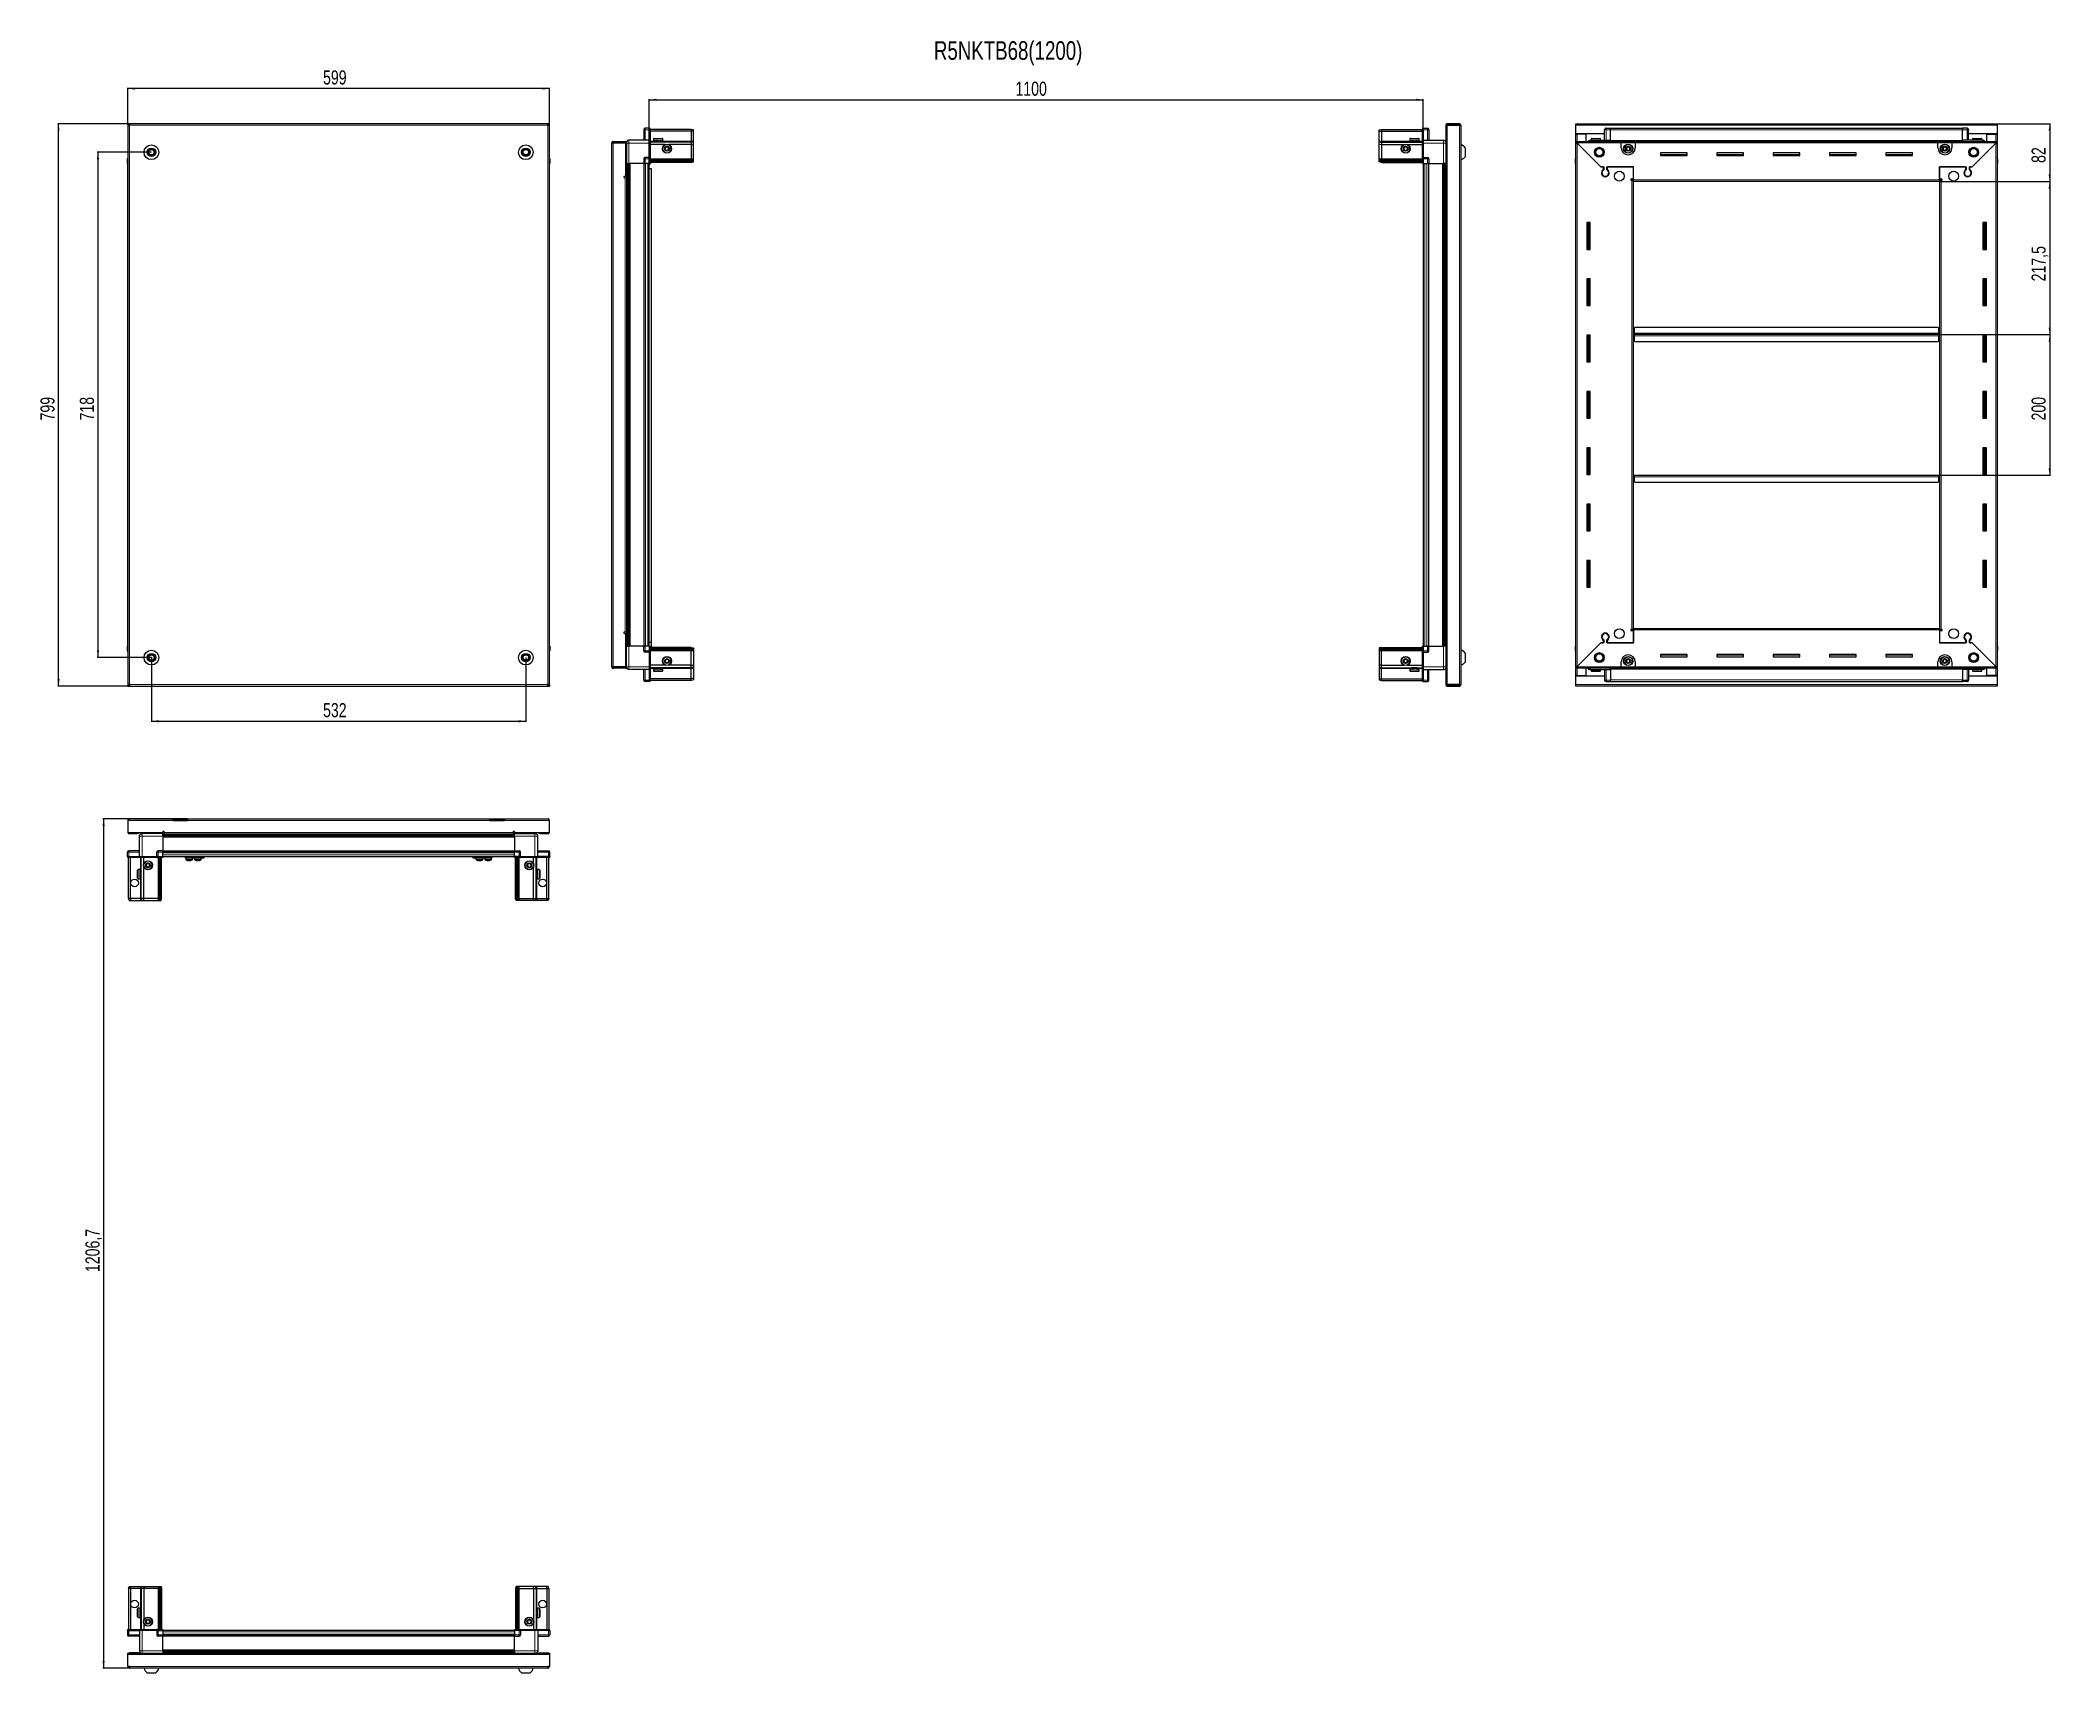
# Model space of a CAD drawing. Header units: millimetres. Extents: x 899 to 3757, y -308 to 2012.
import ezdxf

# ---------------------------------------------------------------- set-up
doc = ezdxf.new("R2010")
doc.units = ezdxf.units.MM
doc.layers.add('FORMAT', color=7, linetype='Continuous')
doc.styles.add('SLDTEXTSTYLE0', font='TXT', dxfattribs={"width": 0.75})
doc.dimstyles.new('SLDDIMSTYLE0', dxfattribs={"dimtxt": 20, "dimasz": 10, "dimexe": 0, "dimexo": 0.0625, "dimgap": 5, "dimtad": 2, "dimdec": 1, "dimrnd": 1e-09, "dimzin": 12, "dimdsep": 46, "dimtxsty": 'SLDTEXTSTYLE0', "dimsah": 1, "dimcen": 0.09, "dimadec": 0, "dimazin": 3, "dimtfac": 1, "dimtofl": 0, "dimtmove": 0, "dimatfit": 3, "dimfxl": 0, "dimfrac": 2, "dimtolj": 1, "dimtzin": 12, "dimarcsym": 0})

msp = doc.modelspace()

# ---------------------------------------------------------------- texts
at = {"layer": 'FORMAT', "insert": (2169.45, 2010.68), "char_height": 26.4583, "attachment_point": 1, "style": 'SLDTEXTSTYLE0'}
msp.add_mtext('R5NKTB68(1200)', dxfattribs=at)

# ---------------------------------------------------------------- blocks, each defined once
blk = doc.blocks.new('_D')
at = {"layer": 'FORMAT'}
for p, q in [((1024, 1893.4), (924.5, 1893.4)), ((925.5, 1094.4), (925.5, 1893.4)), ((1024, 1094.4), (924.5, 1094.4))]:
    blk.add_line(p, q, dxfattribs=at)
for points in [[(925.5, 1893.4), (923.9, 1883.4), (927, 1883.4)], [(925.5, 1094.4), (927, 1104.4), (923.9, 1104.4)]]:
    blk.add_solid(points, dxfattribs=at)
at = {"layer": 'FORMAT', "insert": (899.7, 1471.8), "char_height": 20, "attachment_point": 1, "rotation": 90, "style": 'SLDTEXTSTYLE0'}
blk.add_mtext('799', dxfattribs=at)
blk = doc.blocks.new('_D_1')
at = {"layer": 'FORMAT'}
for p, q in [((1024, 1893.4), (1024, 1944.4)), ((1623, 1943.4), (1024, 1943.4)), ((1623, 1893.4), (1623, 1944.4))]:
    blk.add_line(p, q, dxfattribs=at)
for points in [[(1024, 1943.4), (1034, 1941.9), (1034, 1945)], [(1623, 1943.4), (1613, 1945), (1613, 1941.9)]]:
    blk.add_solid(points, dxfattribs=at)
at = {"layer": 'FORMAT', "insert": (1301.3, 1969.2), "char_height": 20, "attachment_point": 1, "style": 'SLDTEXTSTYLE0'}
blk.add_mtext('599', dxfattribs=at)
blk = doc.blocks.new('_D_2')
at = {"layer": 'FORMAT'}
for p, q in [((1057.5, 1134.9), (1057.5, 1043.4)), ((1589.5, 1134.9), (1589.5, 1043.4)), ((1057.5, 1044.4), (1589.5, 1044.4))]:
    blk.add_line(p, q, dxfattribs=at)
for points in [[(1057.5, 1044.4), (1067.5, 1042.9), (1067.5, 1046)], [(1589.5, 1044.4), (1579.5, 1046), (1579.5, 1042.9)]]:
    blk.add_solid(points, dxfattribs=at)
at = {"layer": 'FORMAT', "insert": (1301.3, 1070.2), "char_height": 20, "attachment_point": 1, "style": 'SLDTEXTSTYLE0'}
blk.add_mtext('532', dxfattribs=at)
blk = doc.blocks.new('_D_3')
at = {"layer": 'FORMAT'}
for p, q in [((1057.5, 1852.9), (980.5, 1852.9)), ((981.5, 1852.9), (981.5, 1134.9)), ((1057.5, 1134.9), (980.5, 1134.9))]:
    blk.add_line(p, q, dxfattribs=at)
for points in [[(981.5, 1852.9), (979.9, 1842.9), (983, 1842.9)], [(981.5, 1134.9), (983, 1144.9), (979.9, 1144.9)]]:
    blk.add_solid(points, dxfattribs=at)
at = {"layer": 'FORMAT', "insert": (955.7, 1471.8), "char_height": 20, "attachment_point": 1, "rotation": 90, "style": 'SLDTEXTSTYLE0'}
blk.add_mtext('718', dxfattribs=at)
blk = doc.blocks.new('_D_4')
at = {"layer": 'FORMAT'}
for p, q in [((1764.9, 1836.9), (1764.9, 1928.4)), ((1764.9, 1927.4), (2864.9, 1927.4)), ((2864.9, 1836.9), (2864.9, 1928.4))]:
    blk.add_line(p, q, dxfattribs=at)
for points in [[(1764.9, 1927.4), (1774.9, 1925.9), (1774.9, 1929)], [(2864.9, 1927.4), (2854.9, 1929), (2854.9, 1925.9)]]:
    blk.add_solid(points, dxfattribs=at)
at = {"layer": 'FORMAT', "insert": (2285.3, 1953.2), "char_height": 20, "attachment_point": 1, "style": 'SLDTEXTSTYLE0'}
blk.add_mtext('1100', dxfattribs=at)
blk = doc.blocks.new('_D_5')
at = {"layer": 'FORMAT'}
for p, q in [((3680.5, 1893.4), (3756, 1893.4)), ((3755, 1893.4), (3755, 1811.4)), ((3598.5, 1811.4), (3756, 1811.4))]:
    blk.add_line(p, q, dxfattribs=at)
for points in [[(3755, 1893.4), (3753.5, 1883.4), (3756.6, 1883.4)], [(3755, 1811.4), (3756.6, 1821.4), (3753.5, 1821.4)]]:
    blk.add_solid(points, dxfattribs=at)
at = {"layer": 'FORMAT', "insert": (3729.2, 1837.7), "char_height": 20, "attachment_point": 1, "rotation": 90, "style": 'SLDTEXTSTYLE0'}
blk.add_mtext('82', dxfattribs=at)
blk = doc.blocks.new('_D_6')
at = {"layer": 'FORMAT'}
for p, q in [((3598.5, 1811.4), (3756, 1811.4)), ((3755, 1811.4), (3755, 1593.9)), ((3597.5, 1593.9), (3756, 1593.9))]:
    blk.add_line(p, q, dxfattribs=at)
for points in [[(3755, 1811.4), (3753.5, 1801.4), (3756.6, 1801.4)], [(3755, 1593.9), (3756.6, 1603.9), (3753.5, 1603.9)]]:
    blk.add_solid(points, dxfattribs=at)
at = {"layer": 'FORMAT', "insert": (3729.2, 1669.4), "char_height": 20, "attachment_point": 1, "rotation": 90, "style": 'SLDTEXTSTYLE0'}
blk.add_mtext('217,5', dxfattribs=at)
blk = doc.blocks.new('_D_7')
at = {"layer": 'FORMAT'}
for p, q in [((3597.5, 1593.9), (3756, 1593.9)), ((3755, 1593.9), (3755, 1393.9)), ((3597.5, 1393.9), (3756, 1393.9))]:
    blk.add_line(p, q, dxfattribs=at)
for points in [[(3755, 1593.9), (3753.5, 1583.9), (3756.6, 1583.9)], [(3755, 1393.9), (3756.6, 1403.9), (3753.5, 1403.9)]]:
    blk.add_solid(points, dxfattribs=at)
at = {"layer": 'FORMAT', "insert": (3729.2, 1471.8), "char_height": 20, "attachment_point": 1, "rotation": 90, "style": 'SLDTEXTSTYLE0'}
blk.add_mtext('200', dxfattribs=at)
blk = doc.blocks.new('_D_8')
at = {"layer": 'FORMAT'}
for p, q in [((1108.5, 905.8), (988.5, 905.8)), ((989.5, 905.8), (989.5, -300.9)), ((1026.1, -300.9), (988.5, -300.9))]:
    blk.add_line(p, q, dxfattribs=at)
for points in [[(989.5, 905.8), (987.9, 895.8), (991, 895.8)], [(989.5, -300.9), (991, -290.9), (987.9, -290.9)]]:
    blk.add_solid(points, dxfattribs=at)
at = {"layer": 'FORMAT', "insert": (963.7, 261.8), "char_height": 20, "attachment_point": 1, "rotation": 90, "style": 'SLDTEXTSTYLE0'}
blk.add_mtext('1206,7', dxfattribs=at)

# ---------------------------------------------------------------- dimensions: what is measured, and where the dimension line sits
at = {"layer": 'FORMAT'}
dim = msp.add_linear_dim(base=(1023.97, 1943.43), p1=(1622.97, 1893.43), p2=(1023.97, 1893.43), dimstyle='SLDDIMSTYLE0', dxfattribs=at)
dim.commit()
dim.dimension.update_dxf_attribs({"geometry": '_D_1', "text_midpoint": (1323.47, 1943.43), "dimtype": 160})
for base, p1, p2, angle, picture, middle in [((2864.9, 1927.43), (1764.9, 1836.93), (2864.9, 1836.93), 0, '_D_4', (2314.9, 1927.43)), ((925.47, 1893.43), (1023.97, 1094.43), (1023.97, 1893.43), 90, '_D', (925.47, 1493.93)), ((3755.02, 1811.43), (3680.52, 1893.43), (3598.52, 1811.43), 90, '_D_5', (3755.02, 1852.43)), ((981.47, 1134.93), (1057.47, 1852.93), (1057.47, 1134.93), 90, '_D_3', (981.47, 1493.93)), ((3755.02, 1593.93), (3598.52, 1811.43), (3597.52, 1593.93), 90, '_D_6', (3755.02, 1702.68)), ((3755.02, 1393.93), (3597.52, 1593.93), (3597.52, 1393.93), 90, '_D_7', (3755.02, 1493.93)), ((1589.47, 1044.43), (1057.47, 1134.93), (1589.47, 1134.93), 0, '_D_2', (1323.47, 1044.43)), ((989.47, -300.94), (1108.47, 905.76), (1026.07, -300.94), 90, '_D_8', (989.47, 302.41))]:
    dim = msp.add_linear_dim(base=base, p1=p1, p2=p2, angle=angle, dimstyle='SLDDIMSTYLE0', dxfattribs=at)
    dim.commit()
    dim.dimension.update_dxf_attribs({"geometry": picture, "text_midpoint": middle, "dimtype": 160})

# ---------------------------------------------------------------- linework, layer by layer
at = {"color": 7, "linetype": 'Continuous', "lineweight": 25}
for p, q in [((1023.97, 1891.93), (1023.97, 1893.43)), ((1026.07, 1893.43), (1023.97, 1893.43)), ((1023.97, 1891.93), (1026.07, 1891.93)), ((1023.97, 1891.93), (1023.97, 1891.33)), ((1023.97, 1891.33), (1023.97, 1096.53)), ((1023.97, 1891.33), (1026.07, 1891.33)), ((1620.87, 1893.43), (1026.07, 1893.43)), ((1026.07, 1893.43), (1026.07, 1891.33)), ((1620.87, 1891.33), (1620.87, 1893.43)), ((1622.97, 1893.43), (1620.87, 1893.43)), ((1620.87, 1891.93), (1622.97, 1891.93)), ((1620.87, 1891.33), (1622.97, 1891.33)), ((1622.97, 1891.93), (1622.97, 1893.43)), ((1622.97, 1891.33), (1622.97, 1891.93)), ((1622.97, 1096.53), (1622.97, 1891.33)), ((1765.05, 1886.93), (1759.05, 1886.93)), ((1765.05, 1886.93), (1765.38, 1886.93)), ((1765.05, 1886.93), (1765.05, 1884.93)), ((1766.25, 1886.43), (1765.38, 1886.93)), ((1766.25, 1884.93), (1766.25, 1886.43)), ((2864.41, 1886.93), (2863.55, 1886.43)), ((2864.41, 1886.93), (2863.55, 1886.43)), ((2863.55, 1886.43), (2863.55, 1884.93)), ((2864.75, 1886.93), (2864.41, 1886.93)), ((2864.75, 1886.93), (2864.41, 1886.93)), ((2864.75, 1886.93), (2864.75, 1886.93)), ((2864.75, 1884.93), (2864.75, 1886.93)), ((2864.75, 1886.93), (2870.75, 1886.93)), ((2896.75, 1891.33), (2896.75, 1878.93)), ((2898.25, 1891.33), (2898.25, 1878.93)), ((2898.75, 1878.43), (2898.75, 1891.33)), ((2898.75, 1891.33), (2916.15, 1891.33)), ((2916.15, 1893.43), (2898.85, 1893.43)), ((2916.15, 1891.93), (2898.85, 1891.93)), ((2916.15, 1891.93), (2916.15, 1893.43)), ((2916.15, 1891.33), (2918.25, 1891.33)), ((2918.25, 1891.33), (2918.25, 1096.53)), ((3081.52, 1893.43), (3680.52, 1893.43)), ((3081.52, 1891.33), (3081.52, 1893.43)), ((3081.52, 1878.93), (3081.52, 1891.33)), ((3123.2, 1886.43), (3123.2, 1886.43)), ((3124.52, 1886.93), (3131.02, 1886.93)), ((3124.52, 1886.93), (3131.02, 1886.93)), ((3131.02, 1886.93), (3131.02, 1886.93)), ((3131.02, 1886.93), (3131.02, 1886.93)), ((3131.02, 1886.93), (3131.02, 1884.93)), ((3631.02, 1886.78), (3131.02, 1886.78)), ((3631.02, 1886.93), (3631.02, 1886.93)), ((3637.52, 1886.93), (3631.02, 1886.93)), ((3637.52, 1886.93), (3631.02, 1886.93)), ((3631.02, 1886.93), (3631.02, 1884.93)), ((3680.52, 1893.43), (3680.52, 1891.33)), ((3680.52, 1891.33), (3680.52, 1878.93)), ((1713.05, 1866.08), (1711.55, 1866.08)), ((1711.55, 1865.58), (1711.55, 1866.08)), ((1711.55, 1122.28), (1711.55, 1865.58)), ((1713.65, 1866.68), (1713.65, 1868.18)), ((1713.65, 1868.18), (1714.55, 1868.18)), ((1713.65, 1866.68), (1714.55, 1866.68)), ((1713.65, 1866.18), (1731.05, 1866.18)), ((1714.55, 1868.18), (1731.05, 1868.18)), ((1714.55, 1866.68), (1714.55, 1868.18)), ((1714.55, 1866.68), (1731.05, 1866.68)), ((1731.05, 1866.68), (1731.05, 1868.18)), ((1732.55, 1866.18), (1731.05, 1866.18)), ((1731.05, 1866.18), (1731.05, 1818.68)), ((1732.55, 1865.93), (1732.55, 1836.93)), ((1765.05, 1869.93), (1736.05, 1869.93)), ((1757.05, 1884.93), (1757.05, 1869.93)), ((1765.05, 1870.13), (1765.05, 1884.93)), ((1765.05, 1870.13), (1765.05, 1884.93)), ((1765.05, 1869.93), (1765.05, 1870.13)), ((1765.05, 1869.93), (1766.25, 1869.93)), ((1765.05, 1865.93), (1765.05, 1869.93)), ((1765.05, 1845.63), (1765.05, 1865.93)), ((1824.55, 1885.43), (1766.25, 1885.43)), ((1766.25, 1884.93), (1766.25, 1870.13)), ((1824.55, 1882.93), (1766.25, 1882.93)), ((1766.25, 1870.13), (1766.25, 1869.93)), ((1766.25, 1869.93), (1766.25, 1865.93)), ((1824.55, 1867.43), (1766.25, 1867.43)), ((1766.25, 1865.93), (1766.25, 1845.63)), ((1787.55, 1863.93), (1766.25, 1863.93)), ((1771.05, 1871.83), (1771.05, 1869.43)), ((1771.05, 1869.43), (1771.05, 1868.93)), ((1771.05, 1868.93), (1771.18, 1868.93)), ((1771.37, 1869.43), (1771.18, 1869.43)), ((1771.18, 1869.43), (1771.18, 1868.93)), ((1771.18, 1868.93), (1771.37, 1868.93)), ((1771.37, 1869.43), (1771.37, 1868.93)), ((1771.37, 1868.93), (1771.9, 1868.93)), ((1771.85, 1872.63), (1779.02, 1872.63)), ((1772.3, 1869.43), (1771.9, 1869.43)), ((1771.9, 1869.43), (1771.9, 1868.93)), ((1771.9, 1868.93), (1772.3, 1868.93)), ((1772.3, 1869.43), (1772.3, 1868.93)), ((1772.3, 1868.93), (1773.17, 1868.93)), ((1773.15, 1868.93), (1773.15, 1868.83)), ((1773.15, 1868.83), (1781.95, 1868.83)), ((1773.74, 1869.43), (1773.17, 1869.43)), ((1773.17, 1869.43), (1773.17, 1868.93)), ((1773.17, 1868.93), (1773.74, 1868.93)), ((1773.55, 1868.43), (1774.24, 1867.95)), ((1773.55, 1868.43), (1778.58, 1868.43)), ((1774.24, 1867.95), (1773.55, 1867.47)), ((1773.55, 1867.47), (1773.55, 1867.43)), ((1773.55, 1867.47), (1778.58, 1867.47)), ((1773.74, 1869.43), (1773.74, 1868.93)), ((1773.74, 1868.93), (1774.87, 1868.93)), ((1774.24, 1867.95), (1778.4, 1867.95)), ((1775.56, 1869.43), (1774.87, 1869.43)), ((1774.87, 1869.43), (1774.87, 1868.93)), ((1774.87, 1868.93), (1775.56, 1868.93)), ((1775.56, 1869.43), (1775.56, 1868.93)), ((1775.56, 1868.93), (1776.83, 1868.93)), ((1777.57, 1869.43), (1776.83, 1869.43)), ((1776.83, 1869.43), (1776.83, 1868.93)), ((1776.83, 1868.93), (1777.06, 1868.93)), ((1777.06, 1869.43), (1777.06, 1868.93)), ((1777.56, 1869.43), (1777.56, 1868.93)), ((1777.56, 1868.93), (1777.57, 1868.93)), ((1777.57, 1869.43), (1777.57, 1868.93)), ((1777.57, 1868.93), (1778.86, 1868.93)), ((1778.4, 1867.95), (1780.86, 1867.95)), ((1778.58, 1868.43), (1781.55, 1868.43)), ((1778.58, 1867.47), (1781.55, 1867.47)), ((1779.58, 1869.43), (1778.86, 1869.43)), ((1778.86, 1869.43), (1778.86, 1868.93)), ((1778.92, 1869.43), (1778.92, 1868.93)), ((1778.92, 1868.93), (1779.58, 1868.93)), ((1779.02, 1872.63), (1783.25, 1872.63)), ((1779.58, 1869.43), (1779.58, 1868.93)), ((1779.58, 1868.93), (1780.77, 1868.93)), ((1781.39, 1869.43), (1780.77, 1869.43)), ((1780.77, 1869.43), (1780.77, 1868.93)), ((1780.77, 1868.93), (1781.39, 1868.93)), ((1780.86, 1867.95), (1781.55, 1868.43)), ((1781.55, 1867.47), (1780.86, 1867.95)), ((1781.39, 1869.43), (1781.39, 1868.93)), ((1781.39, 1868.93), (1782.35, 1868.93)), ((1781.55, 1867.43), (1781.55, 1867.47)), ((1781.95, 1868.83), (1781.95, 1868.93)), ((1782.82, 1869.43), (1782.35, 1869.43)), ((1782.35, 1869.43), (1782.35, 1868.93)), ((1782.35, 1868.93), (1782.82, 1868.93)), ((1782.82, 1869.43), (1782.82, 1868.93)), ((1782.82, 1868.93), (1783.47, 1868.93)), ((1783.74, 1869.43), (1783.47, 1869.43)), ((1783.47, 1869.43), (1783.47, 1868.93)), ((1783.47, 1868.93), (1783.74, 1868.93)), ((1783.74, 1869.43), (1783.74, 1868.93)), ((1783.74, 1868.93), (1784.01, 1868.93)), ((1784.05, 1869.43), (1784.01, 1869.43)), ((1784.01, 1869.43), (1784.01, 1868.93)), ((1784.01, 1868.93), (1784.05, 1868.93)), ((1784.05, 1869.43), (1784.05, 1871.83)), ((1784.05, 1869.43), (1784.05, 1868.93)), ((1824.55, 1863.93), (1792.55, 1863.93)), ((1824.55, 1885.43), (1824.55, 1882.93)), ((1827.55, 1884.63), (1824.55, 1885.43)), ((1824.55, 1882.93), (1824.55, 1868.43)), ((1827.55, 1882.78), (1824.55, 1882.93)), ((1824.55, 1868.43), (1824.55, 1867.43)), ((1824.55, 1867.43), (1824.55, 1863.93)), ((1827.55, 1866.63), (1824.55, 1867.43)), ((1824.55, 1863.93), (1824.55, 1843.43)), ((1824.55, 1863.93), (1827.55, 1863.6)), ((1827.55, 1882.78), (1827.55, 1884.63)), ((1827.55, 1868.43), (1827.55, 1882.78)), ((1827.55, 1866.63), (1827.55, 1868.43)), ((1827.55, 1863.6), (1827.55, 1866.63)), ((1827.55, 1843.43), (1827.55, 1863.6)), ((2802.25, 1884.63), (2805.25, 1885.43)), ((2802.25, 1882.78), (2802.25, 1884.63)), ((2802.25, 1882.78), (2805.25, 1882.93)), ((2802.25, 1868.43), (2802.25, 1882.78)), ((2802.25, 1866.63), (2802.25, 1868.43)), ((2802.25, 1866.63), (2805.25, 1867.43)), ((2802.25, 1863.6), (2802.25, 1866.63)), ((2805.25, 1863.93), (2802.25, 1863.6)), ((2802.25, 1843.43), (2802.25, 1863.6)), ((2805.25, 1885.43), (2805.25, 1882.93)), ((2805.25, 1885.43), (2863.55, 1885.43)), ((2805.25, 1882.93), (2805.25, 1868.43)), ((2805.25, 1882.93), (2863.55, 1882.93)), ((2805.25, 1868.43), (2805.25, 1867.43)), ((2805.25, 1867.43), (2805.25, 1863.93)), ((2805.25, 1867.43), (2863.55, 1867.43)), ((2805.25, 1863.93), (2805.25, 1843.43)), ((2805.25, 1863.93), (2837.25, 1863.93)), ((2842.25, 1863.93), (2863.55, 1863.93)), ((2845.75, 1871.83), (2845.75, 1868.93)), ((2845.75, 1868.93), (2845.79, 1868.93)), ((2845.91, 1869.43), (2845.79, 1869.43)), ((2845.79, 1869.43), (2845.79, 1868.93)), ((2845.79, 1868.93), (2845.91, 1868.93)), ((2845.91, 1869.43), (2845.91, 1868.93)), ((2845.91, 1868.93), (2846.32, 1868.93)), ((2846.66, 1869.43), (2846.32, 1869.43)), ((2846.32, 1869.43), (2846.32, 1868.93)), ((2846.32, 1868.93), (2846.66, 1868.93)), ((2846.55, 1872.63), (2857.95, 1872.63)), ((2846.66, 1869.43), (2846.66, 1868.93)), ((2846.66, 1868.93), (2847.43, 1868.93)), ((2847.95, 1869.43), (2847.43, 1869.43)), ((2847.43, 1869.43), (2847.43, 1868.93)), ((2847.43, 1868.93), (2847.95, 1868.93)), ((2847.85, 1868.93), (2847.85, 1868.83)), ((2847.85, 1868.83), (2856.65, 1868.83)), ((2847.95, 1869.43), (2847.95, 1868.93)), ((2847.95, 1868.93), (2849.01, 1868.93)), ((2848.25, 1868.43), (2848.94, 1867.95)), ((2848.25, 1868.43), (2856.25, 1868.43)), ((2848.94, 1867.95), (2848.25, 1867.47)), ((2848.25, 1867.47), (2848.25, 1867.43)), ((2848.25, 1867.47), (2856.25, 1867.47)), ((2848.94, 1867.95), (2855.56, 1867.95)), ((2849.67, 1869.43), (2849.01, 1869.43)), ((2849.01, 1869.43), (2849.01, 1868.93)), ((2849.01, 1868.93), (2849.67, 1868.93)), ((2849.67, 1869.43), (2849.67, 1868.93)), ((2849.67, 1868.93), (2850.91, 1868.93)), ((2851.64, 1869.43), (2850.91, 1869.43)), ((2850.91, 1869.43), (2850.91, 1868.93)), ((2850.91, 1868.93), (2851.34, 1868.93)), ((2851.34, 1869.43), (2851.34, 1868.93)), ((2851.64, 1869.43), (2851.64, 1868.93)), ((2851.64, 1868.93), (2852.94, 1868.93)), ((2853.67, 1869.43), (2852.94, 1869.43)), ((2852.94, 1869.43), (2852.94, 1868.93)), ((2853.21, 1869.43), (2853.21, 1868.93)), ((2853.21, 1868.93), (2853.67, 1868.93)), ((2853.67, 1869.43), (2853.67, 1868.93)), ((2853.67, 1868.93), (2854.9, 1868.93)), ((2855.56, 1869.43), (2854.9, 1869.43)), ((2854.9, 1869.43), (2854.9, 1868.93)), ((2854.9, 1868.93), (2855.56, 1868.93)), ((2855.56, 1869.43), (2855.56, 1868.93)), ((2855.56, 1868.93), (2856.61, 1868.93)), ((2855.56, 1867.95), (2856.25, 1868.43)), ((2856.25, 1867.47), (2855.56, 1867.95)), ((2856.25, 1867.43), (2856.25, 1867.47)), ((2857.13, 1869.43), (2856.61, 1869.43)), ((2856.61, 1869.43), (2856.61, 1868.93)), ((2856.61, 1868.93), (2857.13, 1868.93)), ((2856.65, 1868.83), (2856.65, 1868.93)), ((2857.13, 1869.43), (2857.13, 1868.93)), ((2857.13, 1868.93), (2857.88, 1868.93)), ((2858.22, 1869.43), (2857.88, 1869.43)), ((2857.88, 1869.43), (2857.88, 1868.93)), ((2857.88, 1868.93), (2858.22, 1868.93)), ((2858.22, 1869.43), (2858.22, 1868.93)), ((2858.22, 1868.93), (2858.61, 1868.93)), ((2858.72, 1869.43), (2858.61, 1869.43)), ((2858.61, 1869.43), (2858.61, 1868.93)), ((2858.61, 1868.93), (2858.72, 1868.93)), ((2858.72, 1869.43), (2858.72, 1868.93)), ((2858.72, 1868.93), (2858.75, 1868.93)), ((2858.75, 1868.93), (2858.75, 1871.83)), ((2863.55, 1870.13), (2863.55, 1884.93)), ((2863.55, 1869.93), (2863.55, 1870.13)), ((2864.75, 1869.93), (2863.55, 1869.93)), ((2863.55, 1865.93), (2863.55, 1869.93)), ((2863.55, 1845.63), (2863.55, 1865.93)), ((2864.75, 1884.93), (2864.75, 1870.13)), ((2864.75, 1870.13), (2864.75, 1869.93)), ((2864.75, 1869.93), (2864.75, 1865.93)), ((2864.75, 1869.93), (2893.75, 1869.93)), ((2864.75, 1865.93), (2864.75, 1845.63)), ((2872.75, 1884.93), (2872.75, 1869.93)), ((2896.65, 1878.43), (2896.65, 1109.43)), ((2896.65, 1878.43), (2898.75, 1878.43)), ((2896.75, 1878.93), (2898.25, 1878.93)), ((2924.85, 1846.93), (2924.85, 1858.93)), ((3122.52, 1878.93), (3081.52, 1878.93)), ((3081.52, 1878.43), (3081.52, 1878.93)), ((3081.52, 1868.18), (3081.52, 1878.43)), ((3081.52, 1878.43), (3083.62, 1878.43)), ((3081.52, 1866.68), (3081.52, 1868.18)), ((3081.52, 1868.18), (3082.52, 1868.18)), ((3081.52, 1866.18), (3081.52, 1866.68)), ((3081.52, 1866.68), (3082.52, 1866.68)), ((3081.52, 1121.68), (3081.52, 1866.18)), ((3083.02, 1866.18), (3081.52, 1866.18)), ((3082.52, 1866.68), (3082.52, 1868.18)), ((3082.52, 1868.18), (3146.02, 1868.18)), ((3083.02, 1878.43), (3083.02, 1878.93)), ((3083.12, 1866.08), (3117.02, 1832.18)), ((3096.52, 1878.43), (3083.62, 1878.43)), ((3117.72, 1831.48), (3083.62, 1865.58)), ((3096.52, 1868.18), (3096.52, 1878.43)), ((3102.02, 1869.93), (3131.02, 1869.93)), ((3103.52, 1871.83), (3103.52, 1869.93)), ((3104.32, 1872.63), (3115.72, 1872.63)), ((3116.52, 1869.93), (3116.52, 1871.83)), ((3122.52, 1869.93), (3122.52, 1884.93)), ((3130.95, 1868.18), (3131.02, 1869.9)), ((3131.02, 1869.93), (3131.02, 1884.93)), ((3131.02, 1869.93), (3131.02, 1869.43)), ((3131.02, 1868.78), (3631.02, 1868.78)), ((3146.02, 1866.08), (3146.02, 1868.18)), ((3146.02, 1868.18), (3166.02, 1868.18)), ((3146.02, 1866.68), (3166.02, 1866.68)), ((3146.02, 1859.18), (3146.02, 1866.08)), ((3166.02, 1868.18), (3166.02, 1866.08)), ((3166.02, 1868.18), (3596.02, 1868.18)), ((3166.02, 1866.08), (3166.02, 1859.18)), ((3596.02, 1866.08), (3596.02, 1868.18)), ((3596.02, 1868.18), (3616.02, 1868.18)), ((3596.02, 1866.68), (3616.02, 1866.68)), ((3596.02, 1859.18), (3596.02, 1866.08)), ((3616.02, 1868.18), (3679.52, 1868.18)), ((3616.02, 1868.18), (3616.02, 1866.08)), ((3616.02, 1866.08), (3616.02, 1859.18)), ((3631.02, 1869.93), (3631.02, 1884.93)), ((3631.02, 1869.93), (3631.02, 1869.43)), ((3660.02, 1869.93), (3631.02, 1869.93)), ((3631.02, 1869.9), (3631.1, 1868.18)), ((3639.52, 1884.93), (3639.52, 1884.93)), ((3639.52, 1869.93), (3639.52, 1884.93)), ((3680.52, 1878.93), (3639.52, 1878.93)), ((3678.42, 1865.58), (3644.32, 1831.48)), ((3645.02, 1832.18), (3678.92, 1866.08)), ((3645.52, 1871.83), (3645.52, 1869.93)), ((3646.32, 1872.63), (3657.72, 1872.63)), ((3658.52, 1869.93), (3658.52, 1871.83)), ((3665.52, 1868.18), (3665.52, 1878.43)), ((3665.52, 1878.43), (3678.42, 1878.43)), ((3678.42, 1878.43), (3680.52, 1878.43)), ((3679.02, 1878.43), (3679.02, 1878.93)), ((3679.02, 1866.18), (3680.52, 1866.18)), ((3679.52, 1866.68), (3679.52, 1868.18)), ((3679.52, 1868.18), (3680.52, 1868.18)), ((3679.52, 1866.68), (3680.52, 1866.68)), ((3680.52, 1878.43), (3680.52, 1878.93)), ((3680.52, 1878.43), (3680.52, 1868.18)), ((3680.52, 1866.68), (3680.52, 1868.18)), ((3680.52, 1866.68), (3680.52, 1866.18)), ((3680.52, 1866.18), (3680.52, 1121.68)), ((1023.47, 1843.43), (1023.47, 1836.93)), ((1023.47, 1836.93), (1023.47, 1843.43)), ((1023.47, 1836.93), (1023.47, 1836.93)), ((1023.97, 1836.93), (1023.47, 1836.93)), ((1023.62, 1836.93), (1023.62, 1150.93)), ((1622.97, 1844.76), (1622.97, 1844.76)), ((1622.97, 1836.93), (1623.47, 1836.93)), ((1623.32, 1150.93), (1623.32, 1836.93)), ((1623.47, 1843.43), (1623.47, 1836.93)), ((1623.47, 1836.93), (1623.47, 1843.43)), ((1623.47, 1836.93), (1623.47, 1836.93)), ((1623.47, 1836.93), (1623.47, 1836.93)), ((1731.05, 1839.68), (1732.55, 1839.68)), ((1732.55, 1836.93), (1731.05, 1836.93)), ((1733.2, 1150.93), (1733.2, 1836.93)), ((1734.99, 1836.93), (1734.99, 1150.93)), ((1735.03, 1836.93), (1735.03, 1150.93)), ((1757.05, 1836.93), (1736.05, 1836.93)), ((1757.05, 1843.43), (1757.05, 1836.93)), ((1757.05, 1836.93), (1759.05, 1836.93)), ((1757.7, 1150.93), (1757.7, 1836.93)), ((1765.05, 1845.43), (1759.05, 1845.43)), ((1765.05, 1836.93), (1759.05, 1836.93)), ((1764.9, 1150.93), (1764.9, 1836.93)), ((1764.9, 1829.93), (1767.4, 1829.93)), ((1765.05, 1845.43), (1765.05, 1845.63)), ((1765.05, 1845.43), (1765.05, 1843.43)), ((1765.05, 1845.43), (1766.25, 1845.43)), ((1765.05, 1836.93), (1765.05, 1843.43)), ((1765.05, 1836.93), (1765.05, 1843.43)), ((1765.05, 1836.93), (1765.38, 1836.93)), ((1765.05, 1836.93), (1765.05, 1836.93)), ((1765.38, 1836.93), (1765.38, 1843.43)), ((1766.25, 1836.93), (1765.38, 1836.93)), ((1765.38, 1836.93), (1765.38, 1836.93)), ((1766.25, 1845.63), (1766.25, 1845.43)), ((1766.25, 1844.76), (1766.25, 1845.43)), ((1766.25, 1844.76), (1766.25, 1836.93)), ((1824.55, 1842.43), (1766.25, 1842.43)), ((1824.55, 1841.43), (1766.25, 1841.43)), ((1824.55, 1839.93), (1766.25, 1839.93)), ((1824.55, 1838.43), (1766.25, 1838.43)), ((1767.4, 1829.93), (1767.4, 1156.43)), ((1824.55, 1843.43), (1824.55, 1842.43)), ((1824.55, 1842.43), (1824.55, 1841.43)), ((1824.55, 1842.43), (1827.55, 1841.63)), ((1824.55, 1841.43), (1824.55, 1839.93)), ((1824.55, 1841.43), (1827.55, 1840.89)), ((1824.55, 1839.93), (1827.55, 1840.39)), ((1824.55, 1839.93), (1824.55, 1838.43)), ((1824.55, 1838.43), (1827.55, 1839.24)), ((1827.55, 1841.63), (1827.55, 1843.43)), ((1827.55, 1840.89), (1827.55, 1841.63)), ((1827.55, 1840.39), (1827.55, 1840.89)), ((1827.55, 1839.24), (1827.55, 1840.39)), ((2802.25, 1841.63), (2802.25, 1843.43)), ((2805.25, 1842.43), (2802.25, 1841.63)), ((2802.25, 1840.89), (2802.25, 1841.63)), ((2805.25, 1841.43), (2802.25, 1840.89)), ((2802.25, 1840.39), (2802.25, 1840.89)), ((2802.25, 1839.24), (2802.25, 1840.39)), ((2805.25, 1839.93), (2802.25, 1840.39)), ((2805.25, 1838.43), (2802.25, 1839.24)), ((2805.25, 1843.43), (2805.25, 1842.43)), ((2805.25, 1842.43), (2805.25, 1841.43)), ((2805.25, 1842.43), (2863.55, 1842.43)), ((2805.25, 1841.43), (2805.25, 1839.93)), ((2805.25, 1841.43), (2863.55, 1841.43)), ((2805.25, 1839.93), (2805.25, 1838.43)), ((2805.25, 1839.93), (2863.55, 1839.93)), ((2805.25, 1838.43), (2863.55, 1838.43)), ((2863.55, 1845.43), (2863.55, 1845.63)), ((2864.75, 1845.43), (2863.55, 1845.43)), ((2863.55, 1845.43), (2863.55, 1844.76)), ((2863.55, 1836.93), (2863.55, 1844.76)), ((2864.41, 1836.93), (2863.55, 1836.93)), ((2864.41, 1843.43), (2864.41, 1836.93)), ((2864.75, 1836.93), (2864.41, 1836.93)), ((2864.75, 1845.63), (2864.75, 1845.43)), ((2864.75, 1843.43), (2864.75, 1845.43)), ((2864.75, 1845.43), (2870.75, 1845.43)), ((2864.75, 1843.43), (2864.75, 1845.43)), ((2864.75, 1843.43), (2864.75, 1836.93)), ((2864.75, 1836.93), (2870.75, 1836.93)), ((2864.9, 1836.93), (2864.9, 1150.93)), ((2872.75, 1836.93), (2870.75, 1836.93)), ((2872.1, 1836.93), (2872.1, 1150.93)), ((2872.75, 1843.43), (2872.75, 1836.93)), ((2872.75, 1836.93), (2893.75, 1836.93)), ((2894.77, 1150.93), (2894.77, 1836.93)), ((2894.81, 1150.93), (2894.81, 1836.93)), ((2896.6, 1836.93), (2896.6, 1150.93)), ((3081.02, 1843.43), (3081.02, 1836.93)), ((3081.02, 1836.93), (3081.02, 1843.43)), ((3081.02, 1836.93), (3081.02, 1836.93)), ((3081.52, 1836.93), (3081.02, 1836.93)), ((3081.17, 1836.93), (3081.17, 1150.93)), ((3117.02, 1832.18), (3121.22, 1832.18)), ((3118.42, 1832.18), (3117.72, 1831.48)), ((3120.52, 1832.18), (3118.42, 1832.18)), ((3120.52, 1832.18), (3120.52, 1828.29)), ((3121.22, 1832.18), (3121.22, 1827.9)), ((3125.82, 1832.18), (3163.52, 1832.18)), ((3125.82, 1827.9), (3125.82, 1832.18)), ((3126.52, 1828.29), (3126.52, 1832.18)), ((3163.52, 1832.18), (3126.52, 1832.18)), ((3163.52, 1813.53), (3163.52, 1832.18)), ((3163.52, 1814.93), (3163.52, 1832.18)), ((3240.02, 1851.93), (3202.02, 1851.93)), ((3202.02, 1851.93), (3202.02, 1848.43)), ((3240.02, 1849.18), (3202.02, 1849.18)), ((3202.02, 1848.43), (3240.02, 1848.43)), ((3240.02, 1848.43), (3240.02, 1851.93)), ((3320.02, 1851.93), (3282.02, 1851.93)), ((3282.02, 1851.93), (3282.02, 1848.43)), ((3320.02, 1849.18), (3282.02, 1849.18)), ((3282.02, 1848.43), (3320.02, 1848.43)), ((3320.02, 1848.43), (3320.02, 1851.93)), ((3400.02, 1851.93), (3362.02, 1851.93)), ((3362.02, 1851.93), (3362.02, 1848.43)), ((3400.02, 1849.18), (3362.02, 1849.18)), ((3362.02, 1848.43), (3400.02, 1848.43)), ((3400.02, 1848.43), (3400.02, 1851.93)), ((3480.02, 1851.93), (3442.02, 1851.93)), ((3442.02, 1851.93), (3442.02, 1848.43)), ((3480.02, 1849.18), (3442.02, 1849.18)), ((3442.02, 1848.43), (3480.02, 1848.43)), ((3480.02, 1848.43), (3480.02, 1851.93)), ((3560.02, 1851.93), (3522.02, 1851.93)), ((3522.02, 1851.93), (3522.02, 1848.43)), ((3560.02, 1849.18), (3522.02, 1849.18)), ((3522.02, 1848.43), (3560.02, 1848.43)), ((3560.02, 1848.43), (3560.02, 1851.93)), ((3598.52, 1832.18), (3636.22, 1832.18)), ((3598.52, 1813.53), (3598.52, 1832.18)), ((3598.52, 1832.18), (3598.52, 1814.93)), ((3635.52, 1832.18), (3598.52, 1832.18)), ((3635.52, 1832.18), (3635.52, 1828.29)), ((3636.22, 1832.18), (3636.22, 1827.9)), ((3640.82, 1832.18), (3645.02, 1832.18)), ((3640.82, 1827.9), (3640.82, 1832.18)), ((3643.62, 1832.18), (3641.52, 1832.18)), ((3641.52, 1828.29), (3641.52, 1832.18)), ((3644.32, 1831.48), (3643.62, 1832.18)), ((3680.52, 1844.76), (3680.52, 1844.76)), ((3680.52, 1836.93), (3681.02, 1836.93)), ((3680.87, 1150.93), (3680.87, 1836.93)), ((3681.02, 1843.43), (3681.02, 1836.93)), ((3681.02, 1836.93), (3681.02, 1843.43)), ((3681.02, 1836.93), (3681.02, 1836.93)), ((3681.02, 1836.93), (3681.02, 1836.93)), ((1731.05, 1818.68), (1729.7, 1818.68)), ((1729.7, 1816.68), (1730.45, 1816.68)), ((1730.45, 1816.68), (1732.55, 1816.68)), ((1732.55, 1816.68), (1732.55, 1171.18)), ((3121.52, 1819.32), (3121.52, 1818.56)), ((3160.67, 1814.93), (3163.52, 1814.93)), ((3161.42, 1812.93), (3160.67, 1812.93)), ((3161.42, 1812.93), (3163.52, 1812.93)), ((3163.52, 1813.93), (3161.52, 1813.93)), ((3161.52, 1813.93), (3161.52, 1812.93)), ((3163.52, 1811.43), (3163.52, 1813.53)), ((3598.52, 1811.43), (3163.52, 1811.43)), ((3163.52, 1176.43), (3163.52, 1811.43)), ((3598.52, 1814.93), (3601.37, 1814.93)), ((3600.52, 1813.93), (3598.52, 1813.93)), ((3598.52, 1813.53), (3598.52, 1811.43)), ((3598.52, 1812.93), (3600.62, 1812.93)), ((3598.52, 1811.43), (3598.52, 1176.43)), ((3600.52, 1812.93), (3600.52, 1813.93)), ((3601.37, 1812.93), (3600.62, 1812.93)), ((3640.52, 1819.32), (3640.52, 1818.56)), ((3102.02, 1752.93), (3097.02, 1752.93)), ((3097.02, 1752.93), (3097.02, 1714.93)), ((3099.17, 1714.93), (3099.17, 1752.93)), ((3100.97, 1714.93), (3100.97, 1752.93)), ((3101, 1714.93), (3101, 1752.93)), ((3102.02, 1714.93), (3102.02, 1752.93)), ((3660.02, 1752.93), (3660.02, 1714.93)), ((3665.02, 1752.93), (3660.02, 1752.93)), ((3661.05, 1752.93), (3661.05, 1714.93)), ((3661.08, 1752.93), (3661.08, 1714.93)), ((3662.87, 1752.93), (3662.87, 1714.93)), ((3665.02, 1714.93), (3665.02, 1752.93)), ((3097.02, 1714.93), (3102.02, 1714.93)), ((3660.02, 1714.93), (3665.02, 1714.93)), ((3102.02, 1672.93), (3097.02, 1672.93)), ((3097.02, 1672.93), (3097.02, 1634.93)), ((3099.17, 1634.93), (3099.17, 1672.93)), ((3100.97, 1634.93), (3100.97, 1672.93)), ((3101, 1634.93), (3101, 1672.93)), ((3102.02, 1634.93), (3102.02, 1672.93)), ((3660.02, 1672.93), (3660.02, 1634.93)), ((3665.02, 1672.93), (3660.02, 1672.93)), ((3661.05, 1672.93), (3661.05, 1634.93)), ((3661.08, 1672.93), (3661.08, 1634.93)), ((3662.87, 1672.93), (3662.87, 1634.93)), ((3665.02, 1634.93), (3665.02, 1672.93)), ((3097.02, 1634.93), (3102.02, 1634.93)), ((3660.02, 1634.93), (3665.02, 1634.93)), ((3165.52, 1603.93), (3164.52, 1602.93)), ((3164.52, 1602.93), (3164.52, 1596.03)), ((3596.52, 1603.93), (3165.52, 1603.93)), ((3597.52, 1602.93), (3596.52, 1603.93)), ((3597.52, 1596.03), (3597.52, 1602.93)), ((3102.02, 1592.93), (3097.02, 1592.93)), ((3097.02, 1592.93), (3097.02, 1554.93)), ((3099.17, 1554.93), (3099.17, 1592.93)), ((3100.97, 1554.93), (3100.97, 1592.93)), ((3101, 1554.93), (3101, 1592.93)), ((3102.02, 1554.93), (3102.02, 1592.93)), ((3164.27, 1593.93), (3163.52, 1593.93)), ((3164.52, 1596.78), (3164.27, 1596.78)), ((3164.27, 1596.78), (3164.27, 1593.93)), ((3164.27, 1593.93), (3164.27, 1591.08)), ((3164.27, 1591.08), (3164.52, 1591.08)), ((3164.52, 1593.93), (3164.52, 1596.03)), ((3597.52, 1593.93), (3164.52, 1593.93)), ((3164.52, 1591.83), (3164.52, 1593.93)), ((3164.52, 1591.83), (3164.52, 1584.93)), ((3164.52, 1584.93), (3165.52, 1583.93)), ((3165.52, 1583.93), (3596.52, 1583.93)), ((3596.52, 1583.93), (3597.52, 1584.93)), ((3597.77, 1596.78), (3597.52, 1596.78)), ((3597.52, 1596.03), (3597.52, 1593.93)), ((3597.52, 1593.93), (3597.52, 1591.83)), ((3597.52, 1584.93), (3597.52, 1591.83)), ((3597.52, 1591.08), (3597.77, 1591.08)), ((3597.77, 1593.93), (3597.77, 1596.78)), ((3598.52, 1593.93), (3597.77, 1593.93)), ((3597.77, 1591.08), (3597.77, 1593.93)), ((3660.02, 1592.93), (3660.02, 1554.93)), ((3665.02, 1592.93), (3660.02, 1592.93)), ((3661.05, 1592.93), (3661.05, 1554.93)), ((3661.08, 1592.93), (3661.08, 1554.93)), ((3662.87, 1592.93), (3662.87, 1554.93)), ((3665.02, 1554.93), (3665.02, 1592.93)), ((3097.02, 1554.93), (3102.02, 1554.93)), ((3660.02, 1554.93), (3665.02, 1554.93)), ((3102.02, 1512.93), (3097.02, 1512.93)), ((3097.02, 1512.93), (3097.02, 1474.93)), ((3099.17, 1474.93), (3099.17, 1512.93)), ((3100.97, 1474.93), (3100.97, 1512.93)), ((3101, 1474.93), (3101, 1512.93)), ((3102.02, 1474.93), (3102.02, 1512.93)), ((3660.02, 1512.93), (3660.02, 1474.93)), ((3665.02, 1512.93), (3660.02, 1512.93)), ((3661.05, 1512.93), (3661.05, 1474.93)), ((3661.08, 1512.93), (3661.08, 1474.93)), ((3662.87, 1512.93), (3662.87, 1474.93)), ((3665.02, 1474.93), (3665.02, 1512.93)), ((3097.02, 1474.93), (3102.02, 1474.93)), ((3660.02, 1474.93), (3665.02, 1474.93)), ((3102.02, 1432.93), (3097.02, 1432.93)), ((3097.02, 1432.93), (3097.02, 1394.93)), ((3099.17, 1394.93), (3099.17, 1432.93)), ((3100.97, 1394.93), (3100.97, 1432.93)), ((3101, 1394.93), (3101, 1432.93)), ((3102.02, 1394.93), (3102.02, 1432.93)), ((3660.02, 1432.93), (3660.02, 1394.93)), ((3665.02, 1432.93), (3660.02, 1432.93)), ((3661.05, 1432.93), (3661.05, 1394.93)), ((3661.08, 1432.93), (3661.08, 1394.93)), ((3662.87, 1432.93), (3662.87, 1394.93)), ((3665.02, 1394.93), (3665.02, 1432.93)), ((3097.02, 1394.93), (3102.02, 1394.93)), ((3163.52, 1393.93), (3164.27, 1393.93)), ((3164.27, 1393.93), (3164.27, 1391.08)), ((3164.27, 1391.08), (3164.52, 1391.08)), ((3164.52, 1391.83), (3164.52, 1393.93)), ((3164.52, 1393.93), (3597.52, 1393.93)), ((3164.52, 1391.83), (3164.52, 1384.93)), ((3164.52, 1384.93), (3165.52, 1383.93)), ((3165.52, 1383.93), (3596.52, 1383.93)), ((3596.52, 1383.93), (3597.52, 1384.93)), ((3597.52, 1393.93), (3597.52, 1391.83)), ((3597.52, 1384.93), (3597.52, 1391.83)), ((3597.52, 1391.08), (3597.77, 1391.08)), ((3597.77, 1391.08), (3597.77, 1393.93)), ((3597.77, 1393.93), (3598.52, 1393.93)), ((3660.02, 1394.93), (3665.02, 1394.93)), ((3102.02, 1352.93), (3097.02, 1352.93)), ((3097.02, 1352.93), (3097.02, 1314.93)), ((3099.17, 1314.93), (3099.17, 1352.93)), ((3100.97, 1314.93), (3100.97, 1352.93)), ((3101, 1314.93), (3101, 1352.93)), ((3102.02, 1314.93), (3102.02, 1352.93)), ((3660.02, 1352.93), (3660.02, 1314.93)), ((3665.02, 1352.93), (3660.02, 1352.93)), ((3661.05, 1352.93), (3661.05, 1314.93)), ((3661.08, 1352.93), (3661.08, 1314.93)), ((3662.87, 1352.93), (3662.87, 1314.93)), ((3665.02, 1314.93), (3665.02, 1352.93)), ((3097.02, 1314.93), (3102.02, 1314.93)), ((3660.02, 1314.93), (3665.02, 1314.93)), ((3102.02, 1272.93), (3097.02, 1272.93)), ((3097.02, 1272.93), (3097.02, 1234.93)), ((3099.17, 1234.93), (3099.17, 1272.93)), ((3100.97, 1234.93), (3100.97, 1272.93)), ((3101, 1234.93), (3101, 1272.93)), ((3102.02, 1234.93), (3102.02, 1272.93)), ((3660.02, 1272.93), (3660.02, 1234.93)), ((3665.02, 1272.93), (3660.02, 1272.93)), ((3661.05, 1272.93), (3661.05, 1234.93)), ((3661.08, 1272.93), (3661.08, 1234.93)), ((3662.87, 1272.93), (3662.87, 1234.93)), ((3665.02, 1234.93), (3665.02, 1272.93)), ((3097.02, 1234.93), (3102.02, 1234.93)), ((3660.02, 1234.93), (3665.02, 1234.93)), ((3160.67, 1174.93), (3161.42, 1174.93)), ((3163.52, 1172.93), (3160.67, 1172.93)), ((3163.52, 1174.93), (3161.42, 1174.93)), ((3161.52, 1174.93), (3161.52, 1173.93)), ((3161.52, 1173.93), (3163.52, 1173.93)), ((3163.52, 1174.33), (3163.52, 1176.43)), ((3163.52, 1176.43), (3598.52, 1176.43)), ((3163.52, 1174.33), (3163.52, 1155.68)), ((3163.52, 1155.68), (3163.52, 1172.93)), ((3598.52, 1176.43), (3598.52, 1174.33)), ((3600.62, 1174.93), (3598.52, 1174.93)), ((3598.52, 1174.33), (3598.52, 1155.68)), ((3598.52, 1173.93), (3600.52, 1173.93)), ((3598.52, 1172.93), (3598.52, 1155.68)), ((3601.37, 1172.93), (3598.52, 1172.93)), ((3600.52, 1173.93), (3600.52, 1174.93)), ((3600.62, 1174.93), (3601.37, 1174.93)), ((1023.47, 1144.43), (1023.47, 1150.93)), ((1023.47, 1150.93), (1023.47, 1150.93)), ((1023.47, 1150.93), (1023.47, 1150.93)), ((1023.47, 1150.93), (1023.47, 1144.43)), ((1023.97, 1150.93), (1023.47, 1150.93)), ((1023.97, 1143.11), (1023.97, 1143.11)), ((1622.97, 1150.93), (1623.47, 1150.93)), ((1623.47, 1150.93), (1623.47, 1150.93)), ((1623.47, 1144.43), (1623.47, 1150.93)), ((1623.47, 1150.93), (1623.47, 1144.43)), ((1730.45, 1171.18), (1729.7, 1171.18)), ((1729.7, 1169.18), (1731.05, 1169.18)), ((1732.55, 1171.18), (1730.45, 1171.18)), ((1731.05, 1169.18), (1731.05, 1121.68)), ((1732.55, 1150.93), (1731.05, 1150.93)), ((1732.55, 1148.18), (1731.05, 1148.18)), ((1732.55, 1121.93), (1732.55, 1150.93)), ((1757.05, 1150.93), (1736.05, 1150.93)), ((1757.05, 1144.43), (1757.05, 1150.93)), ((1757.05, 1150.93), (1759.05, 1150.93)), ((1765.05, 1150.93), (1759.05, 1150.93)), ((1767.4, 1156.43), (1764.9, 1156.43)), ((1765.05, 1144.43), (1765.05, 1150.93)), ((1765.05, 1150.93), (1765.38, 1150.93)), ((1765.05, 1144.43), (1765.05, 1142.43)), ((1765.05, 1144.43), (1765.05, 1142.43)), ((1765.38, 1144.43), (1765.38, 1150.93)), ((1765.38, 1150.93), (1766.25, 1150.93)), ((1766.25, 1150.93), (1766.25, 1143.11)), ((1824.55, 1149.43), (1766.25, 1149.43)), ((1824.55, 1147.93), (1766.25, 1147.93)), ((1824.55, 1146.43), (1766.25, 1146.43)), ((1824.55, 1145.43), (1766.25, 1145.43)), ((1766.25, 1142.43), (1766.25, 1143.11)), ((1767.4, 1156.43), (1767.4, 1149.43)), ((1824.55, 1147.93), (1824.55, 1149.43)), ((1824.55, 1149.43), (1827.55, 1148.63)), ((1824.55, 1146.43), (1824.55, 1147.93)), ((1824.55, 1147.93), (1827.55, 1147.48)), ((1824.55, 1146.43), (1827.55, 1146.98)), ((1824.55, 1145.43), (1824.55, 1146.43)), ((1824.55, 1145.43), (1827.55, 1146.24)), ((1824.55, 1144.43), (1824.55, 1145.43)), ((1824.55, 1123.93), (1824.55, 1144.43)), ((1827.55, 1148.63), (1827.55, 1147.48)), ((1827.55, 1147.48), (1827.55, 1146.98)), ((1827.55, 1146.98), (1827.55, 1146.24)), ((1827.55, 1146.24), (1827.55, 1144.43)), ((1827.55, 1144.43), (1827.55, 1124.27)), ((2805.25, 1149.43), (2802.25, 1148.63)), ((2802.25, 1148.63), (2802.25, 1147.48)), ((2805.25, 1147.93), (2802.25, 1147.48)), ((2802.25, 1147.48), (2802.25, 1146.98)), ((2805.25, 1146.43), (2802.25, 1146.98)), ((2802.25, 1146.98), (2802.25, 1146.24)), ((2805.25, 1145.43), (2802.25, 1146.24)), ((2802.25, 1146.24), (2802.25, 1144.43)), ((2802.25, 1144.43), (2802.25, 1124.27)), ((2805.25, 1147.93), (2805.25, 1149.43)), ((2805.25, 1149.43), (2863.55, 1149.43)), ((2805.25, 1146.43), (2805.25, 1147.93)), ((2805.25, 1147.93), (2863.55, 1147.93)), ((2805.25, 1146.43), (2863.55, 1146.43)), ((2805.25, 1145.43), (2805.25, 1146.43)), ((2805.25, 1145.43), (2863.55, 1145.43)), ((2805.25, 1144.43), (2805.25, 1145.43)), ((2805.25, 1123.93), (2805.25, 1144.43)), ((2863.55, 1143.11), (2863.55, 1150.93)), ((2863.55, 1150.93), (2864.41, 1150.93)), ((2863.55, 1143.11), (2863.55, 1142.43)), ((2864.41, 1150.93), (2864.41, 1150.93)), ((2864.41, 1150.93), (2864.41, 1144.43)), ((2864.75, 1150.93), (2864.41, 1150.93)), ((2864.75, 1150.93), (2864.75, 1144.43)), ((2864.75, 1150.93), (2864.75, 1150.93)), ((2864.75, 1150.93), (2870.75, 1150.93)), ((2864.75, 1150.93), (2864.75, 1144.43)), ((2864.75, 1142.43), (2864.75, 1144.43)), ((2872.75, 1150.93), (2870.75, 1150.93)), ((2872.75, 1144.43), (2872.75, 1150.93)), ((2872.75, 1150.93), (2893.75, 1150.93)), ((3081.02, 1144.43), (3081.02, 1150.93)), ((3081.02, 1150.93), (3081.02, 1150.93)), ((3081.02, 1150.93), (3081.02, 1150.93)), ((3081.02, 1150.93), (3081.02, 1144.43)), ((3081.52, 1150.93), (3081.02, 1150.93)), ((3081.52, 1143.11), (3081.52, 1143.11)), ((3117.02, 1155.68), (3083.12, 1121.78)), ((3083.62, 1122.28), (3117.72, 1156.38)), ((3121.22, 1155.68), (3117.02, 1155.68)), ((3117.72, 1156.38), (3118.42, 1155.68)), ((3118.42, 1155.68), (3120.52, 1155.68)), ((3120.52, 1159.57), (3120.52, 1155.68)), ((3121.22, 1159.97), (3121.22, 1155.68)), ((3121.52, 1169.31), (3121.52, 1168.55)), ((3125.82, 1155.68), (3125.82, 1159.97)), ((3163.52, 1155.68), (3125.82, 1155.68)), ((3126.52, 1155.68), (3126.52, 1159.57)), ((3126.52, 1155.68), (3163.52, 1155.68)), ((3636.22, 1155.68), (3598.52, 1155.68)), ((3598.52, 1155.68), (3635.52, 1155.68)), ((3635.52, 1159.57), (3635.52, 1155.68)), ((3636.22, 1159.97), (3636.22, 1155.68)), ((3640.52, 1169.31), (3640.52, 1168.55)), ((3640.82, 1155.68), (3640.82, 1159.97)), ((3645.02, 1155.68), (3640.82, 1155.68)), ((3641.52, 1155.68), (3641.52, 1159.57)), ((3641.52, 1155.68), (3643.62, 1155.68)), ((3643.62, 1155.68), (3644.32, 1156.38)), ((3644.32, 1156.38), (3678.42, 1122.28)), ((3678.92, 1121.78), (3645.02, 1155.68)), ((3680.52, 1150.93), (3681.02, 1150.93)), ((3681.02, 1150.93), (3681.02, 1150.93)), ((3681.02, 1144.43), (3681.02, 1150.93)), ((3681.02, 1150.93), (3681.02, 1144.43)), ((1711.55, 1121.78), (1711.55, 1122.28)), ((1713.05, 1121.78), (1711.55, 1121.78)), ((1731.05, 1121.68), (1713.65, 1121.68)), ((1713.65, 1121.18), (1713.65, 1119.68)), ((1713.65, 1121.18), (1714.55, 1121.18)), ((1713.65, 1119.68), (1714.55, 1119.68)), ((1714.55, 1121.18), (1714.55, 1119.68)), ((1731.05, 1121.18), (1714.55, 1121.18)), ((1731.05, 1119.68), (1714.55, 1119.68)), ((1731.05, 1121.68), (1732.55, 1121.68)), ((1731.05, 1121.18), (1731.05, 1119.68)), ((1765.05, 1117.93), (1736.05, 1117.93)), ((1757.05, 1102.93), (1757.05, 1117.93)), ((1765.05, 1142.43), (1759.05, 1142.43)), ((1765.05, 1142.43), (1766.25, 1142.43)), ((1765.05, 1142.23), (1765.05, 1142.43)), ((1765.05, 1121.93), (1765.05, 1142.23)), ((1765.05, 1117.93), (1765.05, 1121.93)), ((1765.05, 1117.93), (1766.25, 1117.93)), ((1765.05, 1117.73), (1765.05, 1117.93)), ((1765.05, 1102.93), (1765.05, 1117.73)), ((1766.25, 1142.43), (1766.25, 1142.23)), ((1766.25, 1142.23), (1766.25, 1121.93)), ((1787.55, 1123.93), (1766.25, 1123.93)), ((1766.25, 1121.93), (1766.25, 1117.93)), ((1824.55, 1120.43), (1766.25, 1120.43)), ((1766.25, 1117.93), (1766.25, 1117.73)), ((1766.25, 1117.73), (1766.25, 1102.93)), ((1771.05, 1118.93), (1771.05, 1116.03)), ((1771.14, 1118.93), (1771.05, 1118.93)), ((1771.14, 1118.43), (1771.14, 1118.93)), ((1771.31, 1118.93), (1771.14, 1118.93)), ((1771.14, 1118.43), (1771.31, 1118.43)), ((1771.31, 1118.43), (1771.31, 1118.93)), ((1771.8, 1118.93), (1771.31, 1118.93)), ((1771.8, 1118.43), (1771.8, 1118.93)), ((1772.18, 1118.93), (1771.8, 1118.93)), ((1771.8, 1118.43), (1772.18, 1118.43)), ((1772, 1115.23), (1771.85, 1115.23)), ((1783.25, 1115.23), (1772, 1115.23)), ((1772.18, 1118.43), (1772.18, 1118.93)), ((1773.02, 1118.93), (1772.18, 1118.93)), ((1773.02, 1118.43), (1773.02, 1118.93)), ((1773.58, 1118.93), (1773.02, 1118.93)), ((1773.02, 1118.43), (1773.58, 1118.43)), ((1773.15, 1119.03), (1773.15, 1118.93)), ((1778.55, 1119.03), (1773.15, 1119.03)), ((1773.55, 1120.43), (1773.55, 1120.4)), ((1773.55, 1120.4), (1774.24, 1119.92)), ((1773.65, 1120.4), (1773.55, 1120.4)), ((1774.24, 1119.92), (1773.55, 1119.43)), ((1773.65, 1119.43), (1773.55, 1119.43)), ((1773.58, 1118.43), (1773.58, 1118.93)), ((1774.68, 1118.93), (1773.58, 1118.93)), ((1781.55, 1120.4), (1773.65, 1120.4)), ((1781.55, 1119.43), (1773.65, 1119.43)), ((1774.32, 1119.92), (1774.24, 1119.92)), ((1780.86, 1119.92), (1774.32, 1119.92)), ((1774.68, 1118.43), (1774.68, 1118.93)), ((1775.36, 1118.93), (1774.68, 1118.93)), ((1774.68, 1118.43), (1775.36, 1118.43)), ((1775.36, 1118.43), (1775.36, 1118.93)), ((1776.63, 1118.93), (1775.36, 1118.93)), ((1776.63, 1118.43), (1776.63, 1118.93)), ((1776.92, 1118.93), (1776.63, 1118.93)), ((1776.63, 1118.43), (1777.36, 1118.43)), ((1776.92, 1118.43), (1776.92, 1118.93)), ((1777.36, 1118.43), (1777.36, 1118.93)), ((1778.66, 1118.93), (1777.36, 1118.93)), ((1781.95, 1119.03), (1778.55, 1119.03)), ((1778.66, 1118.43), (1778.66, 1118.93)), ((1778.66, 1118.43), (1779.38, 1118.43)), ((1778.79, 1118.43), (1778.79, 1118.93)), ((1779.38, 1118.93), (1778.79, 1118.93)), ((1779.38, 1118.43), (1779.38, 1118.93)), ((1780.58, 1118.93), (1779.38, 1118.93)), ((1780.58, 1118.43), (1780.58, 1118.93)), ((1781.22, 1118.93), (1780.58, 1118.93)), ((1780.58, 1118.43), (1781.22, 1118.43)), ((1780.86, 1119.92), (1781.55, 1120.4)), ((1781.55, 1119.43), (1780.86, 1119.92)), ((1781.22, 1118.43), (1781.22, 1118.93)), ((1782.21, 1118.93), (1781.22, 1118.93)), ((1781.55, 1120.4), (1781.55, 1120.43)), ((1781.95, 1118.93), (1781.95, 1119.03)), ((1782.21, 1118.43), (1782.21, 1118.93)), ((1782.7, 1118.93), (1782.21, 1118.93)), ((1782.21, 1118.43), (1782.7, 1118.43)), ((1782.7, 1118.43), (1782.7, 1118.93)), ((1783.38, 1118.93), (1782.7, 1118.93)), ((1783.38, 1118.43), (1783.38, 1118.93)), ((1783.67, 1118.93), (1783.38, 1118.93)), ((1783.38, 1118.43), (1783.67, 1118.43)), ((1783.67, 1118.43), (1783.67, 1118.93)), ((1783.98, 1118.93), (1783.67, 1118.93)), ((1783.98, 1118.43), (1783.98, 1118.93)), ((1784.05, 1118.93), (1783.98, 1118.93)), ((1783.98, 1118.43), (1784.05, 1118.43)), ((1784.05, 1116.03), (1784.05, 1118.93)), ((1784.05, 1118.43), (1784.05, 1118.93)), ((1784.05, 1118.93), (1784.05, 1118.93)), ((1824.55, 1123.93), (1792.55, 1123.93)), ((1824.55, 1123.93), (1827.55, 1124.27)), ((1824.55, 1120.43), (1824.55, 1123.93)), ((1827.55, 1121.24), (1824.55, 1120.43)), ((1824.55, 1119.43), (1824.55, 1120.43)), ((1824.55, 1104.93), (1824.55, 1119.43)), ((1827.55, 1124.27), (1827.55, 1121.24)), ((1827.55, 1121.24), (1827.55, 1119.43)), ((1827.55, 1119.43), (1827.55, 1105.09)), ((2805.25, 1123.93), (2802.25, 1124.27)), ((2802.25, 1124.27), (2802.25, 1121.24)), ((2802.25, 1121.24), (2805.25, 1120.43)), ((2802.25, 1121.24), (2802.25, 1119.43)), ((2802.25, 1119.43), (2802.25, 1105.09)), ((2805.25, 1123.93), (2837.25, 1123.93)), ((2805.25, 1120.43), (2805.25, 1123.93)), ((2805.25, 1120.43), (2863.55, 1120.43)), ((2805.25, 1119.43), (2805.25, 1120.43)), ((2805.25, 1104.93), (2805.25, 1119.43)), ((2842.25, 1123.93), (2863.55, 1123.93)), ((2845.75, 1118.93), (2845.75, 1116.03)), ((2845.77, 1118.93), (2845.75, 1118.93)), ((2845.77, 1118.43), (2845.77, 1118.93)), ((2845.86, 1118.93), (2845.77, 1118.93)), ((2845.77, 1118.43), (2845.86, 1118.43)), ((2845.86, 1118.43), (2845.86, 1118.93)), ((2846.24, 1118.93), (2845.86, 1118.93)), ((2846.24, 1118.43), (2846.24, 1118.93)), ((2846.56, 1118.93), (2846.24, 1118.93)), ((2846.24, 1118.43), (2846.56, 1118.43)), ((2857.95, 1115.23), (2846.55, 1115.23)), ((2846.56, 1118.43), (2846.56, 1118.93)), ((2847.29, 1118.93), (2846.56, 1118.93)), ((2847.29, 1118.43), (2847.29, 1118.93)), ((2847.8, 1118.93), (2847.29, 1118.93)), ((2847.29, 1118.43), (2847.8, 1118.43)), ((2847.8, 1118.43), (2847.8, 1118.93)), ((2848.84, 1118.93), (2847.8, 1118.93)), ((2847.85, 1119.03), (2847.85, 1118.93)), ((2856.65, 1119.03), (2847.85, 1119.03)), ((2848.25, 1120.43), (2848.25, 1120.4)), ((2848.25, 1120.4), (2848.94, 1119.92)), ((2856.25, 1120.4), (2848.25, 1120.4)), ((2848.94, 1119.92), (2848.25, 1119.43)), ((2856.25, 1119.43), (2848.25, 1119.43)), ((2848.84, 1118.43), (2848.84, 1118.93)), ((2849.49, 1118.93), (2848.84, 1118.93)), ((2848.84, 1118.43), (2849.49, 1118.43)), ((2855.56, 1119.92), (2848.94, 1119.92)), ((2849.49, 1118.43), (2849.49, 1118.93)), ((2850.71, 1118.93), (2849.49, 1118.93)), ((2850.71, 1118.43), (2850.71, 1118.93)), ((2851.21, 1118.93), (2850.71, 1118.93)), ((2850.71, 1118.43), (2851.44, 1118.43)), ((2851.21, 1118.43), (2851.21, 1118.93)), ((2851.44, 1118.43), (2851.44, 1118.93)), ((2852.74, 1118.93), (2851.44, 1118.93)), ((2852.74, 1118.43), (2852.74, 1118.93)), ((2852.74, 1118.43), (2853.47, 1118.43)), ((2853.08, 1118.43), (2853.08, 1118.93)), ((2853.47, 1118.93), (2853.08, 1118.93)), ((2853.47, 1118.43), (2853.47, 1118.93)), ((2854.72, 1118.93), (2853.47, 1118.93)), ((2854.72, 1118.43), (2854.72, 1118.93)), ((2855.39, 1118.93), (2854.72, 1118.93)), ((2854.72, 1118.43), (2855.39, 1118.43)), ((2855.39, 1118.43), (2855.39, 1118.93)), ((2856.46, 1118.93), (2855.39, 1118.93)), ((2855.56, 1119.92), (2856.25, 1120.4)), ((2856.25, 1119.43), (2855.56, 1119.92)), ((2856.25, 1120.4), (2856.25, 1120.43)), ((2856.46, 1118.43), (2856.46, 1118.93)), ((2856.99, 1118.93), (2856.46, 1118.93)), ((2856.46, 1118.43), (2856.99, 1118.43)), ((2856.65, 1118.93), (2856.65, 1119.03)), ((2856.99, 1118.43), (2856.99, 1118.93)), ((2857.78, 1118.93), (2856.99, 1118.93)), ((2857.78, 1118.43), (2857.78, 1118.93)), ((2858.13, 1118.93), (2857.78, 1118.93)), ((2857.78, 1118.43), (2858.13, 1118.43)), ((2858.13, 1118.43), (2858.13, 1118.93)), ((2858.56, 1118.93), (2858.13, 1118.93)), ((2858.56, 1118.43), (2858.56, 1118.93)), ((2858.7, 1118.93), (2858.56, 1118.93)), ((2858.56, 1118.43), (2858.7, 1118.43)), ((2858.7, 1118.43), (2858.7, 1118.93)), ((2858.75, 1118.93), (2858.7, 1118.93)), ((2858.75, 1116.03), (2858.75, 1118.93)), ((2864.75, 1142.43), (2863.55, 1142.43)), ((2863.55, 1142.23), (2863.55, 1142.43)), ((2863.55, 1121.93), (2863.55, 1142.23)), ((2863.55, 1117.93), (2863.55, 1121.93)), ((2864.75, 1117.93), (2863.55, 1117.93)), ((2863.55, 1117.73), (2863.55, 1117.93)), ((2863.55, 1102.93), (2863.55, 1117.73)), ((2864.75, 1142.43), (2864.75, 1142.23)), ((2864.75, 1142.43), (2870.75, 1142.43)), ((2864.75, 1142.23), (2864.75, 1121.93)), ((2864.75, 1121.93), (2864.75, 1117.93)), ((2864.75, 1117.93), (2864.75, 1117.73)), ((2864.75, 1117.93), (2893.75, 1117.93)), ((2864.75, 1117.73), (2864.75, 1102.93)), ((2864.75, 1117.73), (2864.75, 1102.93)), ((2872.75, 1102.93), (2872.75, 1117.93)), ((2924.85, 1128.93), (2924.85, 1140.93)), ((3081.52, 1121.18), (3081.52, 1121.68)), ((3083.02, 1121.68), (3081.52, 1121.68)), ((3081.52, 1121.18), (3081.52, 1119.68)), ((3082.52, 1121.18), (3081.52, 1121.18)), ((3081.52, 1109.43), (3081.52, 1119.68)), ((3082.52, 1119.68), (3081.52, 1119.68)), ((3082.52, 1121.18), (3082.52, 1119.68)), ((3146.02, 1119.68), (3082.52, 1119.68)), ((3096.52, 1109.43), (3096.52, 1119.68)), ((3102.02, 1117.93), (3131.02, 1117.93)), ((3103.52, 1117.93), (3103.52, 1116.03)), ((3108.1, 1115.23), (3104.32, 1115.23)), ((3115.72, 1115.23), (3108.1, 1115.23)), ((3116.52, 1116.03), (3116.52, 1117.93)), ((3122.52, 1117.93), (3122.52, 1102.93)), ((3131.02, 1117.97), (3130.95, 1119.68)), ((3631.02, 1119.08), (3131.02, 1119.08)), ((3131.02, 1117.93), (3131.02, 1118.43)), ((3131.02, 1117.93), (3131.02, 1102.93)), ((3146.02, 1121.78), (3146.02, 1128.68)), ((3146.02, 1119.68), (3146.02, 1121.78)), ((3166.02, 1121.18), (3146.02, 1121.18)), ((3166.02, 1119.68), (3146.02, 1119.68)), ((3166.02, 1128.68), (3166.02, 1121.78)), ((3166.02, 1121.78), (3166.02, 1119.68)), ((3596.02, 1119.68), (3166.02, 1119.68)), ((3240.02, 1139.43), (3202.02, 1139.43)), ((3202.02, 1139.43), (3202.02, 1135.93)), ((3202.02, 1138.68), (3240.02, 1138.68)), ((3202.02, 1135.93), (3240.02, 1135.93)), ((3240.02, 1135.93), (3240.02, 1139.43)), ((3320.02, 1139.43), (3282.02, 1139.43)), ((3282.02, 1139.43), (3282.02, 1135.93)), ((3282.02, 1138.68), (3320.02, 1138.68)), ((3282.02, 1135.93), (3320.02, 1135.93)), ((3320.02, 1135.93), (3320.02, 1139.43)), ((3400.02, 1139.43), (3362.02, 1139.43)), ((3362.02, 1139.43), (3362.02, 1135.93)), ((3362.02, 1138.68), (3400.02, 1138.68)), ((3362.02, 1135.93), (3400.02, 1135.93)), ((3400.02, 1135.93), (3400.02, 1139.43)), ((3480.02, 1139.43), (3442.02, 1139.43)), ((3442.02, 1139.43), (3442.02, 1135.93)), ((3442.02, 1138.68), (3480.02, 1138.68)), ((3442.02, 1135.93), (3480.02, 1135.93)), ((3480.02, 1135.93), (3480.02, 1139.43)), ((3560.02, 1139.43), (3522.02, 1139.43)), ((3522.02, 1139.43), (3522.02, 1135.93)), ((3522.02, 1138.68), (3560.02, 1138.68)), ((3522.02, 1135.93), (3560.02, 1135.93)), ((3560.02, 1135.93), (3560.02, 1139.43)), ((3596.02, 1121.78), (3596.02, 1128.68)), ((3596.02, 1119.68), (3596.02, 1121.78)), ((3616.02, 1121.18), (3596.02, 1121.18)), ((3616.02, 1119.68), (3596.02, 1119.68)), ((3616.02, 1128.68), (3616.02, 1121.78)), ((3616.02, 1121.78), (3616.02, 1119.68)), ((3679.52, 1119.68), (3616.02, 1119.68)), ((3631.1, 1119.68), (3631.02, 1117.97)), ((3631.02, 1117.93), (3631.02, 1118.43)), ((3660.02, 1117.93), (3631.02, 1117.93)), ((3631.02, 1117.93), (3631.02, 1102.93)), ((3639.52, 1117.93), (3639.52, 1102.93)), ((3645.52, 1117.93), (3645.52, 1116.03)), ((3653.32, 1115.23), (3646.32, 1115.23)), ((3657.72, 1115.23), (3653.32, 1115.23)), ((3658.52, 1116.03), (3658.52, 1117.93)), ((3665.52, 1109.43), (3665.52, 1119.68)), ((3679.02, 1121.68), (3680.52, 1121.68)), ((3679.52, 1121.18), (3679.52, 1119.68)), ((3680.52, 1121.18), (3679.52, 1121.18)), ((3680.52, 1119.68), (3679.52, 1119.68)), ((3680.52, 1121.68), (3680.52, 1121.18)), ((3680.52, 1121.18), (3680.52, 1119.68)), ((3680.52, 1119.68), (3680.52, 1109.43)), ((1026.07, 1096.53), (1023.97, 1096.53)), ((1023.97, 1096.53), (1023.97, 1095.93)), ((1023.97, 1095.93), (1023.97, 1094.43)), ((1026.07, 1095.93), (1023.97, 1095.93)), ((1023.97, 1094.43), (1026.07, 1094.43)), ((1026.07, 1096.53), (1026.07, 1094.43)), ((1026.07, 1094.43), (1620.87, 1094.43)), ((1620.87, 1094.43), (1620.87, 1096.53)), ((1622.97, 1096.53), (1620.87, 1096.53)), ((1622.97, 1095.93), (1620.87, 1095.93)), ((1620.87, 1094.43), (1622.97, 1094.43)), ((1622.97, 1095.93), (1622.97, 1096.53)), ((1622.97, 1095.93), (1622.97, 1094.43)), ((1765.05, 1100.93), (1759.05, 1100.93)), ((1765.05, 1102.93), (1765.05, 1100.93)), ((1765.05, 1100.93), (1765.38, 1100.93)), ((1765.05, 1100.93), (1765.38, 1100.93)), ((1765.05, 1100.93), (1765.05, 1100.93)), ((1765.38, 1100.93), (1766.25, 1101.43)), ((1765.38, 1100.93), (1766.25, 1101.43)), ((1824.55, 1104.93), (1766.25, 1104.93)), ((1766.25, 1101.43), (1766.25, 1102.93)), ((1824.55, 1102.43), (1766.25, 1102.43)), ((1827.55, 1105.09), (1824.55, 1104.93)), ((1824.55, 1102.43), (1824.55, 1104.93)), ((1827.55, 1103.24), (1824.55, 1102.43)), ((1827.55, 1105.09), (1827.55, 1103.24)), ((2802.25, 1105.09), (2805.25, 1104.93)), ((2802.25, 1105.09), (2802.25, 1103.24)), ((2802.25, 1103.24), (2805.25, 1102.43)), ((2805.25, 1104.93), (2863.55, 1104.93)), ((2805.25, 1102.43), (2805.25, 1104.93)), ((2805.25, 1102.43), (2863.55, 1102.43)), ((2863.55, 1102.93), (2863.55, 1101.43)), ((2863.55, 1101.43), (2864.41, 1100.93)), ((2864.75, 1100.93), (2864.41, 1100.93)), ((2864.75, 1100.93), (2864.75, 1102.93)), ((2864.75, 1100.93), (2870.75, 1100.93)), ((2898.75, 1109.43), (2896.65, 1109.43)), ((2896.75, 1108.93), (2898.25, 1108.93)), ((2896.75, 1108.93), (2896.75, 1096.53)), ((2898.25, 1108.93), (2898.25, 1096.53)), ((2898.75, 1096.53), (2898.75, 1109.43)), ((2916.15, 1096.53), (2898.75, 1096.53)), ((2898.85, 1095.93), (2916.15, 1095.93)), ((2898.85, 1094.43), (2916.15, 1094.43)), ((2918.25, 1096.53), (2916.15, 1096.53)), ((2916.15, 1095.93), (2916.15, 1094.43)), ((3083.62, 1109.43), (3081.52, 1109.43)), ((3081.52, 1108.93), (3081.52, 1109.43)), ((3081.52, 1108.93), (3122.52, 1108.93)), ((3081.52, 1096.53), (3081.52, 1108.93)), ((3081.52, 1094.43), (3081.52, 1096.53)), ((3680.52, 1094.43), (3081.52, 1094.43)), ((3083.02, 1108.93), (3083.02, 1109.43)), ((3083.62, 1109.43), (3096.52, 1109.43)), ((3122.52, 1102.93), (3122.52, 1102.93)), ((3124.52, 1100.93), (3131.02, 1100.93)), ((3124.52, 1100.93), (3131.02, 1100.93)), ((3131.02, 1100.93), (3131.02, 1102.93)), ((3131.02, 1101.08), (3631.02, 1101.08)), ((3131.02, 1100.93), (3131.02, 1100.93)), ((3631.02, 1100.93), (3631.02, 1102.93)), ((3631.02, 1100.93), (3631.02, 1100.93)), ((3637.52, 1100.93), (3631.02, 1100.93)), ((3631.02, 1100.93), (3631.02, 1100.93)), ((3637.52, 1100.93), (3631.02, 1100.93)), ((3638.85, 1101.43), (3638.85, 1101.43)), ((3639.52, 1108.93), (3680.52, 1108.93)), ((3678.42, 1109.43), (3665.52, 1109.43)), ((3680.52, 1109.43), (3678.42, 1109.43)), ((3679.02, 1108.93), (3679.02, 1109.43)), ((3680.52, 1108.93), (3680.52, 1109.43)), ((3680.52, 1108.93), (3680.52, 1096.53)), ((3680.52, 1096.53), (3680.52, 1094.43)), ((1024.97, 903.66), (1023.97, 903.66)), ((1023.97, 903.66), (1023.97, 902.76)), ((1024.97, 902.76), (1023.97, 902.76)), ((1023.97, 902.76), (1023.97, 886.26)), ((1023.97, 886.26), (1073.47, 886.26)), ((1024.97, 903.66), (1024.97, 902.76)), ((1025.57, 905.76), (1088.47, 905.76)), ((1038.97, 886.26), (1038.97, 884.76)), ((1044.22, 886.26), (1044.22, 884.76)), ((1070.72, 884.76), (1070.72, 886.26)), ((1073.47, 886.26), (1073.47, 887.11)), ((1073.47, 886.26), (1073.47, 884.76)), ((1075.47, 887.11), (1075.47, 886.36)), ((1075.47, 884.26), (1075.47, 886.36)), ((1088.47, 903.66), (1088.47, 905.76)), ((1088.47, 905.76), (1098.47, 905.76)), ((1098.47, 904.26), (1088.47, 904.26)), ((1088.47, 902.76), (1088.47, 903.66)), ((1108.47, 902.76), (1088.47, 902.76)), ((1098.47, 905.76), (1108.47, 905.76)), ((1108.47, 904.26), (1098.47, 904.26)), ((1108.47, 905.76), (1538.47, 905.76)), ((1108.47, 905.76), (1108.47, 903.66)), ((1108.47, 902.76), (1108.47, 903.66)), ((1538.47, 903.66), (1538.47, 905.76)), ((1538.47, 905.76), (1548.47, 905.76)), ((1548.47, 904.26), (1538.47, 904.26)), ((1538.47, 902.76), (1538.47, 903.66)), ((1558.47, 902.76), (1538.47, 902.76)), ((1548.47, 905.76), (1558.47, 905.76)), ((1558.47, 904.26), (1548.47, 904.26)), ((1558.47, 905.76), (1621.37, 905.76)), ((1558.47, 905.76), (1558.47, 903.66)), ((1558.47, 902.76), (1558.47, 903.66)), ((1571.47, 886.36), (1571.47, 887.11)), ((1571.47, 886.36), (1571.47, 884.26)), ((1573.47, 887.11), (1573.47, 886.26)), ((1573.47, 886.26), (1622.97, 886.26)), ((1573.47, 886.26), (1573.47, 884.76)), ((1576.22, 886.26), (1576.22, 884.76)), ((1602.72, 884.76), (1602.72, 886.26)), ((1607.97, 884.76), (1607.97, 886.26)), ((1621.97, 903.66), (1621.97, 902.76)), ((1621.97, 903.66), (1622.97, 903.66)), ((1622.97, 902.76), (1621.97, 902.76)), ((1622.97, 902.76), (1622.97, 903.66)), ((1622.97, 886.26), (1622.97, 902.76)), ((1023.47, 852.26), (1023.47, 858.26)), ((1040.47, 860.26), (1025.47, 860.26)), ((1026.07, 884.76), (1036.97, 884.76)), ((1038.97, 884.76), (1036.97, 884.76)), ((1040.47, 852.26), (1040.47, 881.26)), ((1073.47, 884.76), (1044.47, 884.76)), ((1064.97, 852.26), (1064.97, 858.26)), ((1073.47, 860.26), (1066.97, 860.26)), ((1073.47, 884.11), (1097.35, 884.11)), ((1573.47, 882.32), (1073.47, 882.32)), ((1573.47, 882.28), (1073.47, 882.28)), ((1073.47, 881.26), (1073.47, 860.26)), ((1073.47, 858.26), (1073.47, 860.26)), ((1073.47, 859.61), (1573.47, 859.61)), ((1073.47, 852.26), (1073.47, 858.26)), ((1075.47, 884.26), (1571.47, 884.26)), ((1091.97, 884.26), (1091.97, 884.11)), ((1092.13, 884.26), (1092.13, 884.11)), ((1092.34, 884.26), (1092.34, 884.11)), ((1092.89, 884.26), (1092.89, 884.11)), ((1093.3, 884.26), (1093.3, 884.11)), ((1094.19, 884.26), (1094.19, 884.11)), ((1094.78, 884.26), (1094.78, 884.11)), ((1095.92, 884.26), (1095.92, 884.11)), ((1096.61, 884.26), (1096.61, 884.11)), ((1097.35, 884.11), (1097.89, 884.11)), ((1097.89, 884.26), (1097.89, 884.11)), ((1097.89, 884.11), (1098.62, 884.11)), ((1097.89, 884.11), (1097.89, 884.11)), ((1098.08, 884.26), (1098.08, 884.11)), ((1098.58, 884.26), (1098.58, 884.11)), ((1098.62, 884.11), (1098.63, 884.11)), ((1098.63, 884.26), (1098.63, 884.11)), ((1098.63, 884.11), (1099.59, 884.11)), ((1099.59, 884.11), (1547.35, 884.11)), ((1099.92, 884.26), (1099.92, 884.11)), ((1099.93, 884.26), (1099.93, 884.11)), ((1100.63, 884.26), (1100.63, 884.11)), ((1101.8, 884.26), (1101.8, 884.11)), ((1102.42, 884.26), (1102.42, 884.11)), ((1103.37, 884.26), (1103.37, 884.11)), ((1103.82, 884.26), (1103.82, 884.11)), ((1104.45, 884.26), (1104.45, 884.11)), ((1104.7, 884.26), (1104.7, 884.11)), ((1104.94, 884.26), (1104.94, 884.11)), ((1104.97, 884.26), (1104.97, 884.11)), ((1541.97, 884.26), (1541.97, 884.11)), ((1542.08, 884.26), (1542.08, 884.11)), ((1542.26, 884.26), (1542.26, 884.11)), ((1542.77, 884.26), (1542.77, 884.11)), ((1543.16, 884.26), (1543.16, 884.11)), ((1544.02, 884.26), (1544.02, 884.11)), ((1544.58, 884.26), (1544.58, 884.11)), ((1545.7, 884.26), (1545.7, 884.11)), ((1546.38, 884.26), (1546.38, 884.11)), ((1547.26, 884.11), (1547.65, 884.11)), ((1547.65, 884.26), (1547.65, 884.11)), ((1547.65, 884.11), (1547.66, 884.11)), ((1547.66, 884.11), (1548.39, 884.11)), ((1547.92, 884.26), (1547.92, 884.11)), ((1548.39, 884.26), (1548.39, 884.11)), ((1548.39, 884.11), (1549.68, 884.11)), ((1549.59, 884.11), (1573.47, 884.11)), ((1549.68, 884.26), (1549.68, 884.11)), ((1549.78, 884.26), (1549.78, 884.11)), ((1550.4, 884.26), (1550.4, 884.11)), ((1551.6, 884.26), (1551.6, 884.11)), ((1552.22, 884.26), (1552.22, 884.11)), ((1553.21, 884.26), (1553.21, 884.11)), ((1553.68, 884.26), (1553.68, 884.11)), ((1554.35, 884.26), (1554.35, 884.11)), ((1554.63, 884.26), (1554.63, 884.11)), ((1554.92, 884.26), (1554.92, 884.11)), ((1554.97, 884.11), (1554.97, 884.26)), ((1554.97, 884.26), (1554.97, 884.11)), ((1573.47, 884.76), (1602.47, 884.76)), ((1573.47, 881.26), (1573.47, 860.26)), ((1573.47, 860.26), (1579.97, 860.26)), ((1573.47, 858.26), (1573.47, 860.26)), ((1573.47, 852.26), (1573.47, 858.26)), ((1581.97, 852.26), (1581.97, 858.26)), ((1606.47, 852.26), (1606.47, 881.26)), ((1606.47, 860.26), (1621.47, 860.26)), ((1609.97, 884.76), (1607.97, 884.76)), ((1609.97, 884.76), (1620.87, 884.76)), ((1623.47, 852.26), (1623.47, 858.26)), ((1023.47, 852.26), (1023.47, 851.93)), ((1023.47, 852.26), (1023.47, 852.26)), ((1023.47, 852.26), (1023.47, 851.93)), ((1025.47, 852.26), (1023.47, 852.26)), ((1023.47, 851.93), (1023.97, 851.06)), ((1023.47, 851.93), (1023.97, 851.06)), ((1023.97, 851.06), (1025.47, 851.06)), ((1024.97, 792.76), (1024.97, 851.06)), ((1025.47, 852.26), (1040.27, 852.26)), ((1040.27, 851.06), (1025.47, 851.06)), ((1027.47, 792.76), (1027.47, 851.06)), ((1037.77, 821.56), (1037.77, 832.96)), ((1041.47, 833.76), (1038.57, 833.76)), ((1040.27, 852.26), (1040.47, 852.26)), ((1040.47, 851.06), (1040.27, 851.06)), ((1040.47, 852.26), (1040.47, 851.06)), ((1040.47, 852.26), (1044.47, 852.26)), ((1044.47, 851.06), (1040.47, 851.06)), ((1040.97, 833.67), (1041.47, 833.67)), ((1040.97, 833.67), (1040.97, 833.5)), ((1040.97, 833.5), (1041.47, 833.5)), ((1040.97, 833.01), (1041.47, 833.01)), ((1040.97, 833.01), (1040.97, 832.63)), ((1040.97, 832.63), (1041.47, 832.63)), ((1040.97, 831.8), (1041.47, 831.8)), ((1040.97, 831.8), (1040.97, 831.24)), ((1040.97, 831.24), (1041.47, 831.24)), ((1040.97, 830.14), (1041.47, 830.14)), ((1040.97, 830.14), (1040.97, 829.46)), ((1040.97, 829.46), (1041.47, 829.46)), ((1041.47, 833.67), (1041.47, 833.76)), ((1041.47, 833.5), (1041.47, 833.67)), ((1041.47, 833.01), (1041.47, 833.5)), ((1041.47, 832.63), (1041.47, 833.01)), ((1041.47, 831.8), (1041.47, 832.63)), ((1041.47, 831.24), (1041.47, 831.8)), ((1041.57, 831.66), (1041.47, 831.66)), ((1041.47, 830.14), (1041.47, 831.24)), ((1041.47, 829.46), (1041.47, 830.14)), ((1041.47, 828.19), (1041.47, 829.46)), ((1041.57, 830.15), (1041.57, 831.66)), ((1041.57, 822.86), (1041.57, 830.15)), ((1042.45, 830.57), (1041.97, 831.26)), ((1041.97, 823.26), (1041.97, 831.26)), ((1042.94, 831.26), (1042.45, 830.57)), ((1042.45, 823.95), (1042.45, 830.57)), ((1042.97, 831.26), (1042.94, 831.26)), ((1042.94, 823.26), (1042.94, 831.26)), ((1042.97, 792.76), (1042.97, 851.06)), ((1044.47, 852.26), (1064.77, 852.26)), ((1064.77, 851.06), (1044.47, 851.06)), ((1046.47, 842.26), (1046.47, 851.06)), ((1046.47, 792.76), (1046.47, 837.26)), ((1064.77, 852.26), (1064.97, 852.26)), ((1064.97, 851.06), (1064.77, 851.06)), ((1064.97, 852.26), (1064.97, 851.06)), ((1066.97, 852.26), (1064.97, 852.26)), ((1064.97, 852.26), (1066.97, 852.26)), ((1064.97, 851.06), (1065.65, 851.06)), ((1073.47, 851.06), (1065.65, 851.06)), ((1066.97, 852.26), (1073.47, 852.26)), ((1066.97, 851.93), (1073.47, 851.93)), ((1067.97, 792.76), (1067.97, 851.06)), ((1068.97, 792.76), (1068.97, 851.06)), ((1070.47, 792.76), (1070.47, 851.06)), ((1071.97, 792.76), (1071.97, 851.06)), ((1073.47, 852.41), (1573.47, 852.41)), ((1073.47, 852.26), (1073.47, 851.93)), ((1073.47, 851.93), (1073.47, 851.06)), ((1105.92, 849.91), (1105.92, 852.41)), ((1108.92, 849.91), (1105.92, 849.91)), ((1106.27, 849.91), (1106.27, 848)), ((1108.92, 852.41), (1108.92, 849.91)), ((1129.12, 849.91), (1108.92, 849.91)), ((1115.77, 848), (1115.77, 849.91)), ((1118.72, 849.91), (1118.72, 848)), ((1118.77, 849.91), (1118.77, 848)), ((1128.27, 848), (1128.27, 849.91)), ((1129.12, 849.91), (1129.12, 852.41)), ((1132.12, 849.91), (1129.12, 849.91)), ((1132.12, 852.41), (1132.12, 849.91)), ((1514.82, 849.91), (1514.82, 852.41)), ((1517.82, 849.91), (1514.82, 849.91)), ((1517.82, 852.41), (1517.82, 849.91)), ((1538.02, 849.91), (1517.82, 849.91)), ((1518.67, 849.91), (1518.67, 848)), ((1528.17, 848), (1528.17, 849.91)), ((1528.22, 848), (1528.22, 849.91)), ((1531.17, 849.91), (1531.17, 848)), ((1538.02, 849.91), (1538.02, 852.41)), ((1541.02, 849.91), (1538.02, 849.91)), ((1540.67, 848), (1540.67, 849.91)), ((1541.02, 852.41), (1541.02, 849.91)), ((1573.47, 852.26), (1579.97, 852.26)), ((1573.47, 852.26), (1573.47, 851.93)), ((1573.47, 852.26), (1573.47, 852.26)), ((1579.97, 852.26), (1573.47, 852.26)), ((1573.47, 851.06), (1573.47, 851.93)), ((1573.47, 851.93), (1573.47, 851.93)), ((1573.47, 851.93), (1579.97, 851.93)), ((1581.29, 851.06), (1573.47, 851.06)), ((1574.97, 792.76), (1574.97, 851.06)), ((1576.47, 792.76), (1576.47, 851.06)), ((1577.97, 792.76), (1577.97, 851.06)), ((1578.97, 792.76), (1578.97, 851.06)), ((1581.97, 852.26), (1579.97, 852.26)), ((1581.29, 851.06), (1581.97, 851.06)), ((1581.97, 852.26), (1581.97, 851.06)), ((1581.97, 852.26), (1582.17, 852.26)), ((1582.17, 851.06), (1581.97, 851.06)), ((1582.17, 852.26), (1602.47, 852.26)), ((1602.47, 851.06), (1582.17, 851.06)), ((1600.47, 842.26), (1600.47, 851.06)), ((1600.47, 792.76), (1600.47, 837.26)), ((1602.47, 852.26), (1606.47, 852.26)), ((1606.47, 851.06), (1602.47, 851.06)), ((1603.97, 792.76), (1603.97, 851.06)), ((1604, 831.26), (1603.97, 831.26)), ((1604.49, 830.57), (1604, 831.26)), ((1604, 831.26), (1604, 830.22)), ((1604, 830.22), (1604, 823.26)), ((1604.97, 831.26), (1604.49, 830.57)), ((1604.49, 830.57), (1604.49, 829.71)), ((1604.49, 829.71), (1604.49, 823.95)), ((1604.97, 831.26), (1604.97, 830.22)), ((1604.97, 830.22), (1604.97, 823.26)), ((1605.47, 831.66), (1605.37, 831.66)), ((1605.37, 831.66), (1605.37, 822.86)), ((1608.37, 833.76), (1605.47, 833.76)), ((1605.47, 833.76), (1605.47, 833.75)), ((1605.97, 833.75), (1605.47, 833.75)), ((1605.47, 833.75), (1605.47, 833.67)), ((1605.47, 833.67), (1605.47, 833.33)), ((1605.97, 833.67), (1605.47, 833.67)), ((1605.97, 833.33), (1605.47, 833.33)), ((1605.47, 833.33), (1605.47, 833.02)), ((1605.47, 833.02), (1605.47, 832.31)), ((1605.97, 833.02), (1605.47, 833.02)), ((1605.97, 832.31), (1605.47, 832.31)), ((1605.47, 832.31), (1605.47, 831.81)), ((1605.47, 831.81), (1605.47, 830.79)), ((1605.97, 831.81), (1605.47, 831.81)), ((1605.97, 830.79), (1605.47, 830.79)), ((1605.47, 830.79), (1605.47, 830.15)), ((1605.47, 830.15), (1605.47, 828.94)), ((1605.97, 830.15), (1605.47, 830.15)), ((1605.97, 828.94), (1605.47, 828.94)), ((1605.47, 828.94), (1605.47, 828.39)), ((1605.97, 833.67), (1605.97, 833.75)), ((1605.97, 833.02), (1605.97, 833.33)), ((1605.97, 831.81), (1605.97, 832.31)), ((1605.97, 830.15), (1605.97, 830.79)), ((1605.97, 828.21), (1605.97, 828.94)), ((1606.47, 852.26), (1606.47, 851.06)), ((1606.47, 852.26), (1606.67, 852.26)), ((1606.67, 851.06), (1606.47, 851.06)), ((1606.67, 852.26), (1621.47, 852.26)), ((1621.47, 852.26), (1606.67, 852.26)), ((1621.47, 851.06), (1606.67, 851.06)), ((1609.17, 832.96), (1609.17, 831.48)), ((1609.17, 831.48), (1609.17, 821.56)), ((1619.47, 792.76), (1619.47, 851.06)), ((1623.47, 852.26), (1621.47, 852.26)), ((1621.47, 851.06), (1622.97, 851.06)), ((1621.97, 792.76), (1621.97, 851.06)), ((1622.97, 851.06), (1623.47, 851.93)), ((1623.47, 852.26), (1623.47, 851.93)), ((1038.57, 820.76), (1041.47, 820.76)), ((1040.97, 828.19), (1041.47, 828.19)), ((1040.97, 828.19), (1040.97, 827.46)), ((1040.97, 827.89), (1041.47, 827.89)), ((1040.97, 827.46), (1041.47, 827.46)), ((1040.97, 826.16), (1041.47, 826.16)), ((1040.97, 826.16), (1040.97, 825.44)), ((1040.97, 826.03), (1041.47, 826.03)), ((1040.97, 825.44), (1041.47, 825.44)), ((1040.97, 824.24), (1041.47, 824.24)), ((1040.97, 824.24), (1040.97, 823.6)), ((1040.97, 823.6), (1041.47, 823.6)), ((1040.97, 822.61), (1041.47, 822.61)), ((1040.97, 822.61), (1040.97, 822.12)), ((1040.97, 822.12), (1041.47, 822.12)), ((1040.97, 821.43), (1041.47, 821.43)), ((1040.97, 821.43), (1040.97, 821.14)), ((1040.97, 821.14), (1041.47, 821.14)), ((1040.97, 820.83), (1041.47, 820.83)), ((1040.97, 820.83), (1040.97, 820.76)), ((1040.97, 820.76), (1041.47, 820.76)), ((1041.47, 827.89), (1041.47, 828.19)), ((1041.47, 826.16), (1041.47, 827.46)), ((1041.47, 825.44), (1041.47, 826.03)), ((1041.47, 824.24), (1041.47, 825.44)), ((1041.47, 823.6), (1041.47, 824.24)), ((1041.47, 822.61), (1041.47, 823.6)), ((1041.47, 822.86), (1041.57, 822.86)), ((1041.47, 822.12), (1041.47, 822.61)), ((1041.47, 821.43), (1041.47, 822.12)), ((1041.47, 821.14), (1041.47, 821.43)), ((1041.47, 820.83), (1041.47, 821.14)), ((1041.47, 820.76), (1041.47, 820.83)), ((1041.47, 820.76), (1041.47, 820.76)), ((1041.97, 823.26), (1042.45, 823.95)), ((1042.45, 823.95), (1042.94, 823.26)), ((1042.94, 823.26), (1042.97, 823.26)), ((1603.97, 823.26), (1604, 823.26)), ((1604, 823.26), (1604.49, 823.95)), ((1604.49, 823.95), (1604.97, 823.26)), ((1605.37, 822.86), (1605.47, 822.86)), ((1605.97, 828.39), (1605.47, 828.39)), ((1605.47, 828.21), (1605.47, 826.91)), ((1605.97, 828.21), (1605.47, 828.21)), ((1605.97, 826.91), (1605.47, 826.91)), ((1605.97, 826.53), (1605.47, 826.53)), ((1605.47, 826.53), (1605.47, 826.18)), ((1605.97, 826.18), (1605.47, 826.18)), ((1605.47, 826.18), (1605.47, 824.92)), ((1605.97, 824.92), (1605.47, 824.92)), ((1605.47, 824.92), (1605.47, 824.25)), ((1605.47, 824.25), (1605.47, 823.16)), ((1605.97, 824.25), (1605.47, 824.25)), ((1605.97, 823.16), (1605.47, 823.16)), ((1605.47, 823.16), (1605.47, 822.62)), ((1605.47, 822.62), (1605.47, 821.81)), ((1605.97, 822.62), (1605.47, 822.62)), ((1605.97, 821.81), (1605.47, 821.81)), ((1605.47, 821.81), (1605.47, 821.44)), ((1605.47, 821.44), (1605.47, 820.98)), ((1605.97, 821.44), (1605.47, 821.44)), ((1605.97, 820.98), (1605.47, 820.98)), ((1605.47, 820.98), (1605.47, 820.83)), ((1605.47, 820.83), (1605.47, 820.76)), ((1605.97, 820.83), (1605.47, 820.83)), ((1605.47, 820.76), (1608.37, 820.76)), ((1605.97, 826.18), (1605.97, 826.91)), ((1605.97, 824.25), (1605.97, 824.92)), ((1605.97, 822.62), (1605.97, 823.16)), ((1605.97, 821.44), (1605.97, 821.81)), ((1605.97, 820.83), (1605.97, 820.98)), ((1027.47, 792.76), (1024.97, 792.76)), ((1024.97, 792.76), (1025.77, 789.76)), ((1025.77, 789.76), (1027.63, 789.76)), ((1027.47, 792.76), (1027.63, 789.76)), ((1041.97, 792.76), (1027.47, 792.76)), ((1027.63, 789.76), (1041.97, 789.76)), ((1042.97, 792.76), (1041.97, 792.76)), ((1041.97, 789.76), (1043.77, 789.76)), ((1046.47, 792.76), (1042.97, 792.76)), ((1042.97, 792.76), (1043.77, 789.76)), ((1043.77, 789.76), (1046.8, 789.76)), ((1066.97, 792.76), (1046.47, 792.76)), ((1046.8, 789.76), (1046.47, 792.76)), ((1046.8, 789.76), (1066.97, 789.76)), ((1067.97, 792.76), (1066.97, 792.76)), ((1066.97, 789.76), (1068.77, 789.76)), ((1068.97, 792.76), (1067.97, 792.76)), ((1068.77, 789.76), (1067.97, 792.76)), ((1068.77, 789.76), (1069.51, 789.76)), ((1070.47, 792.76), (1068.97, 792.76)), ((1069.51, 789.76), (1068.97, 792.76)), ((1069.51, 789.76), (1070.02, 789.76)), ((1070.02, 789.76), (1070.47, 792.76)), ((1070.02, 789.76), (1071.17, 789.76)), ((1071.97, 792.76), (1070.47, 792.76)), ((1071.17, 789.76), (1071.97, 792.76)), ((1574.97, 792.76), (1576.47, 792.76)), ((1575.77, 789.76), (1574.97, 792.76)), ((1576.93, 789.76), (1575.77, 789.76)), ((1576.93, 789.76), (1576.47, 792.76)), ((1576.47, 792.76), (1577.97, 792.76)), ((1577.43, 789.76), (1576.93, 789.76)), ((1577.43, 789.76), (1577.97, 792.76)), ((1578.17, 789.76), (1577.43, 789.76)), ((1577.97, 792.76), (1578.97, 792.76)), ((1578.17, 789.76), (1578.97, 792.76)), ((1579.97, 789.76), (1578.17, 789.76)), ((1578.97, 792.76), (1579.97, 792.76)), ((1579.97, 792.76), (1600.47, 792.76)), ((1600.14, 789.76), (1579.97, 789.76)), ((1600.14, 789.76), (1600.47, 792.76)), ((1603.17, 789.76), (1600.14, 789.76)), ((1600.47, 792.76), (1603.97, 792.76)), ((1603.97, 792.76), (1603.17, 789.76)), ((1604.97, 789.76), (1603.17, 789.76)), ((1603.97, 792.76), (1604.97, 792.76)), ((1604.97, 792.76), (1619.47, 792.76)), ((1619.32, 789.76), (1604.97, 789.76)), ((1619.47, 792.76), (1619.32, 789.76)), ((1621.17, 789.76), (1619.32, 789.76)), ((1619.47, 792.76), (1621.97, 792.76)), ((1621.97, 792.76), (1621.17, 789.76)), ((1024.97, -187.94), (1025.77, -184.94)), ((1024.97, -187.94), (1024.97, -246.24)), ((1027.47, -187.94), (1024.97, -187.94)), ((1025.77, -184.94), (1027.63, -184.94)), ((1027.47, -187.94), (1027.63, -184.94)), ((1027.47, -187.94), (1027.47, -246.24)), ((1041.97, -187.94), (1027.47, -187.94)), ((1027.63, -184.94), (1041.97, -184.94)), ((1041.97, -184.94), (1043.77, -184.94)), ((1042.97, -187.94), (1041.97, -187.94)), ((1042.97, -187.94), (1043.77, -184.94)), ((1042.97, -187.94), (1042.97, -246.24)), ((1046.47, -187.94), (1042.97, -187.94)), ((1043.77, -184.94), (1046.8, -184.94)), ((1046.8, -184.94), (1046.47, -187.94)), ((1066.97, -187.94), (1046.47, -187.94)), ((1046.47, -187.94), (1046.47, -232.44)), ((1046.8, -184.94), (1066.97, -184.94)), ((1066.97, -184.94), (1068.77, -184.94)), ((1067.97, -187.94), (1066.97, -187.94)), ((1068.77, -184.94), (1067.97, -187.94)), ((1068.97, -187.94), (1067.97, -187.94)), ((1067.97, -187.94), (1067.97, -246.24)), ((1068.77, -184.94), (1069.51, -184.94)), ((1069.51, -184.94), (1068.97, -187.94)), ((1070.47, -187.94), (1068.97, -187.94)), ((1068.97, -187.94), (1068.97, -246.24)), ((1069.51, -184.94), (1070.02, -184.94)), ((1070.02, -184.94), (1071.17, -184.94)), ((1070.02, -184.94), (1070.47, -187.94)), ((1071.97, -187.94), (1070.47, -187.94)), ((1070.47, -187.94), (1070.47, -246.24)), ((1071.17, -184.94), (1071.97, -187.94)), ((1071.97, -187.94), (1071.97, -246.24)), ((1575.77, -184.94), (1574.97, -187.94)), ((1574.97, -187.94), (1576.47, -187.94)), ((1574.97, -187.94), (1574.97, -246.24)), ((1576.93, -184.94), (1575.77, -184.94)), ((1576.93, -184.94), (1576.47, -187.94)), ((1576.47, -187.94), (1577.97, -187.94)), ((1576.47, -187.94), (1576.47, -246.24)), ((1577.43, -184.94), (1576.93, -184.94)), ((1577.43, -184.94), (1577.97, -187.94)), ((1578.17, -184.94), (1577.43, -184.94)), ((1577.97, -187.94), (1578.97, -187.94)), ((1577.97, -187.94), (1577.97, -246.24)), ((1578.17, -184.94), (1578.97, -187.94)), ((1579.97, -184.94), (1578.17, -184.94)), ((1578.97, -187.94), (1578.97, -246.24)), ((1578.97, -187.94), (1579.97, -187.94)), ((1600.14, -184.94), (1579.97, -184.94)), ((1579.97, -187.94), (1600.47, -187.94)), ((1600.14, -184.94), (1600.47, -187.94)), ((1603.17, -184.94), (1600.14, -184.94)), ((1600.47, -187.94), (1600.47, -232.44)), ((1600.47, -187.94), (1603.97, -187.94)), ((1603.97, -187.94), (1603.17, -184.94)), ((1604.97, -184.94), (1603.17, -184.94)), ((1603.97, -187.94), (1603.97, -246.24)), ((1603.97, -187.94), (1604.97, -187.94)), ((1619.32, -184.94), (1604.97, -184.94)), ((1604.97, -187.94), (1619.47, -187.94)), ((1619.47, -187.94), (1619.32, -184.94)), ((1621.17, -184.94), (1619.32, -184.94)), ((1619.47, -187.94), (1621.97, -187.94)), ((1619.47, -187.94), (1619.47, -246.24)), ((1621.97, -187.94), (1621.17, -184.94)), ((1621.97, -187.94), (1621.97, -246.24)), ((1037.77, -228.14), (1037.77, -216.74)), ((1040.97, -215.94), (1038.57, -215.94)), ((1040.97, -215.94), (1040.97, -215.95)), ((1040.97, -215.95), (1041.47, -215.95)), ((1040.97, -216.13), (1041.47, -216.13)), ((1040.97, -216.13), (1040.97, -216.35)), ((1040.97, -216.35), (1041.47, -216.35)), ((1040.97, -216.93), (1041.47, -216.93)), ((1040.97, -216.93), (1040.97, -217.35)), ((1040.97, -217.35), (1041.47, -217.35)), ((1040.97, -218.26), (1041.47, -218.26)), ((1040.97, -218.26), (1040.97, -218.85)), ((1040.97, -218.85), (1041.47, -218.85)), ((1040.97, -220), (1041.47, -220)), ((1040.97, -220), (1040.97, -220.7)), ((1040.97, -220.7), (1041.47, -220.7)), ((1040.97, -221.99), (1041.47, -221.99)), ((1040.97, -221.99), (1040.97, -222.72)), ((1040.97, -222.13), (1041.47, -222.13)), ((1040.97, -222.63), (1041.47, -222.63)), ((1040.97, -222.72), (1041.47, -222.72)), ((1040.97, -224.01), (1041.47, -224.01)), ((1040.97, -224.01), (1040.97, -224.72)), ((1040.97, -224.72), (1041.47, -224.72)), ((1040.97, -225.88), (1041.47, -225.88)), ((1040.97, -225.88), (1040.97, -226.49)), ((1040.97, -226.49), (1041.47, -226.49)), ((1040.97, -227.42), (1041.47, -227.42)), ((1040.97, -227.42), (1040.97, -227.86)), ((1040.97, -227.86), (1041.47, -227.86)), ((1040.97, -228.47), (1041.47, -228.47)), ((1040.97, -228.47), (1040.97, -228.7)), ((1041.47, -216.13), (1041.47, -215.95)), ((1041.47, -216.35), (1041.47, -216.13)), ((1041.47, -216.93), (1041.47, -216.35)), ((1041.47, -217.35), (1041.47, -216.93)), ((1041.47, -218.26), (1041.47, -217.35)), ((1041.57, -218.04), (1041.47, -218.04)), ((1041.47, -218.85), (1041.47, -218.26)), ((1041.47, -220), (1041.47, -218.85)), ((1041.47, -220.7), (1041.47, -220)), ((1041.47, -221.99), (1041.47, -220.7)), ((1041.47, -222.13), (1041.47, -221.99)), ((1041.47, -222.72), (1041.47, -222.63)), ((1041.47, -224.01), (1041.47, -222.72)), ((1041.47, -224.72), (1041.47, -224.01)), ((1041.47, -225.88), (1041.47, -224.72)), ((1041.47, -226.49), (1041.47, -225.88)), ((1041.47, -227.42), (1041.47, -226.49)), ((1041.47, -226.84), (1041.57, -226.84)), ((1041.47, -227.86), (1041.47, -227.42)), ((1041.47, -228.47), (1041.47, -227.86)), ((1041.47, -228.7), (1041.47, -228.47)), ((1041.57, -226.84), (1041.57, -218.04)), ((1042.45, -219.13), (1041.97, -218.44)), ((1041.97, -226.44), (1041.97, -218.44)), ((1041.97, -226.44), (1042.45, -225.75)), ((1042.94, -218.44), (1042.45, -219.13)), ((1042.45, -225.75), (1042.45, -219.13)), ((1042.45, -225.75), (1042.94, -226.44)), ((1042.97, -218.44), (1042.94, -218.44)), ((1042.94, -226.44), (1042.94, -218.44)), ((1042.94, -226.44), (1042.97, -226.44)), ((1604, -218.44), (1603.97, -218.44)), ((1603.97, -226.44), (1604, -226.44)), ((1604.49, -219.13), (1604, -218.44)), ((1604, -218.44), (1604, -226.44)), ((1604, -226.44), (1604.49, -225.75)), ((1604.97, -218.44), (1604.49, -219.13)), ((1604.49, -219.13), (1604.49, -225.75)), ((1604.49, -225.75), (1604.97, -226.44)), ((1604.97, -218.44), (1604.97, -226.44)), ((1605.47, -218.04), (1605.37, -218.04)), ((1605.37, -218.04), (1605.37, -226.84)), ((1605.37, -226.84), (1605.47, -226.84)), ((1608.37, -215.94), (1605.47, -215.94)), ((1605.97, -215.94), (1605.47, -215.94)), ((1605.47, -215.94), (1605.47, -215.99)), ((1605.47, -215.99), (1605.47, -216.27)), ((1605.97, -215.99), (1605.47, -215.99)), ((1605.97, -216.27), (1605.47, -216.27)), ((1605.47, -216.27), (1605.47, -216.55)), ((1605.97, -216.55), (1605.47, -216.55)), ((1605.47, -216.55), (1605.47, -217.21)), ((1605.97, -217.21), (1605.47, -217.21)), ((1605.47, -217.21), (1605.47, -217.68)), ((1605.47, -217.68), (1605.47, -218.66)), ((1605.97, -217.68), (1605.47, -217.68)), ((1605.97, -218.66), (1605.47, -218.66)), ((1605.47, -218.66), (1605.47, -219.28)), ((1605.47, -219.28), (1605.47, -220.48)), ((1605.97, -219.28), (1605.47, -219.28)), ((1605.97, -220.48), (1605.47, -220.48)), ((1605.47, -220.48), (1605.47, -221.11)), ((1605.97, -221.11), (1605.47, -221.11)), ((1605.47, -221.19), (1605.47, -222.49)), ((1605.97, -221.19), (1605.47, -221.19)), ((1605.97, -222.49), (1605.47, -222.49)), ((1605.97, -222.97), (1605.47, -222.97)), ((1605.47, -222.97), (1605.47, -223.23)), ((1605.47, -223.23), (1605.47, -224.5)), ((1605.97, -223.23), (1605.47, -223.23)), ((1605.97, -224.5), (1605.47, -224.5)), ((1605.47, -224.5), (1605.47, -225.18)), ((1605.47, -225.18), (1605.47, -226.3)), ((1605.97, -225.18), (1605.47, -225.18)), ((1605.97, -226.3), (1605.47, -226.3)), ((1605.47, -226.3), (1605.47, -226.87)), ((1605.47, -226.87), (1605.47, -227.73)), ((1605.97, -226.87), (1605.47, -226.87)), ((1605.97, -227.73), (1605.47, -227.73)), ((1605.47, -227.73), (1605.47, -228.12)), ((1605.47, -228.12), (1605.47, -228.64)), ((1605.97, -228.12), (1605.47, -228.12)), ((1605.97, -215.99), (1605.97, -215.94)), ((1605.97, -216.55), (1605.97, -216.27)), ((1605.97, -217.68), (1605.97, -217.21)), ((1605.97, -219.28), (1605.97, -218.66)), ((1605.97, -221.19), (1605.97, -220.48)), ((1605.97, -223.23), (1605.97, -222.49)), ((1605.97, -225.18), (1605.97, -224.5)), ((1605.97, -226.87), (1605.97, -226.3)), ((1605.97, -228.12), (1605.97, -227.73)), ((1609.17, -216.74), (1609.17, -228.14)), ((1023.97, -246.24), (1023.47, -247.11)), ((1023.47, -247.44), (1023.47, -247.11)), ((1023.47, -247.44), (1025.47, -247.44)), ((1023.47, -247.44), (1023.47, -253.44)), ((1025.47, -246.24), (1023.97, -246.24)), ((1025.47, -246.24), (1040.27, -246.24)), ((1040.27, -247.44), (1025.47, -247.44)), ((1025.47, -247.44), (1040.27, -247.44)), ((1040.47, -255.44), (1025.47, -255.44)), ((1038.57, -228.94), (1040.97, -228.94)), ((1040.27, -246.24), (1040.47, -246.24)), ((1040.47, -247.44), (1040.27, -247.44)), ((1040.47, -247.44), (1040.47, -246.24)), ((1040.47, -246.24), (1044.47, -246.24)), ((1044.47, -247.44), (1040.47, -247.44)), ((1040.47, -247.44), (1040.47, -276.44)), ((1040.97, -228.7), (1041.47, -228.7)), ((1040.97, -228.92), (1041.47, -228.92)), ((1040.97, -228.92), (1040.97, -228.94)), ((1040.97, -228.93), (1041.47, -228.93)), ((1041.47, -228.92), (1041.47, -228.7)), ((1041.47, -228.93), (1041.47, -228.92)), ((1044.47, -246.24), (1064.77, -246.24)), ((1064.77, -247.44), (1044.47, -247.44)), ((1046.47, -237.44), (1046.47, -246.24)), ((1064.77, -246.24), (1064.97, -246.24)), ((1064.97, -247.44), (1064.77, -247.44)), ((1064.97, -247.44), (1064.97, -246.24)), ((1065.65, -246.24), (1064.97, -246.24)), ((1064.97, -247.44), (1066.97, -247.44)), ((1064.97, -247.44), (1064.97, -253.44)), ((1065.65, -246.24), (1073.47, -246.24)), ((1073.47, -247.11), (1066.97, -247.11)), ((1073.47, -247.44), (1066.97, -247.44)), ((1066.97, -247.44), (1073.47, -247.44)), ((1073.47, -255.44), (1066.97, -255.44)), ((1073.47, -246.24), (1073.47, -247.11)), ((1073.47, -247.11), (1073.47, -247.11)), ((1073.47, -247.44), (1073.47, -247.11)), ((1073.47, -247.44), (1073.47, -247.44)), ((1073.47, -247.44), (1073.47, -253.44)), ((1573.47, -247.59), (1073.47, -247.59)), ((1073.47, -253.44), (1073.47, -255.44)), ((1573.47, -254.79), (1073.47, -254.79)), ((1073.47, -276.44), (1073.47, -255.44)), ((1573.47, -246.24), (1581.29, -246.24)), ((1573.47, -247.11), (1573.47, -246.24)), ((1579.97, -247.11), (1573.47, -247.11)), ((1573.47, -247.44), (1573.47, -247.11)), ((1579.97, -247.44), (1573.47, -247.44)), ((1573.47, -247.44), (1573.47, -253.44)), ((1573.47, -253.44), (1573.47, -255.44)), ((1573.47, -255.44), (1579.97, -255.44)), ((1573.47, -276.44), (1573.47, -255.44)), ((1579.97, -247.44), (1581.97, -247.44)), ((1581.97, -247.44), (1579.97, -247.44)), ((1581.97, -246.24), (1581.29, -246.24)), ((1581.97, -247.44), (1581.97, -246.24)), ((1581.97, -246.24), (1582.17, -246.24)), ((1582.17, -247.44), (1581.97, -247.44)), ((1581.97, -247.44), (1581.97, -253.44)), ((1582.17, -246.24), (1602.47, -246.24)), ((1602.47, -247.44), (1582.17, -247.44)), ((1600.47, -237.44), (1600.47, -246.24)), ((1602.47, -246.24), (1606.47, -246.24)), ((1606.47, -247.44), (1602.47, -247.44)), ((1605.97, -228.64), (1605.47, -228.64)), ((1605.47, -228.64), (1605.47, -228.82)), ((1605.47, -228.82), (1605.47, -228.94)), ((1605.97, -228.82), (1605.47, -228.82)), ((1605.47, -228.94), (1608.37, -228.94)), ((1605.97, -228.82), (1605.97, -228.64)), ((1606.47, -247.44), (1606.47, -246.24)), ((1606.47, -246.24), (1606.67, -246.24)), ((1606.67, -247.44), (1606.47, -247.44)), ((1606.47, -247.44), (1606.47, -276.44)), ((1606.47, -255.44), (1621.47, -255.44)), ((1606.67, -246.24), (1621.47, -246.24)), ((1621.47, -247.44), (1606.67, -247.44)), ((1622.97, -246.24), (1621.47, -246.24)), ((1621.47, -247.44), (1623.47, -247.44)), ((1623.47, -247.11), (1622.97, -246.24)), ((1623.47, -247.11), (1622.97, -246.24)), ((1623.47, -247.44), (1623.47, -247.11)), ((1623.47, -247.44), (1623.47, -247.11)), ((1623.47, -247.44), (1623.47, -247.44)), ((1623.47, -247.44), (1623.47, -253.44)), ((1023.97, -279.44), (1622.97, -279.44)), ((1023.97, -281.54), (1023.97, -279.44)), ((1023.97, -298.84), (1023.97, -281.54)), ((1038.97, -279.34), (1026.07, -279.34)), ((1038.97, -279.34), (1038.97, -279.44)), ((1073.47, -277.46), (1573.47, -277.46)), ((1073.47, -277.5), (1573.47, -277.5)), ((1097.35, -279.29), (1073.47, -279.29)), ((1091.97, -279.44), (1091.97, -279.29)), ((1092.01, -279.44), (1092.01, -279.29)), ((1092.28, -279.44), (1092.28, -279.29)), ((1092.54, -279.44), (1092.54, -279.29)), ((1093.19, -279.44), (1093.19, -279.29)), ((1093.66, -279.44), (1093.66, -279.29)), ((1094.62, -279.44), (1094.62, -279.29)), ((1095.24, -279.44), (1095.24, -279.29)), ((1096.43, -279.44), (1096.43, -279.29)), ((1097.09, -279.44), (1097.09, -279.29)), ((1097.14, -279.44), (1097.14, -279.29)), ((1098.44, -279.29), (1097.35, -279.29)), ((1099.17, -279.29), (1098.44, -279.29)), ((1098.44, -279.44), (1098.44, -279.29)), ((1098.44, -279.29), (1098.44, -279.29)), ((1098.45, -279.44), (1098.45, -279.29)), ((1098.95, -279.44), (1098.95, -279.29)), ((1099.17, -279.44), (1099.17, -279.29)), ((1099.59, -279.29), (1099.17, -279.29)), ((1099.17, -279.29), (1099.17, -279.29)), ((1547.35, -279.29), (1099.59, -279.29)), ((1100.45, -279.44), (1100.45, -279.29)), ((1101.14, -279.44), (1101.14, -279.29)), ((1102.26, -279.44), (1102.26, -279.29)), ((1102.84, -279.44), (1102.84, -279.29)), ((1103.71, -279.44), (1103.71, -279.29)), ((1104.11, -279.44), (1104.11, -279.29)), ((1104.64, -279.44), (1104.64, -279.29)), ((1104.83, -279.44), (1104.83, -279.29)), ((1104.97, -279.44), (1104.97, -279.29)), ((1541.97, -279.44), (1541.97, -279.29)), ((1542.14, -279.44), (1542.14, -279.29)), ((1542.35, -279.44), (1542.35, -279.29)), ((1542.91, -279.44), (1542.91, -279.29)), ((1543.33, -279.44), (1543.33, -279.29)), ((1544.23, -279.44), (1544.23, -279.29)), ((1544.82, -279.44), (1544.82, -279.29)), ((1545.96, -279.44), (1545.96, -279.29)), ((1546.66, -279.44), (1546.66, -279.29)), ((1547.93, -279.29), (1547.35, -279.29)), ((1547.93, -279.44), (1547.93, -279.29)), ((1547.94, -279.29), (1547.93, -279.29)), ((1548.67, -279.29), (1547.94, -279.29)), ((1548.11, -279.44), (1548.11, -279.29)), ((1548.61, -279.44), (1548.61, -279.29)), ((1548.67, -279.44), (1548.67, -279.29)), ((1549.7, -279.29), (1548.67, -279.29)), ((1548.67, -279.29), (1548.67, -279.29)), ((1573.47, -279.29), (1549.59, -279.29)), ((1549.96, -279.44), (1549.96, -279.29)), ((1550.67, -279.44), (1550.67, -279.29)), ((1551.84, -279.44), (1551.84, -279.29)), ((1552.45, -279.44), (1552.45, -279.29)), ((1553.4, -279.44), (1553.4, -279.29)), ((1553.85, -279.44), (1553.85, -279.29)), ((1554.47, -279.44), (1554.47, -279.29)), ((1554.71, -279.44), (1554.71, -279.29)), ((1554.95, -279.44), (1554.95, -279.29)), ((1554.97, -279.44), (1554.97, -279.29)), ((1573.62, -279.44), (1573.62, -276.44)), ((1607.97, -279.34), (1607.97, -279.44)), ((1607.97, -279.34), (1620.87, -279.34)), ((1622.97, -279.44), (1622.97, -281.54)), ((1622.97, -281.54), (1622.97, -298.84)), ((1026.07, -298.84), (1023.97, -298.84)), ((1026.07, -298.84), (1026.07, -300.94)), ((1620.87, -300.94), (1026.07, -300.94)), ((1051.47, -307.54), (1063.47, -307.54)), ((1583.47, -307.54), (1595.47, -307.54)), ((1622.97, -298.84), (1620.87, -298.84)), ((1620.87, -300.94), (1620.87, -298.84))]:
    msp.add_line(p, q, dxfattribs=at)
at = {"color": 8, "linetype": 'Continuous', "lineweight": 18}
for p, q in [((1026.07, 1891.33), (1026.07, 1096.53)), ((1620.87, 1891.33), (1026.07, 1891.33)), ((1620.87, 1096.53), (1620.87, 1891.33)), ((1759.05, 1884.93), (1759.05, 1886.93)), ((2870.75, 1884.93), (2870.75, 1886.93)), ((2898.25, 1891.33), (2896.75, 1891.33)), ((2898.85, 1891.93), (2898.85, 1893.43)), ((2916.15, 1891.33), (2916.15, 1096.53)), ((3680.52, 1891.33), (3081.52, 1891.33)), ((3124.52, 1886.93), (3124.52, 1884.93)), ((3637.52, 1886.93), (3637.52, 1884.93)), ((1713.65, 1866.18), (1713.65, 1121.68)), ((1736.05, 1836.93), (1736.05, 1865.93)), ((1765.05, 1865.93), (1736.05, 1865.93)), ((1759.05, 1884.93), (1757.05, 1884.93)), ((1759.05, 1869.93), (1759.05, 1884.93)), ((1765.05, 1884.93), (1759.05, 1884.93)), ((1765.05, 1884.93), (1766.25, 1884.93)), ((1765.05, 1870.13), (1766.25, 1870.13)), ((1765.05, 1865.93), (1766.25, 1865.93)), ((1773.55, 1868.43), (1766.25, 1868.43)), ((1771.05, 1871.83), (1779.22, 1871.83)), ((1779.22, 1871.83), (1784.05, 1871.83)), ((1824.55, 1868.43), (1781.55, 1868.43)), ((1827.55, 1868.43), (1824.55, 1868.43)), ((2802.25, 1868.43), (2805.25, 1868.43)), ((2805.25, 1868.43), (2848.25, 1868.43)), ((2845.75, 1871.83), (2858.75, 1871.83)), ((2856.25, 1868.43), (2863.55, 1868.43)), ((2864.75, 1884.93), (2863.55, 1884.93)), ((2863.55, 1870.13), (2864.75, 1870.13)), ((2864.75, 1865.93), (2863.55, 1865.93)), ((2864.75, 1884.93), (2870.75, 1884.93)), ((2864.75, 1865.93), (2893.75, 1865.93)), ((2870.75, 1869.93), (2870.75, 1884.93)), ((2870.75, 1884.93), (2872.75, 1884.93)), ((2893.75, 1836.93), (2893.75, 1865.93)), ((2898.75, 1878.43), (2898.75, 1109.43)), ((3146.02, 1866.08), (3083.12, 1866.08)), ((3083.62, 1878.43), (3083.62, 1878.93)), ((3083.62, 1868.18), (3083.62, 1878.43)), ((3083.62, 1865.58), (3083.62, 1122.28)), ((3103.52, 1871.83), (3116.52, 1871.83)), ((3122.52, 1884.93), (3124.52, 1884.93)), ((3124.52, 1884.93), (3124.52, 1869.93)), ((3131.02, 1884.93), (3124.52, 1884.93)), ((3631.02, 1884.78), (3131.02, 1884.78)), ((3631.02, 1869.43), (3131.02, 1869.43)), ((3631.02, 1868.2), (3131.02, 1868.2)), ((3146.02, 1866.08), (3166.02, 1866.08)), ((3596.02, 1866.08), (3166.02, 1866.08)), ((3596.02, 1866.08), (3616.02, 1866.08)), ((3678.92, 1866.08), (3616.02, 1866.08)), ((3631.02, 1884.93), (3637.52, 1884.93)), ((3637.52, 1884.93), (3637.52, 1869.93)), ((3639.52, 1884.93), (3637.52, 1884.93)), ((3645.52, 1871.83), (3658.52, 1871.83)), ((3678.42, 1878.93), (3678.42, 1878.43)), ((3678.42, 1878.43), (3678.42, 1868.18)), ((3678.42, 1122.28), (3678.42, 1865.58)), ((1023.97, 1843.43), (1023.47, 1843.43)), ((1622.97, 1843.43), (1623.47, 1843.43)), ((1732.55, 1816.68), (1732.55, 1836.93)), ((1733.78, 1836.93), (1733.78, 1150.93)), ((1736.23, 1150.93), (1736.23, 1836.93)), ((1737.65, 1836.93), (1737.65, 1150.93)), ((1757.05, 1843.43), (1759.05, 1843.43)), ((1757.05, 1150.93), (1757.05, 1836.93)), ((1759.05, 1843.43), (1759.05, 1845.43)), ((1759.05, 1836.93), (1759.05, 1843.43)), ((1765.05, 1843.43), (1759.05, 1843.43)), ((1759.7, 1150.93), (1759.7, 1836.93)), ((1762.9, 1150.93), (1762.9, 1836.93)), ((1765.05, 1845.63), (1766.25, 1845.63)), ((1765.05, 1843.43), (1765.38, 1843.43)), ((1765.05, 1836.93), (1765.38, 1836.93)), ((1824.55, 1843.43), (1766.25, 1843.43)), ((1824.55, 1843.43), (1827.55, 1843.43)), ((2805.25, 1843.43), (2802.25, 1843.43)), ((2805.25, 1843.43), (2863.55, 1843.43)), ((2863.55, 1845.63), (2864.75, 1845.63)), ((2864.75, 1843.43), (2864.41, 1843.43)), ((2864.75, 1843.43), (2870.75, 1843.43)), ((2866.9, 1836.93), (2866.9, 1150.93)), ((2870.1, 1836.93), (2870.1, 1150.93)), ((2870.75, 1843.43), (2870.75, 1845.43)), ((2870.75, 1836.93), (2870.75, 1843.43)), ((2872.75, 1843.43), (2870.75, 1843.43)), ((2872.75, 1836.93), (2872.75, 1150.93)), ((2892.15, 1150.93), (2892.15, 1836.93)), ((2893.56, 1836.93), (2893.56, 1150.93)), ((2896.01, 1150.93), (2896.01, 1836.93)), ((3081.52, 1843.43), (3081.02, 1843.43)), ((3680.52, 1843.43), (3681.02, 1843.43)), ((1730.45, 1171.18), (1730.45, 1816.68)), ((3161.42, 1174.93), (3161.42, 1812.93)), ((3163.52, 1813.53), (3598.52, 1813.53)), ((3600.62, 1812.93), (3600.62, 1174.93)), ((3098.52, 1752.93), (3098.52, 1714.93)), ((3099.76, 1752.93), (3099.76, 1714.93)), ((3662.29, 1714.93), (3662.29, 1752.93)), ((3663.52, 1714.93), (3663.52, 1752.93)), ((3098.52, 1672.93), (3098.52, 1634.93)), ((3099.76, 1672.93), (3099.76, 1634.93)), ((3662.29, 1634.93), (3662.29, 1672.93)), ((3663.52, 1634.93), (3663.52, 1672.93)), ((3098.52, 1592.93), (3098.52, 1554.93)), ((3099.76, 1592.93), (3099.76, 1554.93)), ((3597.52, 1596.03), (3164.52, 1596.03)), ((3164.52, 1591.83), (3597.52, 1591.83)), ((3662.29, 1554.93), (3662.29, 1592.93)), ((3663.52, 1554.93), (3663.52, 1592.93)), ((3098.52, 1512.93), (3098.52, 1474.93)), ((3099.76, 1512.93), (3099.76, 1474.93)), ((3662.29, 1474.93), (3662.29, 1512.93)), ((3663.52, 1474.93), (3663.52, 1512.93)), ((3098.52, 1432.93), (3098.52, 1394.93)), ((3099.76, 1432.93), (3099.76, 1394.93)), ((3662.29, 1394.93), (3662.29, 1432.93)), ((3663.52, 1394.93), (3663.52, 1432.93)), ((3164.52, 1391.83), (3597.52, 1391.83)), ((3098.52, 1352.93), (3098.52, 1314.93)), ((3099.76, 1352.93), (3099.76, 1314.93)), ((3662.29, 1314.93), (3662.29, 1352.93)), ((3663.52, 1314.93), (3663.52, 1352.93)), ((3098.52, 1272.93), (3098.52, 1234.93)), ((3099.76, 1272.93), (3099.76, 1234.93)), ((3662.29, 1234.93), (3662.29, 1272.93)), ((3663.52, 1234.93), (3663.52, 1272.93)), ((3598.52, 1174.33), (3163.52, 1174.33)), ((1023.97, 1144.43), (1023.47, 1144.43)), ((1622.97, 1144.43), (1623.47, 1144.43)), ((1732.55, 1150.93), (1732.55, 1171.18)), ((1736.05, 1150.93), (1736.05, 1121.93)), ((1757.05, 1144.43), (1759.05, 1144.43)), ((1759.05, 1150.93), (1759.05, 1144.43)), ((1759.05, 1144.43), (1759.05, 1142.43)), ((1765.05, 1144.43), (1759.05, 1144.43)), ((1765.05, 1144.43), (1765.38, 1144.43)), ((1824.55, 1144.43), (1766.25, 1144.43)), ((1824.55, 1144.43), (1827.55, 1144.43)), ((2805.25, 1144.43), (2802.25, 1144.43)), ((2805.25, 1144.43), (2863.55, 1144.43)), ((2864.75, 1150.93), (2864.41, 1150.93)), ((2864.75, 1144.43), (2864.41, 1144.43)), ((2864.75, 1144.43), (2870.75, 1144.43)), ((2870.75, 1150.93), (2870.75, 1144.43)), ((2872.75, 1144.43), (2870.75, 1144.43)), ((2870.75, 1144.43), (2870.75, 1142.43)), ((2893.75, 1150.93), (2893.75, 1121.93)), ((3081.52, 1144.43), (3081.02, 1144.43)), ((3680.52, 1144.43), (3681.02, 1144.43)), ((1765.05, 1121.93), (1736.05, 1121.93)), ((1759.05, 1117.93), (1759.05, 1102.93)), ((1766.25, 1142.23), (1765.05, 1142.23)), ((1765.05, 1121.93), (1766.25, 1121.93)), ((1766.25, 1117.73), (1765.05, 1117.73)), ((1773.55, 1119.43), (1766.25, 1119.43)), ((1771.22, 1116.03), (1771.05, 1116.03)), ((1784.05, 1116.03), (1771.22, 1116.03)), ((1824.55, 1119.43), (1781.55, 1119.43)), ((1827.55, 1119.43), (1824.55, 1119.43)), ((2802.25, 1119.43), (2805.25, 1119.43)), ((2805.25, 1119.43), (2848.25, 1119.43)), ((2858.75, 1116.03), (2845.75, 1116.03)), ((2856.25, 1119.43), (2863.55, 1119.43)), ((2864.75, 1142.23), (2863.55, 1142.23)), ((2864.75, 1121.93), (2863.55, 1121.93)), ((2864.75, 1117.73), (2863.55, 1117.73)), ((2864.75, 1121.93), (2893.75, 1121.93)), ((2870.75, 1117.93), (2870.75, 1102.93)), ((3083.12, 1121.78), (3146.02, 1121.78)), ((3083.62, 1109.43), (3083.62, 1119.68)), ((3107.83, 1116.03), (3103.52, 1116.03)), ((3116.52, 1116.03), (3107.83, 1116.03)), ((3124.52, 1102.93), (3124.52, 1117.93)), ((3131.02, 1119.67), (3631.02, 1119.67)), ((3131.02, 1118.43), (3631.02, 1118.43)), ((3166.02, 1121.78), (3146.02, 1121.78)), ((3166.02, 1121.78), (3596.02, 1121.78)), ((3616.02, 1121.78), (3596.02, 1121.78)), ((3616.02, 1121.78), (3678.92, 1121.78)), ((3637.52, 1102.93), (3637.52, 1117.93)), ((3653.5, 1116.03), (3645.52, 1116.03)), ((3658.52, 1116.03), (3653.5, 1116.03)), ((3678.42, 1119.68), (3678.42, 1109.43)), ((1026.07, 1096.53), (1620.87, 1096.53)), ((1759.05, 1102.93), (1757.05, 1102.93)), ((1759.05, 1102.93), (1759.05, 1100.93)), ((1765.05, 1102.93), (1759.05, 1102.93)), ((1765.05, 1102.93), (1766.25, 1102.93)), ((2864.75, 1102.93), (2863.55, 1102.93)), ((2864.75, 1102.93), (2870.75, 1102.93)), ((2870.75, 1102.93), (2872.75, 1102.93)), ((2870.75, 1102.93), (2870.75, 1100.93)), ((2898.25, 1096.53), (2896.75, 1096.53)), ((2898.85, 1095.93), (2898.85, 1094.43)), ((3680.52, 1096.53), (3081.52, 1096.53)), ((3083.62, 1108.93), (3083.62, 1109.43)), ((3122.52, 1102.93), (3124.52, 1102.93)), ((3131.02, 1102.93), (3124.52, 1102.93)), ((3124.52, 1100.93), (3124.52, 1102.93)), ((3131.02, 1103.08), (3631.02, 1103.08)), ((3631.02, 1102.93), (3637.52, 1102.93)), ((3639.52, 1102.93), (3637.52, 1102.93)), ((3637.52, 1100.93), (3637.52, 1102.93)), ((3678.42, 1109.43), (3678.42, 1108.93)), ((1088.47, 903.66), (1024.97, 903.66)), ((1026.07, 886.26), (1026.07, 884.76)), ((1036.97, 884.76), (1036.97, 886.26)), ((1075.47, 886.36), (1571.47, 886.36)), ((1098.47, 904.26), (1098.47, 905.76)), ((1538.47, 903.66), (1108.47, 903.66)), ((1548.47, 905.76), (1548.47, 904.26)), ((1621.97, 903.66), (1558.47, 903.66)), ((1609.97, 886.26), (1609.97, 884.76)), ((1620.87, 886.26), (1620.87, 884.76)), ((1023.47, 858.26), (1025.47, 858.26)), ((1025.47, 860.26), (1025.47, 858.26)), ((1025.47, 858.26), (1040.47, 858.26)), ((1025.47, 852.26), (1025.47, 858.26)), ((1044.47, 881.26), (1073.47, 881.26)), ((1044.47, 852.26), (1044.47, 881.26)), ((1064.97, 858.26), (1066.97, 858.26)), ((1066.97, 858.26), (1066.97, 860.26)), ((1066.97, 858.26), (1073.47, 858.26)), ((1066.97, 852.26), (1066.97, 858.26)), ((1073.47, 884.76), (1075.47, 884.76)), ((1573.47, 883.52), (1073.47, 883.52)), ((1073.47, 881.08), (1573.47, 881.08)), ((1573.47, 879.66), (1073.47, 879.66)), ((1073.47, 860.26), (1573.47, 860.26)), ((1073.47, 857.61), (1573.47, 857.61)), ((1571.47, 884.76), (1573.47, 884.76)), ((1602.47, 881.26), (1573.47, 881.26)), ((1579.97, 858.26), (1573.47, 858.26)), ((1579.97, 858.26), (1579.97, 860.26)), ((1579.97, 852.26), (1579.97, 858.26)), ((1581.97, 858.26), (1579.97, 858.26)), ((1602.47, 852.26), (1602.47, 881.26)), ((1621.47, 858.26), (1606.47, 858.26)), ((1621.47, 860.26), (1621.47, 858.26)), ((1621.47, 852.26), (1621.47, 858.26)), ((1623.47, 858.26), (1621.47, 858.26)), ((1025.47, 852.26), (1025.47, 851.06)), ((1038.57, 820.76), (1038.57, 833.76)), ((1040.27, 851.06), (1040.27, 852.26)), ((1041.97, 831.26), (1041.97, 851.06)), ((1044.47, 852.26), (1044.47, 851.06)), ((1064.77, 851.06), (1064.77, 852.26)), ((1066.97, 852.26), (1066.97, 851.93)), ((1066.97, 792.76), (1066.97, 851.06)), ((1073.47, 854.41), (1573.47, 854.41)), ((1115.77, 848), (1106.27, 848)), ((1115.58, 847.63), (1106.46, 847.63)), ((1118.77, 848), (1118.72, 848)), ((1128.27, 848), (1118.77, 848)), ((1118.96, 847.63), (1118.91, 847.63)), ((1128.08, 847.63), (1118.96, 847.63)), ((1520.88, 848), (1518.67, 848)), ((1520.98, 847.63), (1518.86, 847.63)), ((1528.17, 848), (1520.88, 848)), ((1527.98, 847.63), (1520.98, 847.63)), ((1528.03, 847.63), (1527.98, 847.63)), ((1528.22, 848), (1528.17, 848)), ((1538.67, 848), (1531.17, 848)), ((1538.56, 847.63), (1531.36, 847.63)), ((1540.48, 847.63), (1538.56, 847.63)), ((1540.67, 848), (1538.67, 848)), ((1573.47, 852.26), (1573.47, 851.93)), ((1579.97, 852.26), (1579.97, 851.93)), ((1579.97, 792.76), (1579.97, 851.06)), ((1582.17, 852.26), (1582.17, 851.06)), ((1602.47, 852.26), (1602.47, 851.06)), ((1604.97, 831.26), (1604.97, 851.06)), ((1606.67, 852.26), (1606.67, 851.06)), ((1608.37, 833.76), (1608.37, 832.07)), ((1608.37, 832.07), (1608.37, 820.76)), ((1621.47, 852.26), (1621.47, 851.06)), ((1041.97, 792.76), (1041.97, 823.26)), ((1604.97, 792.76), (1604.97, 823.26)), ((1041.97, 792.76), (1041.97, 789.76)), ((1066.97, 789.76), (1066.97, 792.76)), ((1579.97, 789.76), (1579.97, 792.76)), ((1604.97, 792.76), (1604.97, 789.76)), ((1041.97, -187.94), (1041.97, -184.94)), ((1041.97, -187.94), (1041.97, -218.44)), ((1066.97, -184.94), (1066.97, -187.94)), ((1066.97, -187.94), (1066.97, -246.24)), ((1579.97, -184.94), (1579.97, -187.94)), ((1579.97, -187.94), (1579.97, -246.24)), ((1604.97, -187.94), (1604.97, -184.94)), ((1604.97, -187.94), (1604.97, -218.44)), ((1038.57, -228.94), (1038.57, -215.94)), ((1041.97, -226.44), (1041.97, -246.24)), ((1604.97, -226.44), (1604.97, -246.24)), ((1608.37, -215.94), (1608.37, -228.94)), ((1023.47, -253.44), (1025.47, -253.44)), ((1025.47, -247.44), (1025.47, -246.24)), ((1025.47, -247.44), (1025.47, -253.44)), ((1025.47, -253.44), (1040.47, -253.44)), ((1025.47, -255.44), (1025.47, -253.44)), ((1040.27, -247.44), (1040.27, -246.24)), ((1044.47, -247.44), (1044.47, -246.24)), ((1044.47, -247.44), (1044.47, -276.44)), ((1064.77, -247.44), (1064.77, -246.24)), ((1064.97, -253.44), (1066.97, -253.44)), ((1066.97, -247.44), (1066.97, -247.11)), ((1066.97, -247.44), (1066.97, -253.44)), ((1066.97, -253.44), (1073.47, -253.44)), ((1066.97, -253.44), (1066.97, -255.44)), ((1073.47, -247.44), (1073.47, -247.11)), ((1573.47, -249.59), (1073.47, -249.59)), ((1573.47, -252.79), (1073.47, -252.79)), ((1573.47, -255.44), (1073.47, -255.44)), ((1579.97, -253.44), (1573.47, -253.44)), ((1579.97, -247.44), (1579.97, -247.11)), ((1579.97, -247.44), (1579.97, -253.44)), ((1579.97, -253.44), (1579.97, -255.44)), ((1581.97, -253.44), (1579.97, -253.44)), ((1582.17, -246.24), (1582.17, -247.44)), ((1602.47, -247.44), (1602.47, -246.24)), ((1602.47, -247.44), (1602.47, -276.44)), ((1621.47, -253.44), (1606.47, -253.44)), ((1606.67, -246.24), (1606.67, -247.44)), ((1621.47, -247.44), (1621.47, -246.24)), ((1621.47, -247.44), (1621.47, -253.44)), ((1623.47, -253.44), (1621.47, -253.44)), ((1621.47, -255.44), (1621.47, -253.44)), ((1622.97, -281.54), (1023.97, -281.54)), ((1026.07, -279.44), (1026.07, -279.34)), ((1044.47, -276.44), (1073.47, -276.44)), ((1073.47, -274.84), (1573.47, -274.84)), ((1573.47, -276.26), (1073.47, -276.26)), ((1073.47, -278.7), (1573.47, -278.7)), ((1602.47, -276.44), (1573.47, -276.44)), ((1620.87, -279.44), (1620.87, -279.34)), ((1620.87, -298.84), (1026.07, -298.84))]:
    msp.add_line(p, q, dxfattribs=at)
at = {"color": 7, "linetype": 'Continuous', "lineweight": 25, "flags": 128}
for points in [[(3639.38, 1885.69), (3639.49, 1885.32), (3639.52, 1884.93)], [(1026.07, -279.34), (1025.66, -279.38), (1025.43, -279.44)], [(1621.51, -279.44), (1621.28, -279.38), (1620.87, -279.34)]]:
    msp.add_lwpolyline(points, dxfattribs=at)
at = {"color": 7, "linetype": 'Continuous', "lineweight": 25}
for centre, radius in [((1057.47, 1852.93), 10.5), ((1057.47, 1852.93), 6), ((1589.47, 1852.93), 10.5), ((1589.47, 1852.93), 6), ((1790.05, 1857.93), 6.5), ((1790.05, 1857.93), 3.46), ((2839.75, 1857.93), 6.5), ((2839.75, 1857.93), 3.46), ((3115.02, 1852.93), 7), ((3115.02, 1852.93), 6.03), ((3115.02, 1852.93), 5.1), ((3156.02, 1857.93), 6.5), ((3156.02, 1857.93), 3.46), ((3606.02, 1857.93), 6.5), ((3606.02, 1857.93), 3.46), ((3647.02, 1852.93), 7), ((3647.02, 1852.93), 6.02), ((3647.02, 1852.93), 5.1), ((1057.47, 1852.93), 3.9), ((1589.47, 1852.93), 3.9), ((3143.52, 1818.93), 7), ((3618.52, 1818.93), 7), ((3143.52, 1168.93), 7), ((3618.52, 1168.93), 7), ((1057.47, 1134.93), 10.5), ((1589.47, 1134.93), 10.5), ((1057.47, 1134.93), 6), ((1057.47, 1134.93), 3.9), ((1589.47, 1134.93), 6), ((1589.47, 1134.93), 3.9), ((1790.05, 1129.93), 6.5), ((1790.05, 1129.93), 3.46), ((2839.75, 1129.93), 6.5), ((2839.75, 1129.93), 3.46), ((3115.02, 1134.93), 7), ((3115.02, 1134.93), 6.03), ((3115.02, 1134.93), 5.1), ((3156.02, 1129.93), 6.5), ((3156.02, 1129.93), 3.46), ((3606.02, 1129.93), 6.5), ((3606.02, 1129.93), 3.46), ((3647.02, 1134.93), 7), ((3647.02, 1134.93), 6.03), ((3647.02, 1134.93), 5.1), ((1052.47, 839.76), 6.5), ((1052.47, 839.76), 3.46), ((1594.47, 839.76), 6.5), ((1594.47, 839.76), 3.46), ((1033.47, 814.76), 5.5), ((1613.47, 814.76), 5.5), ((1033.47, -209.94), 5.5), ((1052.47, -234.94), 6.5), ((1594.47, -234.94), 6.5), ((1613.47, -209.94), 5.5), ((1052.47, -234.94), 3.46), ((1594.47, -234.94), 3.46)]:
    msp.add_circle(centre, radius, dxfattribs=at)
at = {"color": 8, "linetype": 'Continuous', "lineweight": 18}
for centre in [(1790.05, 1857.93), (2839.75, 1857.93), (3156.02, 1857.93), (3606.02, 1857.93), (1790.05, 1129.93), (2839.75, 1129.93), (3156.02, 1129.93), (3606.02, 1129.93), (1052.47, 839.76), (1594.47, 839.76), (1052.47, -234.94), (1594.47, -234.94)]:
    msp.add_circle(centre, 5.7, dxfattribs=at)
at = {"color": 7, "linetype": 'Continuous', "lineweight": 25}
for centre, radius, start, end in [((1759.05, 1884.93), 2, 90, 180), ((2870.75, 1884.93), 2, 0, 90), ((2898.85, 1891.33), 2.1, 90, 180), ((2898.85, 1891.33), 0.6, 90, 180), ((2916.15, 1891.33), 2.1, 0, 90), ((2916.15, 1891.33), 0.6, 0, 90), ((3124.52, 1884.93), 2, 90, 180), ((3124.52, 1884.93), 2, 90, 131.40962), ((3637.52, 1884.93), 2, 0, 90), ((1057.47, 1852.93), 4.62, 60, 120), ((1589.47, 1852.93), 4.62, 60, 120), ((1713.55, 1865.68), 0.5, 90, 117.7907), ((1730.95, 1866.08), 0.6, 9.59407, 90), ((1730.95, 1866.08), 2.1, 32.2369, 87.2706), ((1771.85, 1871.83), 0.8, 90, 180), ((1773.15, 1868.43), 0.4, 0, 90), ((1781.95, 1868.43), 0.4, 90, 180), ((1783.25, 1871.83), 0.8, 0, 90), ((1790.05, 1857.93), 2.5, 161.00659, 221.00659), ((1790.05, 1857.93), 2.5, 101.00659, 161.00659), ((1790.05, 1857.93), 2.5, 41.00659, 101.00659), ((1790.05, 1857.93), 2.5, 341.00659, 41.00659), ((2839.75, 1857.93), 2.5, 120.74103, 180.74103), ((2839.75, 1857.93), 2.5, 180.74103, 240.74103), ((2839.75, 1857.93), 2.5, 60.74103, 120.74103), ((2839.75, 1857.93), 2.5, 0.74103, 60.74103), ((2839.75, 1857.93), 2.5, 300.74103, 0.74103), ((2846.55, 1871.83), 0.8, 90, 180), ((2847.85, 1868.43), 0.4, 0, 90), ((2856.65, 1868.43), 0.4, 90, 180), ((2857.95, 1871.83), 0.8, 0, 90), ((2915.22, 1851.91), 11.91, 36.1266, 75.29965), ((3104.32, 1871.83), 0.8, 90, 180), ((3115.72, 1871.83), 0.8, 0, 90), ((3122.32, 1870.13), 0.2, 270, 0), ((3156.02, 1859.18), 10, 180, 270), ((3156.02, 1857.93), 2.5, 134.01559, 194.01559), ((3156.02, 1857.93), 2.5, 194.01559, 254.01559), ((3156.02, 1857.93), 2.5, 74.01559, 134.01559), ((3156.02, 1859.18), 10, 270, 0), ((3156.02, 1857.93), 2.5, 14.01559, 74.01559), ((3156.02, 1857.93), 2.5, 314.01559, 14.01559), ((3606.02, 1859.18), 10, 180, 270), ((3606.02, 1857.93), 2.5, 160.11158, 220.11158), ((3606.02, 1857.93), 2.5, 100.11158, 160.11158), ((3606.02, 1857.93), 2.5, 40.11158, 100.11158), ((3606.02, 1859.18), 10, 270, 0), ((3606.02, 1857.93), 2.5, 340.11158, 40.11158), ((3639.72, 1870.13), 0.2, 180, 270), ((3646.32, 1871.83), 0.8, 90, 180), ((3657.72, 1871.83), 0.8, 0, 90), ((1025.47, 1843.43), 2, 138.57492, 180), ((1025.47, 1843.43), 2, 138.59038, 180), ((1057.47, 1852.93), 4.62, 120, 180), ((1057.47, 1852.93), 4.62, 180, 240), ((1057.47, 1852.93), 4.62, 240, 300), ((1057.47, 1852.93), 4.62, 0, 60), ((1057.47, 1852.93), 4.62, 300, 0), ((1589.47, 1852.93), 4.62, 120, 180), ((1589.47, 1852.93), 4.62, 180, 240), ((1589.47, 1852.93), 4.62, 240, 300), ((1589.47, 1852.93), 4.62, 360, 60), ((1589.47, 1852.93), 4.62, 300, 360), ((1621.47, 1843.43), 2, 360, 41.40962), ((1621.47, 1843.43), 2, 0, 41.39416), ((1759.05, 1843.43), 2, 90, 180), ((1762.4, 1839.58), 5, 300, 346.70293), ((1790.05, 1857.93), 2.5, 221.00659, 281.00659), ((1790.05, 1857.93), 2.5, 281.00659, 341.00659), ((2839.75, 1857.93), 2.5, 240.74103, 300.74103), ((2870.75, 1843.43), 2, 0, 90), ((2915.22, 1853.96), 11.91, 284.70035, 323.8734), ((3083.02, 1843.43), 2, 138.57492, 180), ((3083.02, 1843.43), 2, 138.59038, 180), ((3156.02, 1857.93), 2.5, 254.01559, 314.01559), ((3606.02, 1857.93), 2.5, 220.11158, 280.11158), ((3606.02, 1857.93), 2.5, 280.11158, 340.11158), ((3679.02, 1843.43), 2, 33.94202, 41.40962), ((3679.02, 1843.43), 2, 0, 41.40962), ((3679.02, 1843.43), 2, 360, 18.58003), ((1729.7, 1817.68), 1, 90, 270), ((3123.52, 1823.68), 5.5, 123.05573, 56.94427), ((3123.52, 1823.68), 4.8, 118.63099, 61.36901), ((3160.67, 1813.93), 1, 90, 270), ((3601.37, 1813.93), 1, 270, 90), ((3638.52, 1823.68), 5.5, 123.05573, 56.94427), ((3638.52, 1823.68), 4.8, 118.63099, 61.36901), ((3160.67, 1173.93), 1, 90, 270), ((3601.37, 1173.93), 1, 270, 90), ((1025.47, 1144.43), 2, 180, 221.40962), ((1025.47, 1144.43), 2, 180, 221.40962), ((1621.47, 1144.43), 2, 318.57492, 360), ((1621.47, 1144.43), 2, 318.59038, 0), ((1729.7, 1170.18), 1, 90, 270), ((1759.05, 1144.43), 2, 180, 270), ((2870.75, 1144.43), 2, 270, 0), ((2915.22, 1133.91), 11.91, 36.1266, 75.29965), ((3083.02, 1144.43), 2, 180, 199.56674), ((3083.02, 1144.43), 2, 180, 221.39416), ((3083.02, 1144.43), 2, 213.78451, 221.40962), ((3123.52, 1164.18), 5.5, 303.05573, 236.94427), ((3123.52, 1164.18), 4.8, 298.63099, 241.36901), ((3638.52, 1164.18), 5.5, 303.05573, 236.94427), ((3638.52, 1164.18), 4.8, 298.63099, 241.36901), ((3679.02, 1144.43), 2, 318.59038, 0), ((1057.47, 1134.93), 4.62, 120, 180), ((1057.47, 1134.93), 4.62, 180, 240), ((1057.47, 1134.93), 4.62, 60, 120), ((1057.47, 1134.93), 4.62, 240, 300), ((1057.47, 1134.93), 4.62, 360, 60), ((1057.47, 1134.93), 4.62, 300, 360), ((1589.47, 1134.93), 4.62, 120, 180), ((1589.47, 1134.93), 4.62, 180, 240), ((1589.47, 1134.93), 4.62, 60, 120), ((1589.47, 1134.93), 4.62, 240, 300), ((1589.47, 1134.93), 4.62, 0, 60), ((1589.47, 1134.93), 4.62, 300, 0), ((1713.55, 1122.18), 0.5, 243.58436, 270), ((1730.95, 1121.78), 0.6, 270, 350.40593), ((1730.95, 1121.78), 2.1, 272.7294, 327.8305), ((1771.85, 1116.03), 0.8, 180, 270), ((1773.15, 1119.43), 0.4, 270, 360), ((1781.95, 1119.43), 0.4, 180, 270), ((1783.25, 1116.03), 0.8, 270, 360), ((1790.05, 1129.93), 2.5, 127.98423, 187.98423), ((1790.05, 1129.93), 2.5, 187.98423, 247.98423), ((1790.05, 1129.93), 2.5, 67.98423, 127.98423), ((1790.05, 1129.93), 2.5, 247.98423, 307.98423), ((1790.05, 1129.93), 2.5, 7.98423, 67.98423), ((1790.05, 1129.93), 2.5, 307.98423, 7.98423), ((2839.75, 1129.93), 2.5, 155.91157, 215.91157), ((2839.75, 1129.93), 2.5, 95.91157, 155.91157), ((2839.75, 1129.93), 2.5, 215.91157, 275.91157), ((2839.75, 1129.93), 2.5, 35.91157, 95.91157), ((2839.75, 1129.93), 2.5, 275.91157, 335.91157), ((2839.75, 1129.93), 2.5, 335.91157, 35.91157), ((2846.55, 1116.03), 0.8, 180, 270), ((2847.85, 1119.43), 0.4, 270, 0), ((2856.65, 1119.43), 0.4, 180, 270), ((2857.95, 1116.03), 0.8, 270, 0), ((2915.22, 1135.96), 11.91, 284.70035, 323.8734), ((3104.32, 1116.03), 0.8, 180, 270), ((3115.72, 1116.03), 0.8, 270, 360), ((3122.32, 1117.73), 0.2, 0, 90), ((3156.02, 1128.68), 10, 90, 180), ((3156.02, 1129.93), 2.5, 127.47401, 187.47401), ((3156.02, 1129.93), 2.5, 187.47401, 247.47401), ((3156.02, 1129.93), 2.5, 67.47401, 127.47401), ((3156.02, 1129.93), 2.5, 247.47401, 307.47401), ((3156.02, 1128.68), 10, 0, 90), ((3156.02, 1129.93), 2.5, 7.47401, 67.47401), ((3156.02, 1129.93), 2.5, 307.47401, 7.47401), ((3606.02, 1128.68), 10, 90, 180), ((3606.02, 1129.93), 2.5, 147.04236, 207.04236), ((3606.02, 1129.93), 2.5, 207.04236, 267.04236), ((3606.02, 1129.93), 2.5, 87.04236, 147.04236), ((3606.02, 1129.93), 2.5, 267.04236, 327.04236), ((3606.02, 1128.68), 10, 0, 90), ((3606.02, 1129.93), 2.5, 27.04236, 87.04236), ((3606.02, 1129.93), 2.5, 327.04236, 27.04236), ((3639.72, 1117.73), 0.2, 90, 180), ((3646.32, 1116.03), 0.8, 180, 270), ((3657.72, 1116.03), 0.8, 270, 360), ((1759.05, 1102.93), 2, 180, 270), ((2870.75, 1102.93), 2, 270, 0), ((2898.85, 1096.53), 2.1, 180, 270), ((2898.85, 1096.53), 0.6, 180, 270), ((2916.15, 1096.53), 2.1, 270, 0), ((2916.15, 1096.53), 0.6, 270, 0), ((3124.52, 1102.93), 2, 180, 270), ((3124.52, 1102.93), 2, 180, 270), ((3637.52, 1102.93), 2, 270, 0), ((3637.52, 1102.93), 2, 270, 311.40962), ((1026.07, 886.86), 2.1, 196.60155, 270), ((1074.47, 887.11), 1, 0, 180), ((1572.47, 887.11), 1, 0, 180), ((1620.87, 886.86), 2.1, 270, 343.39845), ((1025.47, 858.26), 2, 90, 180), ((1066.97, 858.26), 2, 90, 180), ((1579.97, 858.26), 2, 0, 90), ((1621.47, 858.26), 2, 0, 90), ((1038.57, 832.96), 0.8, 90, 180), ((1041.97, 831.66), 0.4, 180, 270), ((1052.47, 839.76), 2.5, 134.92207, 194.92207), ((1052.47, 839.76), 2.5, 194.92207, 254.92207), ((1052.47, 839.76), 2.5, 74.92207, 134.92207), ((1052.47, 839.76), 2.5, 254.92207, 314.92207), ((1052.47, 839.76), 2.5, 14.92207, 74.92207), ((1052.47, 839.76), 2.5, 314.92207, 14.92207), ((1106.72, 848), 0.45, 180, 235.28209), ((1111.02, 854.21), 8, 235.28209, 258.9392), ((1111.02, 854.21), 8, 281.00757, 304.71791), ((1115.32, 848), 0.45, 304.71791, 0), ((1119.17, 848), 0.45, 180, 235.28209), ((1119.22, 848), 0.45, 180, 235.28209), ((1123.47, 854.21), 8, 235.28209, 256.54113), ((1123.52, 854.21), 8, 235.28209, 259.06255), ((1123.52, 854.21), 8, 280.87532, 304.71791), ((1127.82, 848), 0.45, 304.71791, 0), ((1519.12, 848), 0.45, 180, 235.28209), ((1523.42, 854.21), 8, 235.28209, 259.05401), ((1523.42, 854.21), 8, 280.84597, 304.71791), ((1523.47, 854.21), 8, 280.92113, 304.71791), ((1527.72, 848), 0.45, 304.71791, 0), ((1527.77, 848), 0.45, 304.71791, 0), ((1531.62, 848), 0.45, 180, 235.28209), ((1535.92, 854.21), 8, 235.28209, 258.92302), ((1535.92, 854.21), 8, 280.93918, 304.71791), ((1540.22, 848), 0.45, 304.71791, 0), ((1594.47, 839.76), 2.5, 118.29497, 178.29497), ((1594.47, 839.76), 2.5, 178.29497, 238.29497), ((1594.47, 839.76), 2.5, 238.29497, 298.29497), ((1594.47, 839.76), 2.5, 58.29497, 118.29497), ((1594.47, 839.76), 2.5, 298.29497, 358.29497), ((1594.47, 839.76), 2.5, 358.29497, 58.29497), ((1604.97, 831.66), 0.4, 270, 0), ((1608.37, 832.96), 0.8, 360, 90), ((1038.57, 821.56), 0.8, 180, 270), ((1041.97, 822.86), 0.4, 90, 180), ((1604.97, 822.86), 0.4, 360, 90), ((1608.37, 821.56), 0.8, 270, 0), ((1038.57, -216.74), 0.8, 90, 180), ((1038.57, -228.14), 0.8, 180, 270), ((1041.97, -218.04), 0.4, 180, 270), ((1041.97, -226.84), 0.4, 90, 180), ((1604.97, -218.04), 0.4, 270, 0), ((1604.97, -226.84), 0.4, 360, 90), ((1608.37, -216.74), 0.8, 360, 90), ((1608.37, -228.14), 0.8, 270, 0), ((1025.47, -253.44), 2, 180, 270), ((1052.47, -234.94), 2.5, 147.37605, 207.37605), ((1052.47, -234.94), 2.5, 207.37605, 267.37605), ((1052.47, -234.94), 2.5, 87.37605, 147.37605), ((1052.47, -234.94), 2.5, 267.37605, 327.37605), ((1052.47, -234.94), 2.5, 27.37605, 87.37605), ((1052.47, -234.94), 2.5, 327.37605, 27.37605), ((1066.97, -253.44), 2, 180, 270), ((1579.97, -253.44), 2, 270, 0), ((1594.47, -234.94), 2.5, 134.67671, 194.67671), ((1594.47, -234.94), 2.5, 194.67671, 254.67671), ((1594.47, -234.94), 2.5, 74.67671, 134.67671), ((1594.47, -234.94), 2.5, 254.67671, 314.67671), ((1594.47, -234.94), 2.5, 14.67671, 74.67671), ((1594.47, -234.94), 2.5, 314.67671, 14.67671), ((1621.47, -253.44), 2, 270, 0), ((1026.07, -298.84), 2.1, 180, 270), ((1026.07, -298.84), 0.6, 180, 270), ((1058.5, -297.92), 11.91, 194.70035, 233.8734), ((1056.45, -297.92), 11.91, 306.1266, 345.29965), ((1590.5, -297.92), 11.91, 194.70035, 233.8734), ((1588.45, -297.92), 11.91, 306.1266, 345.29965), ((1620.87, -298.84), 0.6, 270, 0), ((1620.87, -298.84), 2.1, 270, 0)]:
    msp.add_arc(centre, radius, start, end, dxfattribs=at)
for centre, major_axis, start_param, end_param in [((1768.85, 1843.43), (3.46, 0), 2.4188584, 3.1415927), ((2860.95, 1843.43), (3.46, 0), 0, 0.7227342), ((1768.85, 1144.43), (3.46, 0), 3.1415927, 3.8643269), ((2860.95, 1144.43), (3.46, 0), 5.5604511, 6.2831853), ((1066.97, 848.46), (0, 3.46), 0, 0.7227342), ((1579.97, 848.46), (0, 3.46), 5.5604511, 6.2831853), ((1066.97, -243.64), (0, 3.46), 2.4188584, 3.1415927), ((1579.97, -243.64), (0, 3.46), 3.1415927, 3.8643269)]:
    msp.add_ellipse(centre, major_axis=major_axis, ratio=0.5773503, start_param=start_param, end_param=end_param, dxfattribs=at)
for points, knots in [([(1713.65, 1868.18), (1713.39, 1868.16), (1712.9, 1868.11), (1712.26, 1867.71), (1711.79, 1867.15), (1711.57, 1866.57), (1711.56, 1866.21), (1711.55, 1866.08)], [0, 0, 0, 0, 0.2302553, 0.4485219, 0.6667858, 0.8850496, 1, 1, 1, 1]), ([(1711.55, 1865.58), (1711.57, 1865.63), (1711.63, 1865.72), (1712.02, 1865.85), (1712.58, 1865.98), (1713.16, 1866.09), (1713.52, 1866.16), (1713.65, 1866.18)], [0, 0, 0, 0, 0.2302553, 0.4485219, 0.6667858, 0.8850496, 1, 1, 1, 1]), ([(1736.05, 1869.93), (1735.61, 1869.89), (1734.93, 1869.82), (1734.12, 1869.38), (1733.56, 1868.93), (1733.1, 1868.37), (1732.67, 1867.55), (1732.59, 1866.87), (1732.55, 1866.43)], [0, 0, 0, 0, 0.2394568, 0.3683607, 0.5, 0.6316393, 0.7605432, 1, 1, 1, 1]), ([(1732.55, 1866.43), (1732.55, 1866.43), (1732.55, 1866.41), (1732.55, 1866.3), (1732.55, 1866.13), (1732.55, 1866), (1732.55, 1865.93)], [0, 0, 0, 0, 0.2493943, 0.5003335, 0.7501667, 1, 1, 1, 1]), ([(1787.21, 1857.38), (1787.38, 1857.87), (1787.7, 1858.78), (1788.01, 1859.69), (1788.15, 1860.11)], [0, 0, 0, 0, 0.53468586, 1, 1, 1, 1]), ([(1789.11, 1855.2), (1788.88, 1855.46), (1788.34, 1856.09), (1787.69, 1856.84), (1787.3, 1857.29), (1787.21, 1857.38)], [0, 0, 0, 0, 0.3629006, 0.8668753, 1, 1, 1, 1]), ([(1788.15, 1860.11), (1788.66, 1860.21), (1789.61, 1860.4), (1790.55, 1860.58), (1790.99, 1860.66)], [0, 0, 0, 0, 0.5346859, 1, 1, 1, 1]), ([(1790.99, 1860.66), (1791.07, 1860.57), (1791.46, 1860.12), (1792.12, 1859.37), (1792.66, 1858.75), (1792.88, 1858.49)], [0, 0, 0, 0, 0.1331247, 0.6370994, 1, 1, 1, 1]), ([(1792.88, 1858.49), (1792.71, 1858), (1792.4, 1857.09), (1792.09, 1856.18), (1791.94, 1855.76)], [0, 0, 0, 0, 0.5346859, 1, 1, 1, 1]), ([(2837.23, 1859.34), (2837.67, 1859.61), (2838.5, 1860.1), (2839.33, 1860.59), (2839.71, 1860.82)], [0, 0, 0, 0, 0.5346859, 1, 1, 1, 1]), ([(2837.27, 1856.46), (2837.27, 1856.58), (2837.26, 1857.18), (2837.24, 1858.18), (2837.23, 1859), (2837.23, 1859.34)], [0, 0, 0, 0, 0.1331247, 0.6370994, 1, 1, 1, 1]), ([(2839.71, 1860.82), (2840.16, 1860.57), (2841, 1860.1), (2841.84, 1859.63), (2842.23, 1859.41)], [0, 0, 0, 0, 0.5346859, 1, 1, 1, 1]), ([(2842.23, 1859.41), (2842.23, 1859.06), (2842.24, 1858.24), (2842.26, 1857.25), (2842.27, 1856.65), (2842.27, 1856.52)], [0, 0, 0, 0, 0.36290056, 0.86687533, 1, 1, 1, 1]), ([(2893.75, 1869.93), (2894.19, 1869.89), (2894.87, 1869.82), (2895.68, 1869.38), (2896.23, 1868.94), (2896.51, 1868.57), (2896.65, 1868.39)], [0, 0, 0, 0, 0.38429816, 0.59117259, 0.8024372, 1, 1, 1, 1]), ([(3081.52, 1866.18), (3081.55, 1866.14), (3081.6, 1866.05), (3082, 1865.91), (3082.55, 1865.78), (3083.13, 1865.67), (3083.5, 1865.61), (3083.62, 1865.58)], [0, 0, 0, 0, 0.2302553, 0.4485219, 0.6667858, 0.8850496, 1, 1, 1, 1]), ([(3083.12, 1866.08), (3083.08, 1866.34), (3082.99, 1866.83), (3082.85, 1867.47), (3082.72, 1867.94), (3082.61, 1868.16), (3082.55, 1868.18), (3082.52, 1868.18)], [0, 0, 0, 0, 0.2302553, 0.4485219, 0.6667858, 0.8850496, 1, 1, 1, 1]), ([(3098.81, 1868.18), (3098.93, 1868.38), (3099.32, 1869.03), (3100.47, 1869.74), (3101.51, 1869.87), (3102.02, 1869.93)], [0, 0, 0, 0, 0.1822499, 0.5911249, 1, 1, 1, 1]), ([(3131.02, 1869.93), (3131.02, 1869.9), (3131.02, 1869.82), (3131.02, 1869.2), (3131.02, 1868.64), (3131.02, 1868.27), (3131.02, 1868.26)], [0, 0, 0, 0, 0.3302662, 0.6605324, 0.9907986, 1, 1, 1, 1]), ([(3153.25, 1858.73), (3153.62, 1859.09), (3154.31, 1859.76), (3155, 1860.42), (3155.32, 1860.73)], [0, 0, 0, 0, 0.5346859, 1, 1, 1, 1]), ([(3153.95, 1855.93), (3153.86, 1856.26), (3153.67, 1857.06), (3153.42, 1858.03), (3153.28, 1858.61), (3153.25, 1858.73)], [0, 0, 0, 0, 0.3629006, 0.8668753, 1, 1, 1, 1]), ([(3155.32, 1860.73), (3155.82, 1860.59), (3156.75, 1860.33), (3157.67, 1860.06), (3158.1, 1859.94)], [0, 0, 0, 0, 0.5346859, 1, 1, 1, 1]), ([(3158.1, 1859.94), (3158.13, 1859.82), (3158.28, 1859.24), (3158.52, 1858.27), (3158.72, 1857.47), (3158.8, 1857.14)], [0, 0, 0, 0, 0.1331247, 0.6370994, 1, 1, 1, 1]), ([(3603.18, 1857.43), (3603.22, 1857.54), (3603.43, 1858.11), (3603.77, 1859.04), (3604.05, 1859.82), (3604.16, 1860.14)], [0, 0, 0, 0, 0.1331247, 0.6370994, 1, 1, 1, 1]), ([(3605.04, 1855.22), (3604.71, 1855.61), (3604.09, 1856.35), (3603.47, 1857.09), (3603.18, 1857.43)], [0, 0, 0, 0, 0.5346859, 1, 1, 1, 1]), ([(3604.16, 1860.14), (3604.67, 1860.23), (3605.62, 1860.4), (3606.57, 1860.57), (3607.01, 1860.65)], [0, 0, 0, 0, 0.5346859, 1, 1, 1, 1]), ([(3607.01, 1860.65), (3607.34, 1860.25), (3607.96, 1859.52), (3608.58, 1858.78), (3608.87, 1858.44)], [0, 0, 0, 0, 0.5346859, 1, 1, 1, 1]), ([(3608.87, 1858.44), (3608.75, 1858.12), (3608.47, 1857.34), (3608.13, 1856.41), (3607.93, 1855.84), (3607.88, 1855.73)], [0, 0, 0, 0, 0.3629006, 0.8668753, 1, 1, 1, 1]), ([(3631.02, 1869.93), (3631.02, 1869.9), (3631.02, 1869.82), (3631.02, 1869.2), (3631.02, 1868.64), (3631.02, 1868.27), (3631.02, 1868.26)], [0, 0, 0, 0, 0.3302662, 0.6605324, 0.9907986, 1, 1, 1, 1]), ([(3663.24, 1868.18), (3663.12, 1868.38), (3662.73, 1869.03), (3661.58, 1869.74), (3660.54, 1869.87), (3660.02, 1869.93)], [0, 0, 0, 0, 0.1822499, 0.5911249, 1, 1, 1, 1]), ([(3678.42, 1865.58), (3678.68, 1865.63), (3679.17, 1865.72), (3679.81, 1865.85), (3680.28, 1865.98), (3680.5, 1866.09), (3680.52, 1866.16), (3680.52, 1866.18)], [0, 0, 0, 0, 0.2302553, 0.4485219, 0.6667858, 0.8850496, 1, 1, 1, 1]), ([(3679.52, 1868.18), (3679.48, 1868.16), (3679.39, 1868.11), (3679.25, 1867.71), (3679.12, 1867.15), (3679.01, 1866.57), (3678.95, 1866.21), (3678.92, 1866.08)], [0, 0, 0, 0, 0.2302553, 0.4485219, 0.6667858, 0.8850496, 1, 1, 1, 1]), ([(1052.85, 1852.93), (1053.18, 1853.51), (1053.75, 1854.49), (1054.57, 1855.91), (1054.98, 1856.62), (1055.16, 1856.93)], [0, 0, 0, 0, 0.4391308, 0.7513783, 1, 1, 1, 1]), ([(1055.16, 1848.93), (1054.83, 1849.51), (1054.26, 1850.49), (1053.44, 1851.91), (1053.03, 1852.62), (1052.85, 1852.93)], [0, 0, 0, 0, 0.4391308, 0.7513783, 1, 1, 1, 1]), ([(1055.16, 1856.93), (1055.36, 1856.93), (1056.07, 1856.93), (1057.37, 1856.93), (1058.76, 1856.93), (1059.51, 1856.93), (1059.78, 1856.93)], [0, 0, 0, 0, 0.1393293, 0.4852696, 0.8163565, 1, 1, 1, 1]), ([(1059.78, 1848.93), (1059.51, 1848.93), (1058.76, 1848.93), (1057.37, 1848.93), (1056.07, 1848.93), (1055.36, 1848.93), (1055.16, 1848.93)], [0, 0, 0, 0, 0.1836435, 0.5147304, 0.8606707, 1, 1, 1, 1]), ([(1059.78, 1856.93), (1060.11, 1856.36), (1060.68, 1855.38), (1061.5, 1853.96), (1061.91, 1853.25), (1062.09, 1852.93)], [0, 0, 0, 0, 0.4391308, 0.7513783, 1, 1, 1, 1]), ([(1062.09, 1852.93), (1061.76, 1852.36), (1061.19, 1851.38), (1060.37, 1849.96), (1059.96, 1849.25), (1059.78, 1848.93)], [0, 0, 0, 0, 0.4391308, 0.7513783, 1, 1, 1, 1]), ([(1584.85, 1852.93), (1585.18, 1853.51), (1585.75, 1854.49), (1586.57, 1855.91), (1586.98, 1856.62), (1587.16, 1856.93)], [0, 0, 0, 0, 0.4391308, 0.7513783, 1, 1, 1, 1]), ([(1587.16, 1848.93), (1586.83, 1849.51), (1586.26, 1850.49), (1585.44, 1851.91), (1585.03, 1852.62), (1584.85, 1852.93)], [0, 0, 0, 0, 0.4391308, 0.7513783, 1, 1, 1, 1]), ([(1587.16, 1856.93), (1587.36, 1856.93), (1588.07, 1856.93), (1589.37, 1856.93), (1590.76, 1856.93), (1591.51, 1856.93), (1591.78, 1856.93)], [0, 0, 0, 0, 0.1393293, 0.4852696, 0.8163565, 1, 1, 1, 1]), ([(1591.78, 1848.93), (1591.51, 1848.93), (1590.76, 1848.93), (1589.37, 1848.93), (1588.07, 1848.93), (1587.36, 1848.93), (1587.16, 1848.93)], [0, 0, 0, 0, 0.1836435, 0.5147304, 0.8606707, 1, 1, 1, 1]), ([(1591.78, 1856.93), (1592.11, 1856.36), (1592.68, 1855.38), (1593.5, 1853.96), (1593.91, 1853.25), (1594.09, 1852.93)], [0, 0, 0, 0, 0.4391308, 0.7513783, 1, 1, 1, 1]), ([(1594.09, 1852.93), (1593.76, 1852.36), (1593.19, 1851.38), (1592.37, 1849.96), (1591.96, 1849.25), (1591.78, 1848.93)], [0, 0, 0, 0, 0.4391308, 0.7513783, 1, 1, 1, 1]), ([(1732.55, 1836.93), (1732.59, 1836.93), (1732.66, 1836.93), (1733.27, 1836.93), (1734.16, 1836.93), (1735.14, 1836.93), (1735.79, 1836.93), (1736.05, 1836.93)], [0, 0, 0, 0, 0.2146939, 0.4293877, 0.6440816, 0.8587754, 1, 1, 1, 1]), ([(1791.94, 1855.76), (1791.44, 1855.66), (1790.49, 1855.47), (1789.55, 1855.29), (1789.11, 1855.2)], [0, 0, 0, 0, 0.5346859, 1, 1, 1, 1]), ([(2839.79, 1855.05), (2839.34, 1855.3), (2838.49, 1855.77), (2837.66, 1856.24), (2837.27, 1856.46)], [0, 0, 0, 0, 0.5346859, 1, 1, 1, 1]), ([(2842.27, 1856.52), (2841.82, 1856.26), (2840.99, 1855.77), (2840.17, 1855.28), (2839.79, 1855.05)], [0, 0, 0, 0, 0.5346859, 1, 1, 1, 1]), ([(2896.6, 1836.93), (2896.56, 1836.93), (2896.34, 1836.93), (2895.62, 1836.93), (2894.66, 1836.93), (2894.01, 1836.93), (2893.75, 1836.93)], [0, 0, 0, 0, 0.0717073, 0.4209791, 0.7702508, 1, 1, 1, 1]), ([(3156.72, 1855.13), (3156.23, 1855.28), (3155.3, 1855.54), (3154.38, 1855.81), (3153.95, 1855.93)], [0, 0, 0, 0, 0.5346859, 1, 1, 1, 1]), ([(3158.8, 1857.14), (3158.43, 1856.78), (3157.73, 1856.11), (3157.04, 1855.44), (3156.72, 1855.13)], [0, 0, 0, 0, 0.5346859, 1, 1, 1, 1]), ([(3607.88, 1855.73), (3607.38, 1855.64), (3606.43, 1855.47), (3605.48, 1855.3), (3605.04, 1855.22)], [0, 0, 0, 0, 0.5346859, 1, 1, 1, 1]), ([(1732.55, 1150.93), (1732.59, 1150.93), (1732.66, 1150.93), (1733.27, 1150.93), (1734.16, 1150.93), (1735.14, 1150.93), (1735.79, 1150.93), (1736.05, 1150.93)], [0, 0, 0, 0, 0.2146939, 0.4293877, 0.6440816, 0.8587754, 1, 1, 1, 1]), ([(2896.6, 1150.93), (2896.56, 1150.93), (2896.34, 1150.93), (2895.62, 1150.93), (2894.66, 1150.93), (2894.01, 1150.93), (2893.75, 1150.93)], [0, 0, 0, 0, 0.0717073, 0.4209791, 0.7702508, 1, 1, 1, 1]), ([(1052.85, 1134.93), (1053.18, 1135.51), (1053.75, 1136.49), (1054.57, 1137.91), (1054.98, 1138.62), (1055.16, 1138.93)], [0, 0, 0, 0, 0.4391308, 0.7513783, 1, 1, 1, 1]), ([(1055.16, 1130.93), (1054.83, 1131.51), (1054.26, 1132.49), (1053.44, 1133.91), (1053.03, 1134.62), (1052.85, 1134.93)], [0, 0, 0, 0, 0.4391308, 0.7513783, 1, 1, 1, 1]), ([(1055.16, 1138.93), (1055.36, 1138.93), (1056.07, 1138.93), (1057.37, 1138.93), (1058.76, 1138.93), (1059.51, 1138.93), (1059.78, 1138.93)], [0, 0, 0, 0, 0.1393293, 0.4852696, 0.8163565, 1, 1, 1, 1]), ([(1059.78, 1130.93), (1059.51, 1130.93), (1058.76, 1130.93), (1057.37, 1130.93), (1056.07, 1130.93), (1055.36, 1130.93), (1055.16, 1130.93)], [0, 0, 0, 0, 0.1836435, 0.5147304, 0.8606707, 1, 1, 1, 1]), ([(1059.78, 1138.93), (1060.11, 1138.36), (1060.68, 1137.38), (1061.5, 1135.96), (1061.91, 1135.25), (1062.09, 1134.93)], [0, 0, 0, 0, 0.4391308, 0.7513783, 1, 1, 1, 1]), ([(1062.09, 1134.93), (1061.76, 1134.36), (1061.19, 1133.38), (1060.37, 1131.96), (1059.96, 1131.25), (1059.78, 1130.93)], [0, 0, 0, 0, 0.4391308, 0.7513783, 1, 1, 1, 1]), ([(1584.85, 1134.93), (1585.18, 1135.51), (1585.75, 1136.49), (1586.57, 1137.91), (1586.98, 1138.62), (1587.16, 1138.93)], [0, 0, 0, 0, 0.4391308, 0.7513783, 1, 1, 1, 1]), ([(1587.16, 1130.93), (1586.83, 1131.51), (1586.26, 1132.49), (1585.44, 1133.91), (1585.03, 1134.62), (1584.85, 1134.93)], [0, 0, 0, 0, 0.4391308, 0.7513783, 1, 1, 1, 1]), ([(1587.16, 1138.93), (1587.36, 1138.93), (1588.07, 1138.93), (1589.37, 1138.93), (1590.76, 1138.93), (1591.51, 1138.93), (1591.78, 1138.93)], [0, 0, 0, 0, 0.1393293, 0.4852696, 0.8163565, 1, 1, 1, 1]), ([(1591.78, 1130.93), (1591.51, 1130.93), (1590.76, 1130.93), (1589.37, 1130.93), (1588.07, 1130.93), (1587.36, 1130.93), (1587.16, 1130.93)], [0, 0, 0, 0, 0.1836435, 0.5147304, 0.8606707, 1, 1, 1, 1]), ([(1591.78, 1138.93), (1592.11, 1138.36), (1592.68, 1137.38), (1593.5, 1135.96), (1593.91, 1135.25), (1594.09, 1134.93)], [0, 0, 0, 0, 0.4391308, 0.7513783, 1, 1, 1, 1]), ([(1594.09, 1134.93), (1593.76, 1134.36), (1593.19, 1133.38), (1592.37, 1131.96), (1591.96, 1131.25), (1591.78, 1130.93)], [0, 0, 0, 0, 0.4391308, 0.7513783, 1, 1, 1, 1]), ([(1713.65, 1121.68), (1713.39, 1121.73), (1712.9, 1121.82), (1712.26, 1121.95), (1711.79, 1122.08), (1711.57, 1122.19), (1711.56, 1122.26), (1711.55, 1122.28)], [0, 0, 0, 0, 0.2302553, 0.4485219, 0.6667858, 0.8850496, 1, 1, 1, 1]), ([(1711.55, 1121.78), (1711.57, 1121.53), (1711.63, 1121.04), (1712.02, 1120.4), (1712.58, 1119.93), (1713.16, 1119.71), (1713.52, 1119.69), (1713.65, 1119.68)], [0, 0, 0, 0, 0.2302553, 0.4485219, 0.6667858, 0.8850496, 1, 1, 1, 1]), ([(1732.55, 1121.43), (1732.55, 1121.44), (1732.55, 1121.45), (1732.55, 1121.57), (1732.55, 1121.74), (1732.55, 1121.87), (1732.55, 1121.93)], [0, 0, 0, 0, 0.2493943, 0.5003335, 0.7501667, 1, 1, 1, 1]), ([(1736.05, 1117.93), (1735.61, 1117.98), (1734.93, 1118.05), (1734.12, 1118.49), (1733.56, 1118.94), (1733.1, 1119.5), (1732.67, 1120.32), (1732.59, 1120.99), (1732.55, 1121.43)], [0, 0, 0, 0, 0.2394568, 0.3683607, 0.5, 0.6316393, 0.7605432, 1, 1, 1, 1]), ([(1787.37, 1131.02), (1787.78, 1131.33), (1788.54, 1131.93), (1789.3, 1132.52), (1789.65, 1132.79)], [0, 0, 0, 0, 0.5346859, 1, 1, 1, 1]), ([(1787.77, 1128.16), (1787.76, 1128.28), (1787.67, 1128.87), (1787.53, 1129.86), (1787.42, 1130.67), (1787.37, 1131.02)], [0, 0, 0, 0, 0.1331247, 0.6370994, 1, 1, 1, 1]), ([(1790.45, 1127.08), (1789.97, 1127.27), (1789.08, 1127.63), (1788.19, 1127.99), (1787.77, 1128.16)], [0, 0, 0, 0, 0.5346859, 1, 1, 1, 1]), ([(1789.65, 1132.79), (1790.13, 1132.6), (1791.02, 1132.24), (1791.91, 1131.88), (1792.32, 1131.71)], [0, 0, 0, 0, 0.5346859, 1, 1, 1, 1]), ([(1792.72, 1128.85), (1792.32, 1128.53), (1791.56, 1127.94), (1790.8, 1127.35), (1790.45, 1127.08)], [0, 0, 0, 0, 0.5346859, 1, 1, 1, 1]), ([(1792.32, 1131.71), (1792.37, 1131.37), (1792.49, 1130.55), (1792.62, 1129.57), (1792.71, 1128.98), (1792.72, 1128.85)], [0, 0, 0, 0, 0.3629006, 0.8668753, 1, 1, 1, 1]), ([(2836.88, 1129.64), (2837.09, 1130.11), (2837.48, 1130.99), (2837.87, 1131.86), (2838.06, 1132.27)], [0, 0, 0, 0, 0.5346859, 1, 1, 1, 1]), ([(2838.57, 1127.3), (2838.27, 1127.72), (2837.7, 1128.5), (2837.14, 1129.27), (2836.88, 1129.64)], [0, 0, 0, 0, 0.5346859, 1, 1, 1, 1]), ([(2838.06, 1132.27), (2838.4, 1132.31), (2839.22, 1132.39), (2840.21, 1132.49), (2840.8, 1132.56), (2840.93, 1132.57)], [0, 0, 0, 0, 0.3629006, 0.8668753, 1, 1, 1, 1]), ([(2841.44, 1127.6), (2841.32, 1127.58), (2840.72, 1127.52), (2839.73, 1127.42), (2838.91, 1127.33), (2838.57, 1127.3)], [0, 0, 0, 0, 0.1331247, 0.6370994, 1, 1, 1, 1]), ([(2840.93, 1132.57), (2841.23, 1132.15), (2841.79, 1131.37), (2842.36, 1130.59), (2842.62, 1130.23)], [0, 0, 0, 0, 0.53468586, 1, 1, 1, 1]), ([(2842.62, 1130.23), (2842.41, 1129.76), (2842.02, 1128.88), (2841.62, 1128), (2841.44, 1127.6)], [0, 0, 0, 0, 0.5346859, 1, 1, 1, 1]), ([(2893.75, 1117.93), (2894.19, 1117.98), (2894.87, 1118.05), (2895.68, 1118.49), (2896.23, 1118.93), (2896.51, 1119.3), (2896.65, 1119.48)], [0, 0, 0, 0, 0.3842982, 0.5911726, 0.8024372, 1, 1, 1, 1]), ([(3083.62, 1122.28), (3083.37, 1122.24), (3082.88, 1122.15), (3082.24, 1122.01), (3081.77, 1121.88), (3081.55, 1121.77), (3081.53, 1121.71), (3081.52, 1121.68)], [0, 0, 0, 0, 0.23025534, 0.4485219, 0.6667858, 0.88504963, 1, 1, 1, 1]), ([(3082.52, 1119.68), (3082.57, 1119.71), (3082.66, 1119.76), (3082.79, 1120.16), (3082.92, 1120.71), (3083.03, 1121.29), (3083.1, 1121.66), (3083.12, 1121.78)], [0, 0, 0, 0, 0.2302553, 0.4485219, 0.6667858, 0.8850496, 1, 1, 1, 1]), ([(3098.81, 1119.68), (3098.93, 1119.48), (3099.32, 1118.83), (3100.47, 1118.13), (3101.51, 1118), (3102.02, 1117.93)], [0, 0, 0, 0, 0.1822499, 0.5911249, 1, 1, 1, 1]), ([(3131.02, 1117.93), (3131.02, 1117.97), (3131.02, 1118.05), (3131.02, 1118.66), (3131.02, 1119.24), (3131.02, 1119.64), (3131.02, 1119.67)], [0, 0, 0, 0, 0.3242788, 0.6485576, 0.9728365, 1, 1, 1, 1]), ([(3153.36, 1131.04), (3153.46, 1131.12), (3153.93, 1131.48), (3154.72, 1132.09), (3155.37, 1132.59), (3155.65, 1132.8)], [0, 0, 0, 0, 0.13312467, 0.63709944, 1, 1, 1, 1]), ([(3153.73, 1128.18), (3153.67, 1128.69), (3153.54, 1129.65), (3153.42, 1130.6), (3153.36, 1131.04)], [0, 0, 0, 0, 0.5346859, 1, 1, 1, 1]), ([(3156.4, 1127.07), (3155.92, 1127.27), (3155.03, 1127.64), (3154.15, 1128.01), (3153.73, 1128.18)], [0, 0, 0, 0, 0.5346859, 1, 1, 1, 1]), ([(3155.65, 1132.8), (3156.12, 1132.6), (3157.02, 1132.23), (3157.9, 1131.86), (3158.31, 1131.69)], [0, 0, 0, 0, 0.53468586, 1, 1, 1, 1]), ([(3158.69, 1128.83), (3158.42, 1128.62), (3157.76, 1128.12), (3156.97, 1127.51), (3156.5, 1127.15), (3156.4, 1127.07)], [0, 0, 0, 0, 0.3629006, 0.8668753, 1, 1, 1, 1]), ([(3158.31, 1131.69), (3158.38, 1131.18), (3158.51, 1130.22), (3158.63, 1129.27), (3158.69, 1128.83)], [0, 0, 0, 0, 0.5346859, 1, 1, 1, 1]), ([(3603.14, 1130.08), (3603.42, 1130.52), (3603.95, 1131.33), (3604.47, 1132.13), (3604.71, 1132.51)], [0, 0, 0, 0, 0.5346859, 1, 1, 1, 1]), ([(3604.45, 1127.51), (3604.22, 1127.97), (3603.78, 1128.83), (3603.34, 1129.69), (3603.14, 1130.08)], [0, 0, 0, 0, 0.5346859, 1, 1, 1, 1]), ([(3607.34, 1127.36), (3606.99, 1127.38), (3606.17, 1127.42), (3605.18, 1127.47), (3604.58, 1127.51), (3604.45, 1127.51)], [0, 0, 0, 0, 0.3629006, 0.8668753, 1, 1, 1, 1]), ([(3604.71, 1132.51), (3604.84, 1132.5), (3605.43, 1132.47), (3606.43, 1132.42), (3607.25, 1132.37), (3607.59, 1132.36)], [0, 0, 0, 0, 0.1331247, 0.6370994, 1, 1, 1, 1]), ([(3608.91, 1129.79), (3608.63, 1129.35), (3608.1, 1128.54), (3607.58, 1127.74), (3607.34, 1127.36)], [0, 0, 0, 0, 0.5346859, 1, 1, 1, 1]), ([(3607.59, 1132.36), (3607.83, 1131.9), (3608.27, 1131.04), (3608.7, 1130.18), (3608.91, 1129.79)], [0, 0, 0, 0, 0.5346859, 1, 1, 1, 1]), ([(3631.02, 1117.93), (3631.02, 1117.97), (3631.02, 1118.05), (3631.02, 1118.66), (3631.02, 1119.24), (3631.02, 1119.64), (3631.02, 1119.67)], [0, 0, 0, 0, 0.32427882, 0.64855764, 0.97283646, 1, 1, 1, 1]), ([(3663.24, 1119.68), (3663.12, 1119.48), (3662.73, 1118.83), (3661.58, 1118.13), (3660.54, 1118), (3660.02, 1117.93)], [0, 0, 0, 0, 0.1822499, 0.5911249, 1, 1, 1, 1]), ([(3680.52, 1121.68), (3680.5, 1121.73), (3680.45, 1121.82), (3680.05, 1121.95), (3679.49, 1122.08), (3678.91, 1122.19), (3678.55, 1122.26), (3678.42, 1122.28)], [0, 0, 0, 0, 0.2302553, 0.4485219, 0.6667858, 0.8850496, 1, 1, 1, 1]), ([(3678.92, 1121.78), (3678.97, 1121.53), (3679.06, 1121.04), (3679.19, 1120.4), (3679.32, 1119.93), (3679.43, 1119.71), (3679.5, 1119.69), (3679.52, 1119.68)], [0, 0, 0, 0, 0.2302553, 0.4485219, 0.6667858, 0.8850496, 1, 1, 1, 1]), ([(1025.56, 905.67), (1025.48, 905.66), (1025.17, 905.61), (1024.68, 905.28), (1024.22, 904.73), (1024, 904.15), (1023.98, 903.79), (1023.97, 903.66)], [0, 0, 0, 0, 0.0862, 0.3453145, 0.6044258, 0.863537, 1, 1, 1, 1]), ([(1024.97, 903.66), (1025.02, 903.91), (1025.11, 904.41), (1025.24, 905.05), (1025.37, 905.51), (1025.48, 905.73), (1025.55, 905.75), (1025.57, 905.76)], [0, 0, 0, 0, 0.2302553, 0.4485219, 0.6667858, 0.8850496, 1, 1, 1, 1]), ([(1622.97, 903.66), (1622.94, 903.91), (1622.89, 904.41), (1622.5, 905.05), (1621.94, 905.53), (1621.48, 905.66), (1621.25, 905.73)], [0, 0, 0, 0, 0.2601609, 0.506776, 0.753388, 1, 1, 1, 1]), ([(1621.37, 905.76), (1621.42, 905.73), (1621.51, 905.68), (1621.64, 905.29), (1621.77, 904.73), (1621.88, 904.15), (1621.95, 903.79), (1621.97, 903.66)], [0, 0, 0, 0, 0.2302553, 0.4485219, 0.6667858, 0.8850496, 1, 1, 1, 1]), ([(1040.47, 881.26), (1040.52, 881.7), (1040.59, 882.38), (1041.03, 883.19), (1041.48, 883.75), (1042.04, 884.21), (1042.85, 884.64), (1043.53, 884.71), (1043.97, 884.76)], [0, 0, 0, 0, 0.2394568, 0.3683607, 0.5, 0.6316393, 0.7605432, 1, 1, 1, 1]), ([(1044.47, 884.76), (1044.41, 884.76), (1044.27, 884.76), (1044.11, 884.76), (1043.99, 884.76), (1043.98, 884.76), (1043.97, 884.76)], [0, 0, 0, 0, 0.2493943, 0.5003335, 0.7501667, 1, 1, 1, 1]), ([(1073.47, 881.26), (1073.47, 881.65), (1073.47, 882.44), (1073.47, 883.49), (1073.47, 884.28), (1073.47, 884.7), (1073.47, 884.74), (1073.47, 884.76)], [0, 0, 0, 0, 0.2146939, 0.4293877, 0.6440816, 0.8587754, 1, 1, 1, 1]), ([(1573.47, 881.26), (1573.47, 881.65), (1573.47, 882.44), (1573.47, 883.49), (1573.47, 884.28), (1573.47, 884.7), (1573.47, 884.74), (1573.47, 884.76)], [0, 0, 0, 0, 0.2146939, 0.4293877, 0.6440816, 0.8587754, 1, 1, 1, 1]), ([(1602.47, 884.76), (1602.54, 884.76), (1602.67, 884.76), (1602.83, 884.76), (1602.95, 884.76), (1602.96, 884.76), (1602.97, 884.76)], [0, 0, 0, 0, 0.2493943, 0.5003335, 0.7501667, 1, 1, 1, 1]), ([(1606.47, 881.26), (1606.42, 881.7), (1606.35, 882.38), (1605.92, 883.19), (1605.46, 883.75), (1604.9, 884.21), (1604.09, 884.64), (1603.41, 884.71), (1602.97, 884.76)], [0, 0, 0, 0, 0.2394568, 0.3683607, 0.5, 0.6316393, 0.7605432, 1, 1, 1, 1]), ([(1049.68, 840.51), (1050.05, 840.88), (1050.73, 841.56), (1051.41, 842.23), (1051.73, 842.55)], [0, 0, 0, 0, 0.5346859, 1, 1, 1, 1]), ([(1050.43, 837.72), (1050.34, 838.05), (1050.13, 838.85), (1049.87, 839.81), (1049.72, 840.39), (1049.68, 840.51)], [0, 0, 0, 0, 0.3629006, 0.8668753, 1, 1, 1, 1]), ([(1053.21, 836.97), (1052.72, 837.11), (1051.78, 837.36), (1050.86, 837.61), (1050.43, 837.72)], [0, 0, 0, 0, 0.5346859, 1, 1, 1, 1]), ([(1051.73, 842.55), (1052.23, 842.42), (1053.16, 842.16), (1054.08, 841.92), (1054.51, 841.8)], [0, 0, 0, 0, 0.53468586, 1, 1, 1, 1]), ([(1055.26, 839.01), (1054.89, 838.65), (1054.21, 837.96), (1053.53, 837.29), (1053.21, 836.97)], [0, 0, 0, 0, 0.53468586, 1, 1, 1, 1]), ([(1054.51, 841.8), (1054.55, 841.68), (1054.7, 841.1), (1054.96, 840.14), (1055.17, 839.34), (1055.26, 839.01)], [0, 0, 0, 0, 0.1331247, 0.6370994, 1, 1, 1, 1]), ([(1109.52, 846.36), (1109.52, 846.35), (1109.52, 846.35), (1109.38, 846.38), (1109.2, 846.44), (1109.06, 846.49), (1108.98, 846.52), (1108.97, 846.53), (1108.97, 846.53), (1108.98, 846.53), (1109, 846.53), (1109.07, 846.52), (1109.37, 846.45), (1109.75, 846.38), (1110.16, 846.35), (1110.43, 846.37), (1110.59, 846.44), (1110.69, 846.51), (1110.76, 846.53), (1110.79, 846.53), (1110.81, 846.53), (1110.83, 846.53), (1110.87, 846.53), (1110.97, 846.49), (1111.13, 846.43), (1111.35, 846.37), (1111.65, 846.35), (1111.99, 846.37), (1112.3, 846.42), (1112.54, 846.47), (1112.66, 846.49), (1112.74, 846.51), (1112.79, 846.53), (1112.83, 846.53), (1112.85, 846.53), (1112.85, 846.53), (1112.85, 846.53)], [0, 0, 0, 0, 0.02609806, 0.07983731, 0.13720457, 0.17835712, 0.1990393, 0.20333955, 0.20768945, 0.21072293, 0.21454384, 0.22147953, 0.24860164, 0.35577715, 0.40489702, 0.45442268, 0.54604997, 0.59140385, 0.59711865, 0.60132508, 0.60438175, 0.60744379, 0.6119905, 0.62422862, 0.67851933, 0.75975016, 0.80430476, 0.84902576, 0.92362505, 0.95135982, 0.96870753, 0.97999594, 0.99114211, 0.99547316, 0.99884503, 1, 1, 1, 1]), ([(1112.85, 846.53), (1112.86, 846.53), (1112.87, 846.53), (1112.87, 846.53), (1112.82, 846.49), (1112.68, 846.43), (1112.55, 846.37), (1112.49, 846.35), (1112.53, 846.36), (1112.55, 846.36)], [0, 0, 0, 0, 0.0151829, 0.0365363, 0.0956997, 0.3601423, 0.6752387, 0.8745348, 1, 1, 1, 1]), ([(1122.01, 846.36), (1122.01, 846.36), (1122.03, 846.35), (1121.89, 846.4), (1121.73, 846.46), (1121.61, 846.52), (1121.61, 846.53), (1121.61, 846.53), (1121.63, 846.53), (1121.65, 846.53), (1121.74, 846.51), (1122.08, 846.43), (1122.51, 846.36), (1122.94, 846.35), (1123.16, 846.38), (1123.33, 846.44), (1123.45, 846.49), (1123.53, 846.52), (1123.58, 846.53), (1123.6, 846.53), (1123.63, 846.53), (1123.65, 846.53), (1123.71, 846.52), (1123.84, 846.45), (1123.99, 846.38), (1124.3, 846.35), (1124.69, 846.37), (1125.07, 846.44), (1125.37, 846.51), (1125.48, 846.53), (1125.5, 846.53), (1125.51, 846.53), (1125.52, 846.53), (1125.52, 846.53), (1125.46, 846.49), (1125.28, 846.43), (1125.08, 846.37), (1125.04, 846.36), (1125.03, 846.36)], [0, 0, 0, 0, 0.0283629, 0.08068229, 0.1383562, 0.16729235, 0.17091751, 0.17379549, 0.1766977, 0.18004982, 0.18639917, 0.21307731, 0.31901904, 0.35398038, 0.39928328, 0.44764465, 0.48233679, 0.49977215, 0.50339732, 0.50706434, 0.5096216, 0.51284268, 0.51868955, 0.54155386, 0.63190424, 0.67331293, 0.71506372, 0.79230674, 0.83054067, 0.83535832, 0.8389044, 0.84148121, 0.84406255, 0.84789549, 0.85821238, 0.90398018, 0.97245884, 1, 1, 1, 1]), ([(1521.91, 846.36), (1521.9, 846.36), (1521.86, 846.37), (1521.65, 846.43), (1521.49, 846.49), (1521.43, 846.52), (1521.42, 846.53), (1521.42, 846.53), (1521.43, 846.53), (1521.45, 846.53), (1521.5, 846.52), (1521.73, 846.47), (1522.05, 846.4), (1522.43, 846.36), (1522.71, 846.35), (1522.97, 846.39), (1523.11, 846.46), (1523.24, 846.52), (1523.29, 846.53), (1523.31, 846.53), (1523.34, 846.53), (1523.36, 846.53), (1523.4, 846.52), (1523.53, 846.48), (1523.68, 846.4), (1523.94, 846.35), (1524.29, 846.35), (1524.66, 846.4), (1524.99, 846.46), (1525.22, 846.52), (1525.3, 846.53), (1525.32, 846.53), (1525.33, 846.53), (1525.33, 846.53), (1525.32, 846.51), (1525.15, 846.43), (1524.91, 846.35), (1524.93, 846.35), (1524.93, 846.35)], [0, 0, 0, 0, 0.0245191, 0.1059739, 0.1338421, 0.1478185, 0.1535531, 0.1564027, 0.1592796, 0.1617801, 0.1664773, 0.1816483, 0.2541107, 0.3009981, 0.3355791, 0.3791917, 0.4620214, 0.4826759, 0.486455, 0.4902707, 0.4928167, 0.4953568, 0.4997844, 0.513427, 0.5769545, 0.6409725, 0.679017, 0.7313711, 0.7890832, 0.8180386, 0.8216661, 0.824546, 0.8274502, 0.8308045, 0.8371581, 0.8638539, 0.9698659, 1, 1, 1, 1]), ([(1534.39, 846.36), (1534.4, 846.36), (1534.45, 846.35), (1534.4, 846.37), (1534.28, 846.42), (1534.17, 846.47), (1534.12, 846.49), (1534.09, 846.51), (1534.07, 846.53), (1534.08, 846.53), (1534.08, 846.53), (1534.09, 846.53), (1534.09, 846.53)], [0, 0, 0, 0, 0.117513, 0.3191822, 0.6555874, 0.7806573, 0.8588867, 0.9097918, 0.9600554, 0.9795862, 0.9947917, 1, 1, 1, 1]), ([(1534.09, 846.53), (1534.09, 846.53), (1534.1, 846.53), (1534.15, 846.53), (1534.3, 846.49), (1534.59, 846.43), (1534.94, 846.37), (1535.28, 846.35), (1535.61, 846.37), (1535.81, 846.43), (1535.97, 846.49), (1536.05, 846.52), (1536.09, 846.53), (1536.12, 846.53), (1536.14, 846.53), (1536.17, 846.53), (1536.21, 846.52), (1536.32, 846.47), (1536.42, 846.4), (1536.62, 846.36), (1536.87, 846.35), (1537.26, 846.39), (1537.61, 846.46), (1537.88, 846.52), (1537.94, 846.53), (1537.96, 846.53), (1537.97, 846.53), (1537.97, 846.53), (1537.96, 846.52), (1537.86, 846.48), (1537.65, 846.41), (1537.43, 846.35), (1537.42, 846.36), (1537.42, 846.36)], [0, 0, 0, 0, 0.0033506, 0.0080628, 0.021119, 0.0794763, 0.1490118, 0.1929925, 0.2373326, 0.3338878, 0.3669223, 0.3834897, 0.3902874, 0.3936653, 0.3970754, 0.4000395, 0.4056074, 0.423591, 0.5094867, 0.5650663, 0.606058, 0.6577556, 0.7559406, 0.7804241, 0.7849037, 0.7894268, 0.7924448, 0.7954558, 0.8007042, 0.816876, 0.8921804, 0.9680663, 1, 1, 1, 1]), ([(1591.93, 838.39), (1591.94, 838.91), (1591.97, 839.87), (1592, 840.83), (1592.01, 841.28)], [0, 0, 0, 0, 0.5346859, 1, 1, 1, 1]), ([(1594.38, 836.87), (1594.09, 837.06), (1593.39, 837.49), (1592.54, 838.01), (1592.04, 838.33), (1591.93, 838.39)], [0, 0, 0, 0, 0.3629006, 0.8668753, 1, 1, 1, 1]), ([(1592.01, 841.28), (1592.47, 841.52), (1593.32, 841.98), (1594.16, 842.43), (1594.56, 842.65)], [0, 0, 0, 0, 0.5346859, 1, 1, 1, 1]), ([(1596.93, 838.24), (1596.47, 838), (1595.62, 837.54), (1594.78, 837.09), (1594.38, 836.87)], [0, 0, 0, 0, 0.5346859, 1, 1, 1, 1]), ([(1594.56, 842.65), (1594.66, 842.58), (1595.17, 842.27), (1596.02, 841.74), (1596.72, 841.31), (1597.01, 841.13)], [0, 0, 0, 0, 0.1331247, 0.6370994, 1, 1, 1, 1]), ([(1597.01, 841.13), (1597, 840.61), (1596.97, 839.65), (1596.94, 838.69), (1596.93, 838.24)], [0, 0, 0, 0, 0.5346859, 1, 1, 1, 1]), ([(1049.59, -234.81), (1049.86, -234.37), (1050.39, -233.56), (1050.9, -232.75), (1051.14, -232.38)], [0, 0, 0, 0, 0.5346859, 1, 1, 1, 1]), ([(1050.91, -237.37), (1050.86, -237.26), (1050.58, -236.73), (1050.12, -235.84), (1049.75, -235.11), (1049.59, -234.81)], [0, 0, 0, 0, 0.1331247, 0.6370994, 1, 1, 1, 1]), ([(1053.8, -237.5), (1053.28, -237.48), (1052.32, -237.44), (1051.36, -237.39), (1050.91, -237.37)], [0, 0, 0, 0, 0.5346859, 1, 1, 1, 1]), ([(1051.14, -232.38), (1051.66, -232.4), (1052.62, -232.44), (1053.58, -232.49), (1054.03, -232.51)], [0, 0, 0, 0, 0.5346859, 1, 1, 1, 1]), ([(1055.35, -235.07), (1055.08, -235.51), (1054.56, -236.32), (1054.04, -237.13), (1053.8, -237.5)], [0, 0, 0, 0, 0.5346859, 1, 1, 1, 1]), ([(1054.03, -232.51), (1054.19, -232.81), (1054.56, -233.55), (1055.02, -234.43), (1055.3, -234.96), (1055.35, -235.07)], [0, 0, 0, 0, 0.3629006, 0.8668753, 1, 1, 1, 1]), ([(1591.69, -234.18), (1592.05, -233.81), (1592.74, -233.14), (1593.42, -232.46), (1593.74, -232.15)], [0, 0, 0, 0, 0.5346859, 1, 1, 1, 1]), ([(1592.42, -236.97), (1592.33, -236.64), (1592.12, -235.84), (1591.87, -234.88), (1591.72, -234.3), (1591.69, -234.18)], [0, 0, 0, 0, 0.36290056, 0.86687533, 1, 1, 1, 1]), ([(1595.2, -237.73), (1594.7, -237.6), (1593.77, -237.34), (1592.85, -237.09), (1592.42, -236.97)], [0, 0, 0, 0, 0.5346859, 1, 1, 1, 1]), ([(1593.74, -232.15), (1594.24, -232.28), (1595.17, -232.54), (1596.09, -232.79), (1596.52, -232.91)], [0, 0, 0, 0, 0.5346859, 1, 1, 1, 1]), ([(1597.25, -235.7), (1596.89, -236.07), (1596.2, -236.74), (1595.52, -237.42), (1595.2, -237.73)], [0, 0, 0, 0, 0.5346859, 1, 1, 1, 1]), ([(1596.52, -232.91), (1596.56, -233.03), (1596.71, -233.61), (1596.96, -234.57), (1597.17, -235.37), (1597.25, -235.7)], [0, 0, 0, 0, 0.13312467, 0.63709944, 1, 1, 1, 1]), ([(1040.47, -276.44), (1040.52, -276.88), (1040.59, -277.56), (1041.02, -278.37), (1041.48, -278.93), (1041.88, -279.29), (1042.15, -279.42), (1042.19, -279.44)], [0, 0, 0, 0, 0.3630185, 0.5584377, 0.7580039, 0.9575702, 1, 1, 1, 1]), ([(1073.47, -276.44), (1073.47, -276.84), (1073.47, -277.63), (1073.47, -278.64), (1073.47, -279.27), (1073.47, -279.43), (1073.47, -279.44)], [0, 0, 0, 0, 0.3255201, 0.6510403, 0.9765604, 1, 1, 1, 1]), ([(1573.47, -276.44), (1573.47, -276.84), (1573.47, -277.63), (1573.47, -278.64), (1573.47, -279.27), (1573.47, -279.43), (1573.47, -279.44)], [0, 0, 0, 0, 0.32552014, 0.65104028, 0.97656042, 1, 1, 1, 1]), ([(1606.47, -276.44), (1606.42, -276.88), (1606.35, -277.56), (1605.92, -278.37), (1605.46, -278.93), (1605.06, -279.29), (1604.8, -279.42), (1604.75, -279.44)], [0, 0, 0, 0, 0.36301846, 0.55843766, 0.75800394, 0.95757021, 1, 1, 1, 1])]:
    msp.add_open_spline(points, degree=3, knots=knots, dxfattribs=at)
for points in [[(1713.65, 1866.68), (1713.57, 1866.67), (1713.41, 1866.66), (1713.21, 1866.52), (1713.08, 1866.32), (1713.06, 1866.16), (1713.05, 1866.08)], [(3083.12, 1866.08), (3083.07, 1866.16), (3082.97, 1866.32), (3082.82, 1866.52), (3082.67, 1866.66), (3082.57, 1866.67), (3082.52, 1866.68)], [(3083.02, 1866.18), (3083.03, 1866.13), (3083.05, 1866.03), (3083.19, 1865.88), (3083.39, 1865.73), (3083.55, 1865.63), (3083.62, 1865.58)], [(3678.42, 1865.58), (3678.5, 1865.63), (3678.66, 1865.73), (3678.86, 1865.88), (3679, 1866.03), (3679.01, 1866.13), (3679.02, 1866.18)], [(3679.52, 1866.68), (3679.47, 1866.67), (3679.37, 1866.66), (3679.22, 1866.52), (3679.07, 1866.32), (3678.97, 1866.16), (3678.92, 1866.08)], [(1713.05, 1121.78), (1713.06, 1121.71), (1713.08, 1121.55), (1713.21, 1121.35), (1713.41, 1121.21), (1713.57, 1121.19), (1713.65, 1121.18)], [(3082.52, 1121.18), (3082.57, 1121.19), (3082.67, 1121.21), (3082.82, 1121.35), (3082.97, 1121.55), (3083.07, 1121.71), (3083.12, 1121.78)], [(3083.62, 1122.28), (3083.55, 1122.23), (3083.39, 1122.13), (3083.19, 1121.98), (3083.05, 1121.83), (3083.03, 1121.73), (3083.02, 1121.68)], [(3679.02, 1121.68), (3679.01, 1121.73), (3679, 1121.83), (3678.86, 1121.98), (3678.66, 1122.13), (3678.5, 1122.23), (3678.42, 1122.28)], [(3678.92, 1121.78), (3678.97, 1121.71), (3679.07, 1121.55), (3679.22, 1121.35), (3679.37, 1121.21), (3679.47, 1121.19), (3679.52, 1121.18)]]:
    msp.add_open_spline(points, degree=3, dxfattribs=at)
at = {"color": 8, "linetype": 'Continuous', "lineweight": 18}
for points, knots in [([(1736.05, 1865.93), (1735.61, 1865.93), (1734.93, 1865.93), (1734.12, 1865.93), (1733.56, 1865.93), (1733.1, 1865.93), (1732.67, 1865.93), (1732.59, 1865.93), (1732.55, 1865.93)], [0, 0, 0, 0, 0.2394568, 0.3683607, 0.5, 0.6316393, 0.7605432, 1, 1, 1, 1]), ([(2893.75, 1865.93), (2894.19, 1865.93), (2894.87, 1865.93), (2895.68, 1865.93), (2896.23, 1865.93), (2896.51, 1865.93), (2896.65, 1865.93)], [0, 0, 0, 0, 0.3842982, 0.5911726, 0.8024372, 1, 1, 1, 1]), ([(3102.02, 1869.93), (3102.02, 1869.89), (3102.02, 1869.81), (3102.02, 1869.38), (3102.02, 1868.92), (3102.02, 1868.51), (3102.02, 1868.24), (3102.02, 1868.18)], [0, 0, 0, 0, 0.3597529, 0.5534142, 0.7511852, 0.9489563, 1, 1, 1, 1]), ([(3660.02, 1869.93), (3660.02, 1869.89), (3660.02, 1869.81), (3660.02, 1869.38), (3660.02, 1868.92), (3660.02, 1868.51), (3660.02, 1868.24), (3660.02, 1868.18)], [0, 0, 0, 0, 0.3597529, 0.5534142, 0.7511852, 0.9489563, 1, 1, 1, 1]), ([(1736.05, 1121.93), (1735.61, 1121.93), (1734.93, 1121.93), (1734.12, 1121.93), (1733.56, 1121.93), (1733.1, 1121.93), (1732.67, 1121.93), (1732.59, 1121.93), (1732.55, 1121.93)], [0, 0, 0, 0, 0.2394568, 0.3683607, 0.5, 0.6316393, 0.7605432, 1, 1, 1, 1]), ([(2893.75, 1121.93), (2894.19, 1121.93), (2894.87, 1121.93), (2895.68, 1121.93), (2896.23, 1121.93), (2896.51, 1121.93), (2896.65, 1121.93)], [0, 0, 0, 0, 0.3842982, 0.5911726, 0.8024372, 1, 1, 1, 1]), ([(3102.02, 1117.93), (3102.02, 1117.98), (3102.02, 1118.05), (3102.02, 1118.49), (3102.02, 1118.94), (3102.02, 1119.36), (3102.02, 1119.63), (3102.02, 1119.68)], [0, 0, 0, 0, 0.3597529, 0.5534142, 0.7511852, 0.9489563, 1, 1, 1, 1]), ([(3660.02, 1117.93), (3660.02, 1117.98), (3660.02, 1118.05), (3660.02, 1118.49), (3660.02, 1118.94), (3660.02, 1119.36), (3660.02, 1119.63), (3660.02, 1119.68)], [0, 0, 0, 0, 0.3597529, 0.5534142, 0.7511852, 0.9489563, 1, 1, 1, 1]), ([(1044.47, 881.26), (1044.47, 881.7), (1044.47, 882.38), (1044.47, 883.19), (1044.47, 883.75), (1044.47, 884.21), (1044.47, 884.64), (1044.47, 884.71), (1044.47, 884.76)], [0, 0, 0, 0, 0.2394568, 0.3683607, 0.5, 0.6316393, 0.7605432, 1, 1, 1, 1]), ([(1602.47, 881.26), (1602.47, 881.7), (1602.47, 882.38), (1602.47, 883.19), (1602.47, 883.75), (1602.47, 884.21), (1602.47, 884.64), (1602.47, 884.71), (1602.47, 884.76)], [0, 0, 0, 0, 0.2394568, 0.3683607, 0.5, 0.6316393, 0.7605432, 1, 1, 1, 1]), ([(1044.47, -276.44), (1044.47, -276.88), (1044.47, -277.56), (1044.47, -278.37), (1044.47, -278.93), (1044.47, -279.29), (1044.47, -279.42), (1044.47, -279.44)], [0, 0, 0, 0, 0.3630185, 0.5584377, 0.7580039, 0.9575702, 1, 1, 1, 1]), ([(1602.47, -276.44), (1602.47, -276.88), (1602.47, -277.56), (1602.47, -278.37), (1602.47, -278.93), (1602.47, -279.29), (1602.47, -279.42), (1602.47, -279.44)], [0, 0, 0, 0, 0.36301846, 0.55843766, 0.75800394, 0.95757021, 1, 1, 1, 1])]:
    msp.add_open_spline(points, degree=3, knots=knots, dxfattribs=at)
for points in [[(1736.05, 1865.93), (1736.05, 1866.46), (1736.05, 1867.51), (1736.05, 1868.83), (1736.05, 1869.75), (1736.05, 1869.87), (1736.05, 1869.93)], [(2893.75, 1865.93), (2893.75, 1866.46), (2893.75, 1867.51), (2893.75, 1868.83), (2893.75, 1869.75), (2893.75, 1869.87), (2893.75, 1869.93)], [(1736.05, 1121.93), (1736.05, 1121.41), (1736.05, 1120.36), (1736.05, 1119.04), (1736.05, 1118.11), (1736.05, 1117.99), (1736.05, 1117.93)], [(2893.75, 1121.93), (2893.75, 1121.41), (2893.75, 1120.36), (2893.75, 1119.04), (2893.75, 1118.11), (2893.75, 1117.99), (2893.75, 1117.93)], [(1040.47, 881.26), (1040.53, 881.26), (1040.65, 881.26), (1041.58, 881.26), (1042.9, 881.26), (1043.95, 881.26), (1044.47, 881.26)], [(1606.47, 881.26), (1606.41, 881.26), (1606.29, 881.26), (1605.37, 881.26), (1604.04, 881.26), (1602.99, 881.26), (1602.47, 881.26)], [(1040.47, -276.44), (1040.53, -276.44), (1040.65, -276.44), (1041.58, -276.44), (1042.9, -276.44), (1043.95, -276.44), (1044.47, -276.44)], [(1606.47, -276.44), (1606.41, -276.44), (1606.29, -276.44), (1605.37, -276.44), (1604.04, -276.44), (1602.99, -276.44), (1602.47, -276.44)]]:
    msp.add_open_spline(points, degree=3, dxfattribs=at)

msp.set_redraw_order([(e.dxf.handle, doc.entitydb.next_handle()) for e in msp.query("TEXT MTEXT ATTDEF DIMENSION ARC_DIMENSION")])  # texts and dimensions are drawn at this point

doc.saveas('drawing.dxf')
